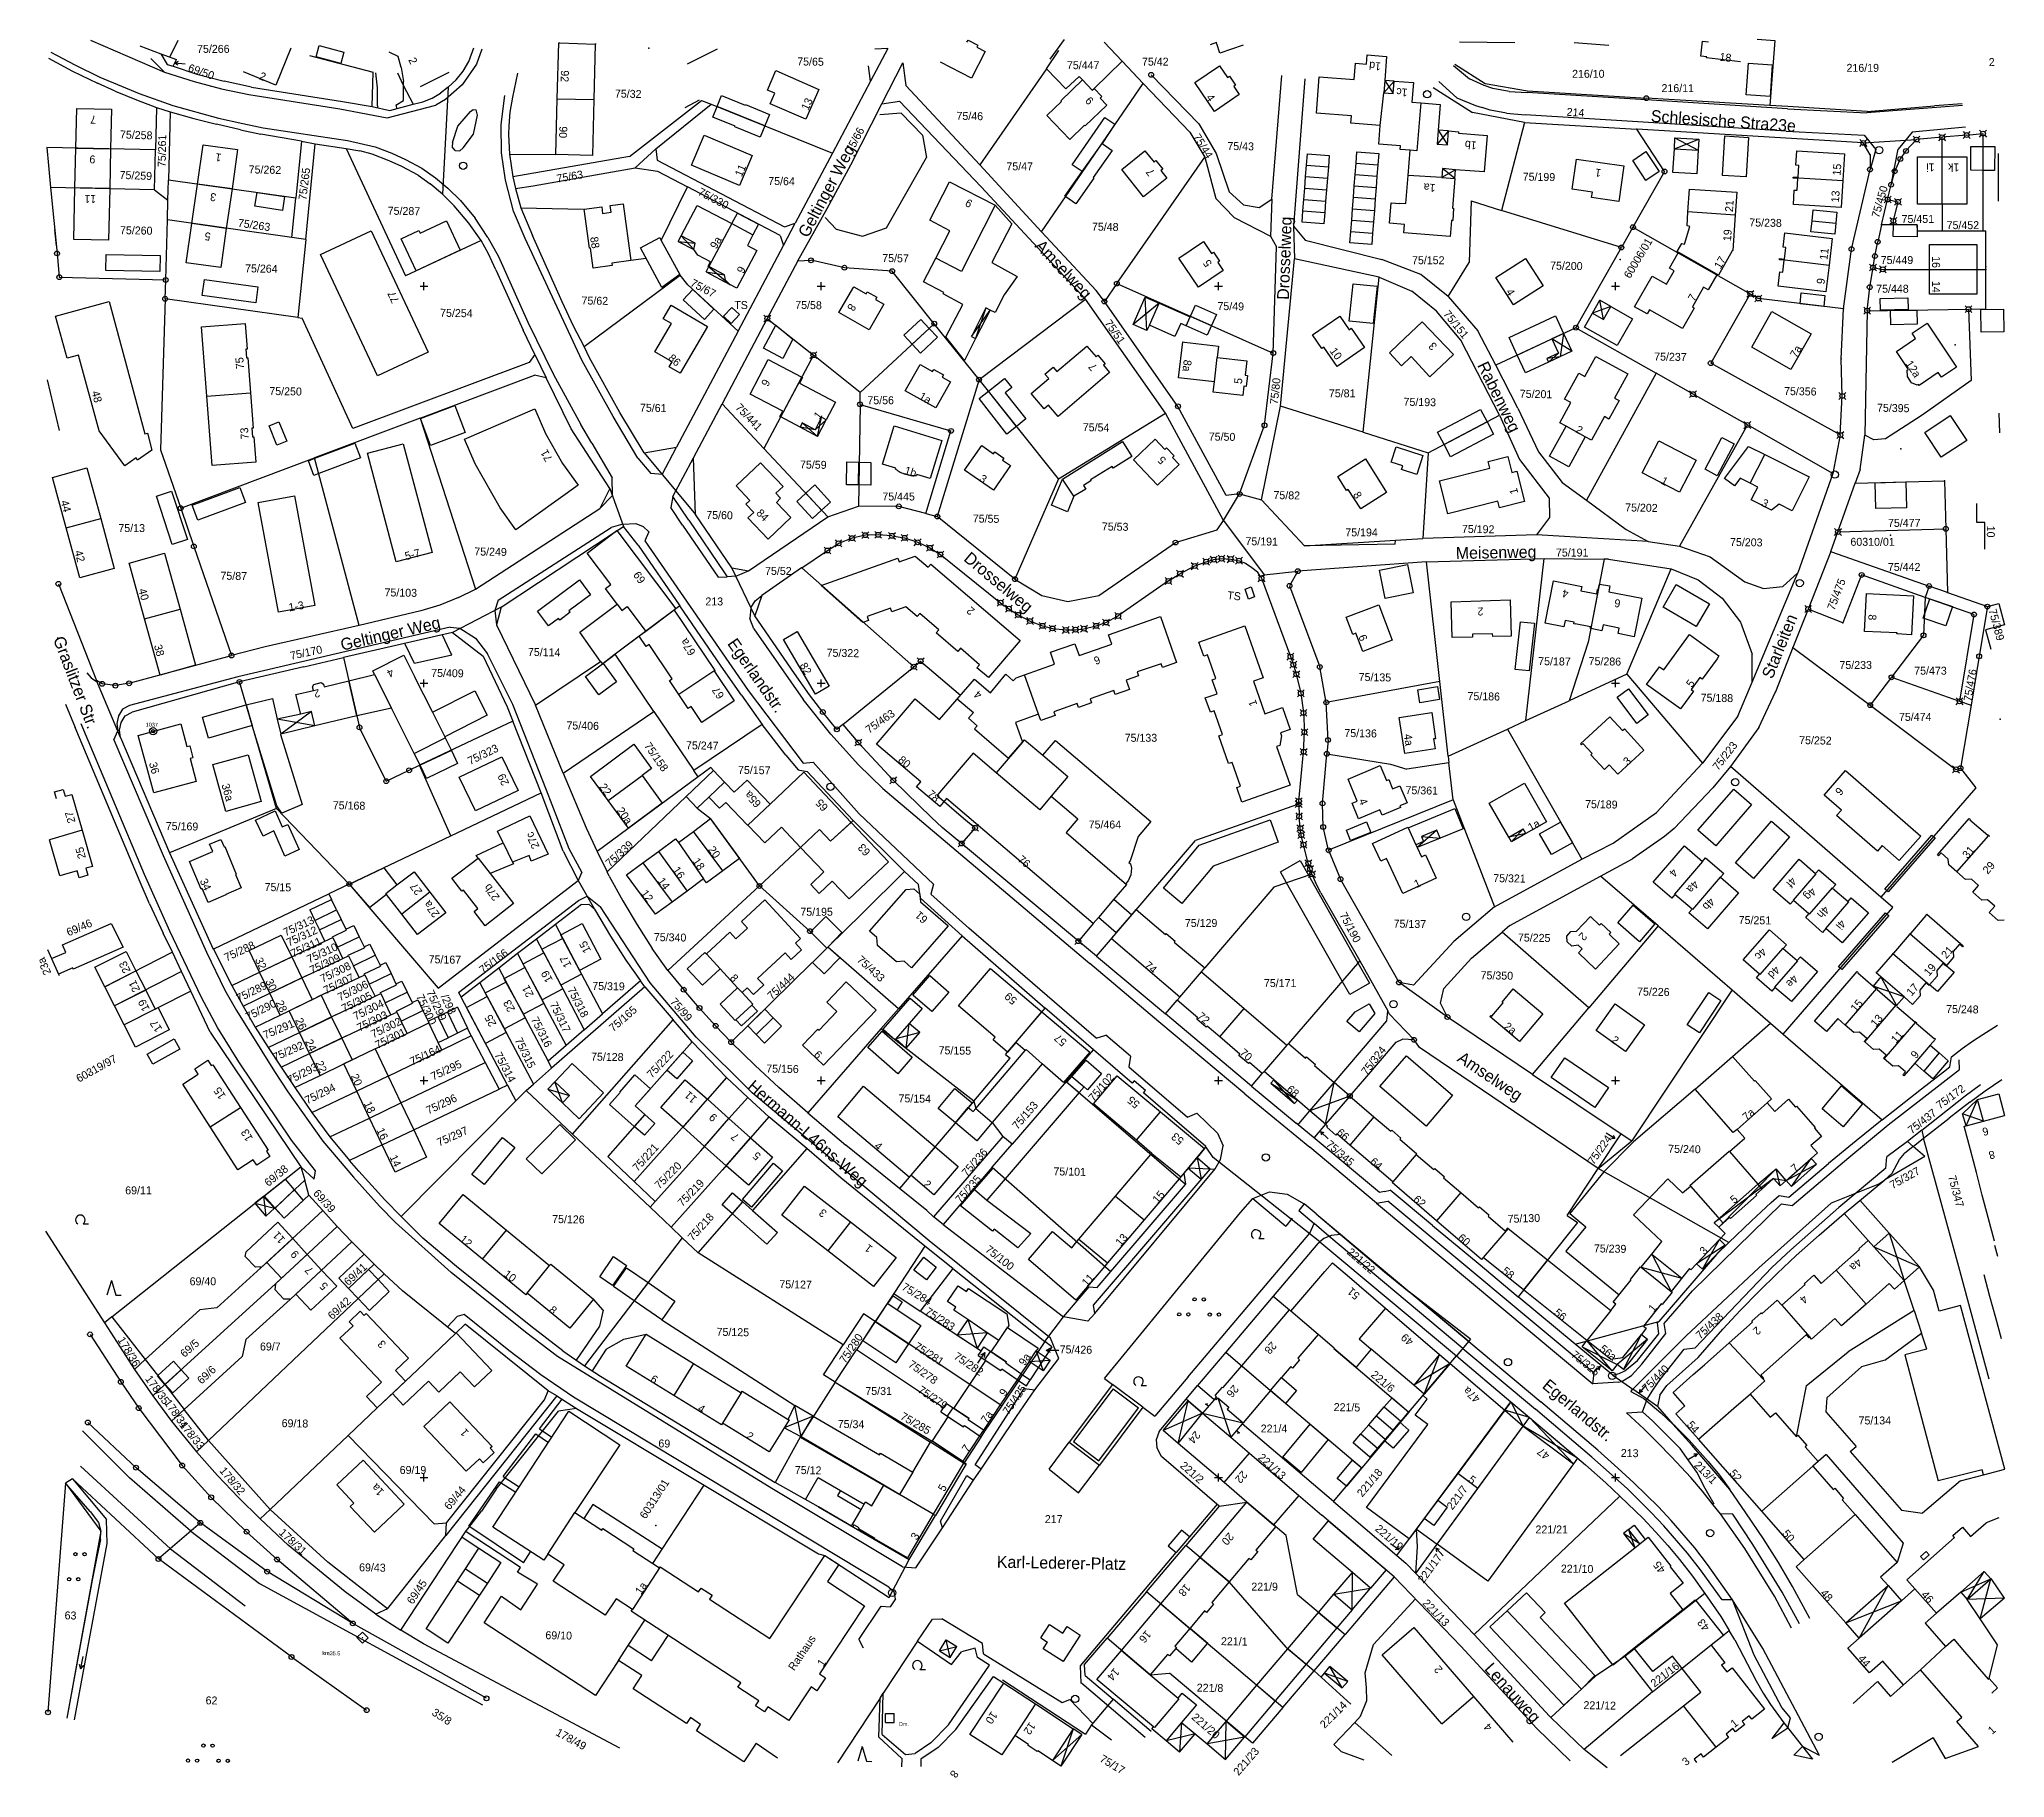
# Model space of a CAD drawing. Extents: x 4459903 to 4460398, y 5304124 to 5304562.
import ezdxf

# ---------------------------------------------------------------- set-up
doc = ezdxf.new("R2010")
doc.units = 0
doc.layers.get('0').update_dxf_attribs({"linetype": 'CONTINUOUS'})
for name, color, linetype in [('1', 7, 'CONTINUOUS'), ('10', 7, 'CONTINUOUS'), ('11', 7, 'CONTINUOUS'), ('14', 7, 'CONTINUOUS'), ('15', 7, 'CONTINUOUS'), ('3', 7, 'CONTINUOUS'), ('4', 7, 'CONTINUOUS'), ('5', 7, 'CONTINUOUS'), ('6', 7, 'CONTINUOUS'), ('7', 7, 'CONTINUOUS'), ('9', 7, 'CONTINUOUS')]:
    doc.layers.add(name, color=color, linetype=linetype)

msp = doc.modelspace()

# ---------------------------------------------------------------- texts
at = {"layer": '11', "color": 7}
for s, p in [('1037', (4459929.93, 5304389.09)), ('km35.5', (4459974.4, 5304155.3))]:
    msp.add_text(s, height=1, rotation=359, dxfattribs=at).set_placement(p)
msp.add_text('Dm.', height=1, dxfattribs=at).set_placement((4460119.55, 5304137.44))
at = {"layer": '14', "color": 7}
for s, rotation, p in [('Schlesische Stra23e', 356, (4460308.8, 5304541.4)), ('Geltinger Weg', 62, (4460096.66, 5304512)), ('Drosselweg', 88, (4460217.75, 5304496.53)), ('Amselweg', 313, (4460153.61, 5304509.98)), ('Rabenweg', 296, (4460265.1, 5304480.1)), ('Drosselweg', 320, (4460135.67, 5304431.05)), ('Meisenweg', 1, (4460259.8, 5304431.3)), ('Geltinger Weg', 13, (4459979.38, 5304408.19)), ('Starleiten', 68, (4460339.49, 5304400.93)), ('Graslitzer Str.', 291, (4459906.57, 5304411.14)), ('Egerlandstr.', 305, (4460076.25, 5304409.98)), ('Amselweg', 326, (4460259.9, 5304305)), ('Hermann-L46ns-Weg', 319, (4460081.19, 5304298.08)), ('Egerlandstr.', 320, (4460281.31, 5304222.76)), ('Karl-Lederer-Platz', 359, (4460144.2, 5304177.3)), ('Lenauweg', 312, (4460266.8, 5304151.7))]:
    msp.add_text(s, height=3, rotation=rotation, dxfattribs=at).set_placement(p)
msp.add_text('.', height=3, dxfattribs=at).set_placement((4459907.21, 5304411.14))
at = {"layer": '4', "color": 2}
for s, p in [('75/266', (4459942.87, 5304558.76)), ('75/447', (4460161.86, 5304554.65)), ('75/42', (4460180.76, 5304555.54)), ('216/10', (4460289.04, 5304552.48)), ('216/19', (4460358.14, 5304553.98)), ('216/11', (4460311.56, 5304548.87)), ('75/47', (4460146.63, 5304529.19)), ('75/451', (4460372, 5304515.93)), ('75/451', (4460372, 5304515.93)), ('75/451', (4460372, 5304515.93)), ('75/452', (4460383.34, 5304514.37)), ('75/452', (4460383.34, 5304514.37)), ('75/452', (4460383.34, 5304514.37)), ('75/152', (4460248.75, 5304505.54)), ('75/449', (4460366.75, 5304505.58)), ('75/449', (4460366.75, 5304505.58)), ('75/449', (4460366.75, 5304505.58)), ('75/448', (4460365.61, 5304498.35)), ('75/448', (4460365.61, 5304498.35)), ('75/448', (4460365.61, 5304498.35)), ('75/56', (4460111.63, 5304470.28)), ('75/81', (4460227.82, 5304472.03)), ('75/445', (4460115.4, 5304446.04)), ('75/13', (4459923.06, 5304438.09)), ('75/194', (4460231.95, 5304437.01)), ('75/477', (4460368.58, 5304439.39)), ('75/191', (4460284.98, 5304431.93)), ('75/52', (4460085.87, 5304427.3)), ('75/442', (4460368.56, 5304428.3)), ('213', (4460070.84, 5304419.61)), ('75/233', (4460356.36, 5304403.62)), ('75/473', (4460375.18, 5304402.18)), ('75/474', (4460371.34, 5304390.54)), ('75/133', (4460176.41, 5304385.28)), ('75/464', (4460167.34, 5304363.45)), ('75/195', (4460094.76, 5304341.47)), ('75/129', (4460191.56, 5304338.64)), ('75/171', (4460211.46, 5304323.51)), ('69/11', (4459924.78, 5304271.32)), ('69/40', (4459940.99, 5304248.42)), ('69/7', (4459958.71, 5304232)), ('75/31', (4460111.12, 5304220.81)), ('75/134', (4460361.17, 5304213.38)), ('221/4', (4460210.66, 5304211.35)), ('69/19', (4459993.88, 5304200.91)), ('217', (4460156.3, 5304188.55)), ('221/21', (4460279.83, 5304185.93)), ('221/9', (4460208.29, 5304171.53))]:
    msp.add_text(s, height=2, dxfattribs=at).set_placement(p)
for s, rotation, p in [('75/65', 359, (4460093.95, 5304555.61)), ('69/50', 341, (4459940.44, 5304554.17)), ('75/32', 359, (4460048.05, 5304547.51)), ('75/46', 359, (4460134.05, 5304541.91)), ('214', 356, (4460287.62, 5304542.93)), ('75/258', 358, (4459923.43, 5304537.23)), ('75/261', 89, (4459934.96, 5304529.97)), ('75/66', 62, (4460107.83, 5304533.42)), ('75/44', 302, (4460193.53, 5304537.61)), ('75/43', 359, (4460202.25, 5304534.31)), ('75/259', 358, (4459923.33, 5304527.03)), ('75/262', 359, (4459955.85, 5304528.41)), ('75/265', 83, (4459970.36, 5304521.57)), ('75/63', 10, (4460033.58, 5304526.07)), ('75/64', 359, (4460086.65, 5304525.51)), ('75/199', 359, (4460276.6, 5304526.6)), ('75/330', 332, (4460068.79, 5304523.13)), ('75/450', 74, (4460366.32, 5304517.07)), ('75/450', 74, (4460366.32, 5304517.07)), ('75/450', 74, (4460366.32, 5304517.07)), ('75/263', 352, (4459953.05, 5304515)), ('75/287', 359, (4459990.85, 5304518.01)), ('75/238', 359, (4460333.65, 5304515.06)), ('75/260', 359, (4459923.45, 5304513.11)), ('75/48', 359, (4460168.15, 5304514.01)), ('75/57', 359, (4460115.35, 5304506.11)), ('75/264', 359, (4459954.95, 5304503.51)), ('75/67', 332, (4460066.87, 5304500.19)), ('75/200', 359, (4460283.5, 5304504.2)), ('75/62', 359, (4460039.65, 5304495.41)), ('75/254', 359, (4460004.05, 5304492.31)), ('75/58', 359, (4460093.45, 5304494.31)), ('75/49', 359, (4460199.75, 5304494.01)), ('75/151', 309, (4460256.49, 5304492.95)), ('75/51', 305, (4460171.23, 5304490.69)), ('75/237', 359, (4460309.7, 5304481.3)), ('75/250', 359, (4459961.05, 5304472.61)), ('75/80', 84, (4460214.96, 5304470.15)), ('75/201', 359, (4460275.87, 5304471.92)), ('75/356', 359, (4460342.4, 5304472.6)), ('75/61', 359, (4460054.35, 5304468.41)), ('75/441', 314, (4460078.24, 5304469.27)), ('75/193', 359, (4460246.6, 5304469.9)), ('75/395', 359, (4460365.8, 5304468.4)), ('75/54', 359, (4460165.85, 5304463.51)), ('75/50', 359, (4460197.56, 5304461.15)), ('75/59', 359, (4460094.65, 5304454.11)), ('75/82', 359, (4460213.85, 5304446.41)), ('75/60', 359, (4460071.05, 5304441.41)), ('75/55', 359, (4460138.15, 5304440.51)), ('75/202', 359, (4460302.4, 5304443.3)), ('75/53', 359, (4460170.65, 5304438.51)), ('75/192', 359, (4460261.3, 5304437.9)), ('75/249', 359, (4460012.65, 5304432.21)), ('75/191', 359, (4460206.8, 5304434.8)), ('75/203', 359, (4460328.8, 5304434.6)), ('75/87', 359, (4459948.75, 5304426.11)), ('75/103', 359, (4459990.05, 5304421.91)), ('75/475', 69, (4460355.05, 5304418.24)), ('75/389', 285, (4460393.88, 5304418.46)), ('75/170', 12, (4459966.54, 5304405.92)), ('75/114', 359, (4460026.15, 5304406.91)), ('75/322', 359, (4460101.35, 5304406.71)), ('75/409', 359, (4460001.8, 5304401.64)), ('75/187', 359, (4460280.5, 5304404.6)), ('75/286', 359, (4460293.2, 5304404.6)), ('75/476', 80, (4460389.55, 5304395.34)), ('75/135', 359, (4460235.3, 5304400.6)), ('75/463', 35, (4460112.06, 5304387.26)), ('75/186', 359, (4460262.7, 5304395.8)), ('75/188', 359, (4460321.4, 5304395.4)), ('75/406', 359, (4460035.85, 5304388.41)), ('75/136', 359, (4460231.7, 5304386.5)), ('75/323', 26, (4460011.61, 5304379.4)), ('75/158', 305, (4460055.32, 5304384.25)), ('75/247', 359, (4460065.95, 5304383.41)), ('75/223', 52, (4460325.8, 5304377.9)), ('75/252', 359, (4460346.2, 5304384.7)), ('75/157', 359, (4460079.05, 5304377.21)), ('75/361', 359, (4460247.1, 5304372.1)), ('75/168', 359, (4459977.03, 5304368.31)), ('75/189', 359, (4460292.3, 5304368.6)), ('75/169', 359, (4459934.98, 5304363.07)), ('75/339', 42, (4460046.8, 5304353.63)), ('75/15', 359, (4459959.85, 5304347.71)), ('75/321', 359, (4460269.18, 5304349.96)), ('69/46', 23, (4459910.51, 5304336.27)), ('75/313', 25, (4459965.15, 5304336.25)), ('75/312', 25, (4459965.97, 5304333.7)), ('75/190', 298, (4460230.41, 5304341.69)), ('75/137', 359, (4460244.1, 5304338.5)), ('75/251', 359, (4460330.97, 5304339.42)), ('75/251', 359, (4460330.97, 5304339.42)), ('75/288', 25, (4459950.29, 5304329.92)), ('75/311', 25, (4459967.03, 5304330.92)), ('75/310', 25, (4459971.09, 5304329.48)), ('75/340', 359, (4460057.85, 5304335.11)), ('75/225', 359, (4460275.4, 5304335)), ('75/309', 25, (4459971.76, 5304326.75)), ('75/308', 26, (4459974.47, 5304324.58)), ('75/167', 359, (4460001.15, 5304329.52)), ('75/166', 37, (4460014.87, 5304326.78)), ('75/433', 318, (4460108.83, 5304330.12)), ('75/289', 26, (4459953.35, 5304319.66)), ('75/307', 26, (4459975.3, 5304321.65)), ('75/306', 26, (4459978.83, 5304319.92)), ('75/319', 359, (4460042.35, 5304322.81)), ('75/444', 43, (4460087.55, 5304320.2)), ('75/350', 359, (4460266, 5304325.5)), ('75/290', 27, (4459955.73, 5304315.02)), ('75/305', 26, (4459979.84, 5304317.08)), ('75/304', 26, (4459982.77, 5304315.12)), ('75/300', 295, (4459997.97, 5304321.16)), ('75/299', 295, (4460000.54, 5304322.23)), ('/298', 295, (4460004.17, 5304321.13)), ('75/317', 296, (4460031.6, 5304319.19)), ('75/318', 297, (4460036.05, 5304322.89)), ('75/165', 41, (4460047.65, 5304312.12)), ('75/99', 311, (4460061.83, 5304319.71)), ('75/226', 359, (4460305.4, 5304321.4)), ('75/248', 359, (4460383.2, 5304317)), ('75/291', 23, (4459960.02, 5304310.38)), ('75/303', 26, (4459983.74, 5304312.25)), ('75/302', 26, (4459987.22, 5304310.6)), ('75/316', 297, (4460026.85, 5304315.39)), ('75/292', 24, (4459962.48, 5304304.8)), ('75/301', 26, (4459988.3, 5304307.9)), ('75/164', 25, (4459997.04, 5304303.73)), ('75/315', 296, (4460022.8, 5304310.19)), ('75/293', 27, (4459966.22, 5304299.04)), ('75/295', 25, (4460002.31, 5304299.97)), ('75/314', 298, (4460017.64, 5304306.48)), ('75/128', 359, (4460042.05, 5304305.01)), ('75/222', 47, (4460057.37, 5304300.45)), ('75/156', 359, (4460086.15, 5304302.01)), ('75/155', 359, (4460129.55, 5304306.61)), ('75/324', 52, (4460237.35, 5304301.17)), ('75/294', 26, (4459970.6, 5304293.96)), ('75/102', 49, (4460168.6, 5304294.55)), ('75/296', 25, (4460001.11, 5304291.42)), ('75/154', 359, (4460119.45, 5304294.51)), ('75/153', 49, (4460149.4, 5304287.5)), ('75/172', 36, (4460381.61, 5304292.68)), ('75/437', 38, (4460374.55, 5304286.41)), ('75/297', 24, (4460003.81, 5304283.35)), ('75/345', 319, (4460226.92, 5304283.62)), ('75/224', 55, (4460294.48, 5304278.64)), ('75/221', 48, (4460053.78, 5304276.94)), ('75/220', 45, (4460059.25, 5304272.51)), ('75/236', 49, (4460136.69, 5304275.66)), ('75/240', 359, (4460313.23, 5304281.8)), ('69/38', 39, (4459960.82, 5304273.16)), ('75/219', 46, (4460065.06, 5304268.07)), ('75/235', 49, (4460135.08, 5304268.92)), ('75/101', 359, (4460158.45, 5304276.11)), ('75/327', 29, (4460369.71, 5304272.61)), ('75/347', 285, (4460383.7, 5304275.8)), ('69/39', 312, (4459971.96, 5304271.46)), ('75/126', 359, (4460032.25, 5304264.11)), ('75/218', 48, (4460067.69, 5304259.42)), ('75/130', 2, (4460272.85, 5304264.12)), ('75/100', 322, (4460141.13, 5304257.07)), ('221/22', 319, (4460232.2, 5304256.5)), ('75/239', 359, (4460294.52, 5304256.72)), ('69/41', 43, (4459980.96, 5304248.19)), ('75/127', 359, (4460089.45, 5304247.71)), ('69/42', 43, (4459976.9, 5304239.63)), ('75/284', 329, (4460120.09, 5304247.46)), ('75/283', 327, (4460125.97, 5304241.31)), ('75/438', 43, (4460321.31, 5304234.72)), ('178/36', 301, (4459922.77, 5304234.7)), ('69/5', 41, (4459939.7, 5304230.12)), ('75/125', 359, (4460073.65, 5304235.71)), ('75/280', 56, (4460106.06, 5304228.59)), ('75/281', 327, (4460123.19, 5304232.55)), ('75/282', 326, (4460133.2, 5304230.05)), ('75/426', 359, (4460160.02, 5304231.3)), ('75/325', 321, (4460288.63, 5304230.56)), ('178/35', 306, (4459929.69, 5304224.83)), ('69/6', 43, (4459944.02, 5304223.38)), ('75/278', 325, (4460121.73, 5304228.06)), ('221/6', 320, (4460238.2, 5304225.6)), ('75/440', 45, (4460307.86, 5304221.37)), ('75/279', 326, (4460124.16, 5304221.6)), ('75/425', 56, (4460147.19, 5304215.67)), ('178/34', 305, (4459934.48, 5304218.82)), ('75/285', 330, (4460119.73, 5304214.84)), ('221/5', 359, (4460229.01, 5304216.75)), ('178/33', 309, (4459938.24, 5304213.22)), ('69/18', 359, (4459964.15, 5304212.71)), ('75/34', 359, (4460104.15, 5304212.51)), ('69', 359, (4460059, 5304207.6)), ('221/13', 318, (4460209.8, 5304204.8)), ('213', 359, (4460301.3, 5304205.2)), ('178/32', 310, (4459948.39, 5304201.64)), ('75/12', 359, (4460093.35, 5304200.91)), ('221/2', 319, (4460190.17, 5304202.74)), ('221/18', 50, (4460236.22, 5304194.95)), ('213/1', 315, (4460319.61, 5304202.92)), ('69/44', 50, (4460006.4, 5304191.69)), ('221/7', 53, (4460258.9, 5304191.7)), ('178/31', 317, (4459963.33, 5304185.91)), ('221/19', 319, (4460239.28, 5304186.84)), ('221/17', 54, (4460251.65, 5304173.23)), ('69/43', 359, (4459983.65, 5304176.41)), ('221/10', 359, (4460286.2, 5304176.1)), ('69/45', 56, (4459997.16, 5304167.91)), ('63', 359, (4459909.5, 5304164.3)), ('221/13', 314, (4460251.24, 5304168.21)), ('69/10', 359, (4460030.55, 5304159.31)), ('221/1', 359, (4460200.63, 5304157.81)), ('221/16', 38, (4460309.8, 5304147.1)), ('221/8', 359, (4460194.53, 5304146.11)), ('62', 359, (4459945, 5304142.9)), ('35/8', 327, (4460001.77, 5304140.36)), ('221/14', 45, (4460226.75, 5304136.68)), ('221/12', 359, (4460291.9, 5304141.7)), ('178/49', 331, (4460032.99, 5304135.23)), ('221/20', 319, (4460193.09, 5304139.38)), ('221/23', 49, (4460205.08, 5304124.79)), ('75/17', 329, (4460169.93, 5304128.63))]:
    msp.add_text(s, height=2, rotation=rotation, dxfattribs=at).set_placement(p)
at = {"layer": '7', "color": 1}
for s, rotation, p in [('2', 296, (4459996, 5304557)), ('1d', 175, (4460241, 5304556.3)), ('18', 353, (4460326.06, 5304556.81)), ('2', 3, (4460394, 5304555.4)), ('2', 337, (4459958.3, 5304552.2)), ('92', 268, (4460034.5, 5304554.4)), ('13', 65, (4460096.7, 5304544.1)), ('9', 134, (4460168.76, 5304546.86)), ('4', 304, (4460196.8, 5304547.5)), ('1c', 175, (4460247.7, 5304549.7)), ('7', 178, (4459917.5, 5304542.9)), ('90', 268, (4460034.1, 5304540.3)), ('1b', 175, (4460265.1, 5304536.4)), ('9', 178, (4459917.3, 5304532.9)), ('1', 172, (4459949.1, 5304533.3)), ('11', 67, (4460080, 5304527.4)), ('7', 128, (4460184.1, 5304528.7)), ('1', 171, (4460296.5, 5304529.4)), ('15', 86, (4460356.63, 5304527.81)), ('1i', 180, (4460380.3, 5304530.9)), ('1k', 180, (4460386.53, 5304530.9)), ('11', 178, (4459917.5, 5304522.9)), ('3', 172, (4459947.8, 5304523.3)), ('9', 152, (4460138.3, 5304521.4)), ('1a', 176, (4460254.7, 5304525.7)), ('13', 86, (4460356.22, 5304521.04)), ('21', 86, (4460329.53, 5304518.63)), ('5', 171, (4459946.4, 5304513.4)), ('88', 279, (4460041.8, 5304512.3)), ('9a', 60, (4460073.6, 5304509.2)), ('60006/01', 59, (4460303.64, 5304501.77)), ('19', 86, (4460329.05, 5304511.27)), ('17', 60, (4460326.4, 5304504.16)), ('11', 83, (4460353.31, 5304506.52)), ('16', 270, (4460379.69, 5304507.56)), ('9', 62, (4460080.4, 5304503)), ('5', 124, (4460198.5, 5304505.7)), ('9', 82, (4460352.56, 5304500.39)), ('77', 115, (4459993.8, 5304496.3)), ('4', 302, (4460272.3, 5304498.6)), ('7', 60, (4460319.8, 5304496)), ('14', 270, (4460379.7, 5304501.32)), ('TS', 359, (4460078.1, 5304494.3)), ('8', 239, (4460107.2, 5304495.8)), ('75', 94, (4459954.7, 5304479.2)), ('86', 319, (4460061.3, 5304481.6)), ('10', 306, (4460227.92, 5304483.65)), ('3', 133, (4460255.2, 5304485)), ('7a', 60, (4460345.5, 5304481.8)), ('7', 130, (4460169.6, 5304479.7)), ('8a', 263, (4460191.32, 5304481.57)), ('12a', 303, (4460372.9, 5304480.5)), ('48', 285, (4459916.29, 5304473.36)), ('6', 242, (4460085.5, 5304476.8)), ('1a', 330, (4460124.4, 5304471.7)), ('5', 83, (4460205.9, 5304475.3)), ('1', 53, (4460099.5, 5304466.3)), ('73', 94, (4459955.9, 5304461.5)), ('2', 331, (4460289.73, 5304463.32)), ('71', 119, (4460032.4, 5304456.5)), ('1b', 343, (4460120.8, 5304452.78)), ('3', 325, (4460139.6, 5304451.1)), ('5', 133, (4460187, 5304456.3)), ('8', 302, (4460233.8, 5304447.5)), ('1', 104, (4460275.5, 5304447.9)), ('1', 332, (4460311.2, 5304450.4)), ('44', 285, (4459908.5, 5304445.8)), ('84', 315, (4460083.5, 5304442.7)), ('3', 333, (4460336.5, 5304444.8)), ('10', 269, (4460393.5, 5304439.7)), ('42', 285, (4459912, 5304433.2)), ('5-7', 15, (4459995.5, 5304431)), ('69', 125, (4460055.9, 5304426)), ('40', 285, (4459928.1, 5304423.6)), ('TS', 354, (4460202.15, 5304421.22)), ('4', 168, (4460288.3, 5304423.4)), ('1-3', 10, (4459966.1, 5304418.1)), ('2', 139, (4460138.83, 5304418.49)), ('2', 181, (4460266.7, 5304419.1)), ('6', 173, (4460301.32, 5304421.05)), ('8', 267, (4460363.7, 5304417.4)), ('38', 285, (4459932, 5304409.5)), ('67a', 123, (4460068.5, 5304407.8)), ('6', 291, (4460235.2, 5304411.8)), ('4', 206, (4459991.8, 5304403.8)), ('82', 300, (4460094.5, 5304404.5)), ('6', 199, (4460169.84, 5304406.98)), ('2', 194, (4459973.53, 5304398.6)), ('67', 124, (4460075.7, 5304396.9)), ('4', 140, (4460140.66, 5304397.39)), ('5', 54, (4460319.2, 5304398.8)), ('1', 109, (4460209.82, 5304394.64)), ('4a', 278, (4460246.7, 5304387.1)), ('36', 285, (4459930.74, 5304379.88)), ('80', 320, (4460119.19, 5304380.4)), ('3', 42, (4460303, 5304379.2)), ('36a', 285, (4459949.01, 5304374.45)), ('29', 115, (4460021.5, 5304374.8)), ('22', 306, (4460044, 5304373.9)), ('78', 319, (4460126.51, 5304371.84)), ('6', 228, (4460356.1, 5304374)), ('20a', 306, (4460048.4, 5304367.9)), ('65a', 133, (4460085.03, 5304369.82)), ('65', 133, (4460101.9, 5304368.9)), ('4', 292, (4460235.3, 5304370.5)), ('27', 106, (4459912.3, 5304365.1)), ('1a', 29, (4460278.6, 5304362.69)), ('25', 105, (4459914.9, 5304356.1)), ('27c', 115, (4460029.14, 5304358.88)), ('20', 307, (4460071.4, 5304358.1)), ('63', 133, (4460112.54, 5304357.65)), ('31', 49, (4460388.6, 5304355.7)), ('16', 305, (4460062.5, 5304353)), ('18', 304, (4460067.5, 5304355.2)), ('76', 320, (4460149.31, 5304355.33)), ('29', 48, (4460393.7, 5304351.8)), ('34', 294, (4459943.5, 5304350.3)), ('27', 127, (4459999.7, 5304347.59)), ('27b', 127, (4460019.18, 5304346.17)), ('14', 306, (4460058.7, 5304350.2)), ('1', 24, (4460249.8, 5304348.4)), ('4', 229, (4460314.34, 5304353.5)), ('4', 229, (4460314.34, 5304353.5)), ('4a', 229, (4460319.67, 5304350.51)), ('4a', 229, (4460319.67, 5304350.51)), ('4f', 229, (4460344.24, 5304351.37)), ('4f', 229, (4460344.24, 5304351.37)), ('27a', 127, (4460004.05, 5304341.95)), ('12', 306, (4460054.5, 5304347.1)), ('4b', 228, (4460323.72, 5304346.16)), ('4b', 228, (4460323.72, 5304346.16)), ('4g', 229, (4460349.24, 5304348.71)), ('4g', 229, (4460349.24, 5304348.71)), ('4h', 227, (4460352.57, 5304344.13)), ('4h', 227, (4460352.57, 5304344.13)), ('61', 138, (4460127, 5304340.8)), ('4i', 230, (4460356.63, 5304340.64)), ('4i', 230, (4460356.63, 5304340.64)), ('15', 117, (4460042.1, 5304332.7)), ('2', 226, (4460291.58, 5304337.46)), ('21', 50, (4460383.3, 5304330.5)), ('23a', 114, (4459906.2, 5304327.1)), ('23', 116, (4459926.2, 5304327.6)), ('32', 295, (4459957.4, 5304330.4)), ('17', 117, (4460037.2, 5304329)), ('74', 319, (4460181.2, 5304328.7)), ('4c', 228, (4460336.76, 5304333.57)), ('4c', 228, (4460336.76, 5304333.57)), ('4d', 228, (4460340.13, 5304328.99)), ('4d', 228, (4460340.13, 5304328.99)), ('19', 49, (4460378.9, 5304326.1)), ('21', 116, (4459928.6, 5304322.8)), ('30', 295, (4459960, 5304325)), ('21', 118, (4460027.7, 5304321.6)), ('19', 118, (4460032.5, 5304325.3)), ('8', 312, (4460076.87, 5304325.67)), ('4e', 230, (4460344.64, 5304326.77)), ('4e', 230, (4460344.64, 5304326.77)), ('17', 48, (4460374.5, 5304321.1)), ('19', 116, (4459931, 5304318)), ('28', 295, (4459962.6, 5304319.6)), ('23', 118, (4460023, 5304317.9)), ('59', 139, (4460149.5, 5304320.4)), ('15', 49, (4460360.46, 5304317.08)), ('17', 124, (4459934.2, 5304313)), ('26', 295, (4459967.5, 5304315.2)), ('25', 118, (4460018.3, 5304314.2)), ('72', 319, (4460194.5, 5304315.9)), ('2a', 323, (4460271.71, 5304313.24)), ('13', 49, (4460365.5, 5304313.3)), ('24', 295, (4459970, 5304309.8)), ('57', 139, (4460162, 5304309.9)), ('2', 324, (4460298.7, 5304309.8)), ('11', 48, (4460370.6, 5304309.2)), ('60319/97', 29, (4459913.13, 5304299.42)), ('22', 295, (4459972.6, 5304304.4)), ('6', 316, (4460098, 5304306.3)), ('70', 319, (4460205.2, 5304306.7)), ('9', 49, (4460375.6, 5304305.3)), ('20', 295, (4459981.5, 5304301.1)), ('15', 124, (4459950.2, 5304296.1)), ('18', 295, (4459984.8, 5304294.2)), ('11', 138, (4460068.9, 5304295.5)), ('55', 140, (4460180.4, 5304294.3)), ('68', 319, (4460217, 5304297.5)), ('9', 138, (4460074, 5304290.9)), ('7a', 41, (4460333, 5304289.73)), ('13', 120, (4459957, 5304285.4)), ('16', 295, (4459988, 5304287.5)), ('7', 138, (4460079.5, 5304286)), ('4', 319, (4460113.2, 5304283.2)), ('53', 140, (4460191.5, 5304285.1)), ('66', 319, (4460229.6, 5304286.6)), ('6', 194, (4460393.6, 5304288.3)), ('14', 295, (4459991.3, 5304280.7)), ('5', 138, (4460085, 5304281.2)), ('64', 318, (4460238, 5304279.3)), ('8', 194, (4460395.2, 5304282.4)), ('2', 319, (4460125.5, 5304273.6)), ('7', 41, (4460345.2, 5304276.72)), ('15', 49, (4460184.7, 5304268.9)), ('62', 319, (4460248.9, 5304269.8)), ('5', 39, (4460329.84, 5304268.85)), ('3', 142, (4460101.6, 5304266.9)), ('11', 132, (4459965.2, 5304260)), ('12', 320, (4460008.8, 5304259.7)), ('13', 49, (4460175.4, 5304258.1)), ('60', 319, (4460260.1, 5304260.1)), ('9', 132, (4459968.7, 5304256.3)), ('1', 142, (4460113.1, 5304258)), ('3', 46, (4460322.36, 5304255.93)), ('4a', 223, (4460360.9, 5304255.3)), ('7', 132, (4459972.3, 5304252.3)), ('10', 322, (4460019.9, 5304250.9)), ('11', 49, (4460166.9, 5304248)), ('58', 321, (4460271.2, 5304251.7)), ('5', 132, (4459976, 5304248.3)), ('51', 139, (4460235.8, 5304246.1)), ('4', 221, (4460347.3, 5304246.1)), ('8', 320, (4460031.3, 5304241.9)), ('56', 321, (4460284.3, 5304241.2)), ('1', 51, (4460309.6, 5304241.49)), ('49', 139, (4460249.3, 5304234.5)), ('2', 221, (4460335.5, 5304238.2)), ('3', 133, (4459990.6, 5304233.7)), ('9a', 56, (4460151.2, 5304228)), ('28', 228, (4460213.4, 5304234.4)), ('56a', 321, (4460295.77, 5304232.07)), ('6', 328, (4460056.8, 5304224.3)), ('9', 56, (4460146.3, 5304220.3)), ('26', 230, (4460203.8, 5304223.5)), ('47a', 139, (4460266.1, 5304220.1)), ('4', 328, (4460068.7, 5304216.9)), ('7a', 56, (4460141.7, 5304213.5)), ('1', 130, (4460011.4, 5304211.4)), ('2', 328, (4460080.9, 5304210)), ('24', 229, (4460194.2, 5304211.9)), ('54', 311, (4460317.8, 5304213.2)), ('7', 56, (4460136.9, 5304206.2)), ('47', 143, (4460283.6, 5304205.9)), ('22', 229, (4460206, 5304201.9)), ('5', 323, (4460262.7, 5304199.1)), ('52', 311, (4460328.5, 5304201)), ('1a', 133, (4459990.1, 5304196.5)), ('60313/01', 57, (4460055.81, 5304189.42)), ('5', 60, (4460131, 5304196.3)), ('3', 59, (4460124.1, 5304184.1)), ('20', 229, (4460202.6, 5304186.3)), ('50', 311, (4460341.8, 5304185.8)), ('45', 127, (4460312.7, 5304176.8)), ('1a', 56, (4460054.64, 5304170.37)), ('18', 229, (4460191.7, 5304173.4)), ('48', 311, (4460351.4, 5304170.8)), ('46', 311, (4460376.8, 5304170.4)), ('16', 229, (4460181.8, 5304161.7)), ('43', 128, (4460323.8, 5304162.3)), ('Rathaus', 56, (4460093.2, 5304151.2)), ('1', 56, (4460100.5, 5304152.2)), ('14', 229, (4460173.8, 5304152.2)), ('2', 130, (4460256.6, 5304151.7)), ('44', 311, (4460360.9, 5304154.3)), ('10', 236, (4460142.9, 5304141.3)), ('12', 236, (4460152.5, 5304138.6)), ('4', 130, (4460269.1, 5304137.2)), ('1', 38, (4460329.9, 5304136.9)), ('1', 41, (4460394.8, 5304135.2)), ('8', 236, (4460133.1, 5304126.5)), ('3', 38, (4460317.7, 5304127.3))]:
    msp.add_text(s, height=2, rotation=rotation, dxfattribs=at).set_placement(p)
msp.add_text('60310/01', height=2, dxfattribs=at).set_placement((4460359.12, 5304434.63))

# ---------------------------------------------------------------- blocks, each defined once
blk = doc.blocks.new('10')
at = {"color": 2}
blk.add_circle((0, 0), 0.61, dxfattribs=at)
blk = doc.blocks.new('3')
at = {"color": 2}
blk.add_circle((0, 0), 0.917, dxfattribs=at)
blk = doc.blocks.new('30')
at = {"color": 2}
for p, q in [((-0.86267, 0.86267), (-0.431335, 0.431335)), ((0.431335, 0.431335), (0.86267, 0.86267)), ((-0.86267, -0.86267), (-0.431335, -0.431335)), ((0.431335, -0.431335), (0.86267, -0.86267))]:
    blk.add_line(p, q, dxfattribs=at)
blk.add_circle((0, 0), 0.61, dxfattribs=at)
blk = doc.blocks.new('5')
at = {"color": 1}
for radius in [0.91, 0.41]:
    blk.add_circle((0, 0), radius, dxfattribs=at)
blk = doc.blocks.new('KM')
at = {"color": 204}
for p, q in [((-1.414089, -0.000445), (0.000123, 1.413766)), ((1.414334, -0.000445), (0.000123, 1.413766)), ((0.000123, -1.414657), (-1.414089, -0.000445)), ((0.000123, -1.414657), (1.414334, -0.000445))]:
    blk.add_line(p, q, dxfattribs=at)
blk = doc.blocks.new('301')
at = {"color": 204}
blk.add_circle((0.001445, -0.023877), 0.05, dxfattribs=at)
at = {"rotation": 90}
blk.add_blockref('KM', (0.001, -0.024), dxfattribs=at)
blk = doc.blocks.new('305')
at = {"color": 1}
for p, q in [((-1.11, -1.11), (-1.11, 1.11)), ((-1.11, 1.11), (1.11, 1.11)), ((1.11, -1.11), (1.11, 1.11)), ((-1.11, -1.11), (1.11, -1.11))]:
    blk.add_line(p, q, dxfattribs=at)
blk = doc.blocks.new('60')
at = {"color": 2}
for p in [(-2.599995, 0), (-0.799999, 0.449999), (-0.799999, -0.449999)]:
    blk.add_line(p, (0, 0), dxfattribs=at)
blk = doc.blocks.new('50')
at = {"color": 2}
for p, q in [((0, 0), (0, 0.930001)), ((0, 0.930001), (0.460001, 0.580001))]:
    blk.add_line(p, q, dxfattribs=at)
blk = doc.blocks.new('112')
at = {"color": 3}
for centre in [(-1.149998, 0), (1.149998, 0)]:
    blk.add_circle(centre, 0.409999, dxfattribs=at)
blk = doc.blocks.new('240')
at = {"color": 4}
for p, q in [((-3.200001, 0), (-1.1, 0)), ((-1.1, 0.55), (0, 0)), ((-1.1, 0), (0, 0)), ((-1.1, -0.55), (0, 0))]:
    blk.add_line(p, q, dxfattribs=at)
blk = doc.blocks.new('212')
at = {"color": 3}
blk.add_line((0.663158, -1.000108), (2.063156, -1.000108), dxfattribs=at)
blk.add_arc((0, 0), 1.199998, 303.547812, 596.700279, dxfattribs=at)
blk = doc.blocks.new('222')
at = {"color": 3}
for p, q in [((0, 1.849997), (-1.099998, -1.849997)), ((0, 1.849997), (1.099998, -1.849997)), ((1.099998, -1.849997), (2.499996, -1.849997))]:
    blk.add_line(p, q, dxfattribs=at)
blk = doc.blocks.new('111')
at = {"color": 3}
for centre in [(-1.149998, 1.899997), (1.149998, 1.899997), (-4.999993, -1.899997), (-2.699996, -1.899997), (2.699996, -1.899997), (4.999993, -1.899997)]:
    blk.add_circle(centre, 0.409999, dxfattribs=at)
blk = doc.blocks.new('400')
at = {"color": 7}
for p, q in [((-1, 0), (0, 0)), ((0, 0), (0, 1)), ((0, 0), (1, 0)), ((0, -1), (0, 0))]:
    blk.add_line(p, q, dxfattribs=at)

# ---------------------------------------------------------------- linework, layer by layer
at = {"layer": '1', "color": 2}
for p in [(4460305.34, 5304539.51), (4460364.07, 5304533.06), (4460366.98, 5304515.45), (4460366.98, 5304515.45), (4460366.98, 5304515.45), (4460382.21, 5304513.91), (4460382.21, 5304513.91), (4460382.21, 5304513.91), (4460094.09, 5304506.35), (4460393.22, 5304504.84), (4460393.22, 5304504.84), (4460393.22, 5304504.84), (4460393.22, 5304504.24), (4460393.22, 5304504.24), (4460393.22, 5304504.24), (4460357.35, 5304494.28), (4460310.18, 5304478.1), (4460356.78, 5304481.67), (4460354.68, 5304452.84), (4460360.33, 5304450.36), (4460382.79, 5304450.99), (4460383.58, 5304422.85), (4460377.95, 5304421.65), (4460357.18, 5304415.25), (4460344.66, 5304409.06), (4460340.22, 5304397.86), (4460389.48, 5304394.47), (4460105.42, 5304389.61), (4460336.06, 5304388.86), (4460220.18, 5304369.54)]:
    msp.add_point(p, dxfattribs=at)
at = {"layer": '10', "color": 30}
for p, q in [((4459916.08, 5304561.91), (4459934.7, 5304553.92)), ((4459935.98, 5304557.69), (4459938.1, 5304561.94)), ((4459906.09, 5304558.97), (4459912.1, 5304555.7)), ((4459931.25, 5304557.32), (4459934.7, 5304553.92)), ((4459993.5, 5304557.83), (4459991.25, 5304558.92)), ((4459994.24, 5304555.07), (4459993.5, 5304557.83)), ((4460014.52, 5304559.67), (4460013.21, 5304555.89)), ((4459912.1, 5304555.7), (4459918.41, 5304552.65)), ((4459918.41, 5304552.65), (4459928.28, 5304548.5)), ((4459934.7, 5304553.92), (4459942.18, 5304551.56)), ((4459942.18, 5304551.56), (4459948.99, 5304549.7)), ((4459988.3, 5304549.97), (4459987.84, 5304553.72)), ((4459994.24, 5304555.07), (4459994.8, 5304551.53)), ((4459994.86, 5304546.8), (4459994.8, 5304551.53)), ((4460013.21, 5304555.89), (4460009.63, 5304550.71)), ((4460260.01, 5304547.41), (4460255.51, 5304551.55)), ((4460259.22, 5304555.6), (4460263.23, 5304552.25)), ((4460266.93, 5304550.52), (4460263.23, 5304552.25)), ((4459928.28, 5304548.5), (4459936.74, 5304545.51)), ((4459948.99, 5304549.7), (4459955.92, 5304548.23)), ((4459955.92, 5304548.23), (4459978.78, 5304544.65)), ((4459988.33, 5304545.39), (4459988.3, 5304549.97)), ((4459992.92, 5304545.62), (4459994.86, 5304546.8)), ((4460005.42, 5304547), (4460003.02, 5304545.6)), ((4460009.63, 5304550.71), (4460005.42, 5304547)), ((4460019.39, 5304540.73), (4460020.32, 5304547.98)), ((4460260.01, 5304547.41), (4460264.74, 5304545.46)), ((4460269.11, 5304549.81), (4460266.93, 5304550.52)), ((4460273.2, 5304549), (4460269.11, 5304549.81)), ((4460273.2, 5304549), (4460277.76, 5304548.81)), ((4460307.71, 5304546.95), (4460277.76, 5304548.81)), ((4460343.32, 5304544.64), (4460307.71, 5304546.95)), ((4459936.74, 5304545.51), (4459948.3, 5304542.34)), ((4459948.3, 5304542.34), (4459954.4, 5304540.96)), ((4459978.78, 5304544.65), (4459990.7, 5304542.36)), ((4459988.33, 5304545.39), (4459988.33, 5304544.94)), ((4459990.7, 5304542.36), (4460003.02, 5304545.6)), ((4459992.92, 5304545.62), (4459993.18, 5304544.71)), ((4460008.49, 5304540.3), (4460011.7, 5304543.97)), ((4460011.7, 5304543.97), (4460012.34, 5304544.49)), ((4460012.34, 5304544.49), (4460013.17, 5304544.42)), ((4460012.43, 5304538.3), (4460013.5, 5304543.05)), ((4460013.5, 5304543.05), (4460013.17, 5304544.42)), ((4460120.12, 5304543.57), (4460114.73, 5304543.11)), ((4460125.48, 5304537.99), (4460120.12, 5304543.57)), ((4460264.74, 5304545.46), (4460266.4, 5304545.01)), ((4460268.44, 5304544.35), (4460266.4, 5304545.01)), ((4460272.53, 5304543.55), (4460268.44, 5304544.35)), ((4460272.53, 5304543.55), (4460277.23, 5304543.11)), ((4460305.57, 5304541.38), (4460277.23, 5304543.11)), ((4460343.32, 5304544.64), (4460363.26, 5304543.68)), ((4460387.31, 5304545.47), (4460363.26, 5304543.68)), ((4459954.4, 5304540.96), (4459959.5, 5304539.89)), ((4459959.5, 5304539.89), (4459980.78, 5304536.68)), ((4459980.78, 5304536.68), (4459987.67, 5304535.11)), ((4460007.2, 5304536.22), (4460008.49, 5304540.3)), ((4460009.88, 5304534.86), (4460012.43, 5304538.3)), ((4460019.51, 5304533.58), (4460019.39, 5304540.73)), ((4460125.48, 5304537.99), (4460126.51, 5304532.38)), ((4460342.92, 5304539.07), (4460305.57, 5304541.38)), ((4460342.92, 5304539.07), (4460362.62, 5304538.06)), ((4460362.62, 5304538.06), (4460365.49, 5304534.38)), ((4460374.68, 5304538.8), (4460371.17, 5304534.54)), ((4460388.09, 5304540.04), (4460374.68, 5304538.8)), ((4459987.67, 5304535.11), (4459991.92, 5304533.46)), ((4459991.92, 5304533.46), (4459995.34, 5304531.91)), ((4459995.34, 5304531.91), (4459999.45, 5304529.71)), ((4460007.2, 5304536.22), (4460007.12, 5304535.07)), ((4460007.86, 5304534.2), (4460007.12, 5304535.07)), ((4460007.86, 5304534.2), (4460009.01, 5304534.12)), ((4460009.88, 5304534.86), (4460009.01, 5304534.12)), ((4460020.52, 5304526.74), (4460019.51, 5304533.58)), ((4460021.49, 5304533.23), (4460033.17, 5304533.12)), ((4460116.44, 5304514.66), (4460126.51, 5304532.38)), ((4460365.49, 5304534.38), (4460364.05, 5304529.37)), ((4460369.36, 5304525.55), (4460371.17, 5304534.54)), ((4459999.45, 5304529.71), (4460002.86, 5304527.3)), ((4460002.86, 5304527.3), (4460005.97, 5304524.67)), ((4460022.57, 5304518.91), (4460020.52, 5304526.74)), ((4460005.97, 5304524.67), (4460009.16, 5304521.55)), ((4460009.16, 5304521.55), (4460012.86, 5304517.17)), ((4460016.1, 5304512.26), (4460012.86, 5304517.17)), ((4460025.46, 5304512), (4460022.57, 5304518.91)), ((4460024.4, 5304519.7), (4460040.15, 5304519.36)), ((4460100.98, 5304517.31), (4460103.78, 5304514.38)), ((4460016.1, 5304512.26), (4460018.74, 5304507.48)), ((4460039.83, 5304481.17), (4460025.46, 5304512)), ((4460103.78, 5304514.38), (4460110.37, 5304512.56)), ((4460110.37, 5304512.56), (4460116.44, 5304514.66)), ((4460018.74, 5304507.48), (4460026.16, 5304490.97)), ((4460055.91, 5304507.01), (4460052.1, 5304506.48)), ((4460026.16, 5304490.97), (4460032.58, 5304477.75)), ((4460032.58, 5304477.75), (4460039.48, 5304465.18)), ((4460047.59, 5304467.18), (4460039.83, 5304481.17)), ((4460053.87, 5304456.73), (4460047.59, 5304467.18)), ((4460042.22, 5304460.47), (4460039.48, 5304465.18)), ((4460042.22, 5304460.47), (4460047.35, 5304451.78)), ((4460059.93, 5304452.58), (4460063.6, 5304459.5)), ((4460053.87, 5304456.73), (4460057.11, 5304452.83)), ((4460059.93, 5304452.58), (4460057.11, 5304452.83)), ((4460062.67, 5304447.07), (4460067.81, 5304456.77)), ((4460047.42, 5304447.3), (4460047.35, 5304451.78)), ((4460047.42, 5304447.3), (4460044.31, 5304444)), ((4460062.67, 5304447.07), (4460062.11, 5304444.3)), ((4460065.11, 5304439.83), (4460062.11, 5304444.3)), ((4460066.64, 5304441.11), (4460062.67, 5304447.07)), ((4460018.64, 5304420.92), (4460047.11, 5304439.25)), ((4460050.02, 5304440.05), (4460047.11, 5304439.25)), ((4460050.02, 5304440.05), (4460053.37, 5304440.27)), ((4460053.37, 5304440.27), (4460055.16, 5304439.47)), ((4460056.59, 5304438.13), (4460055.16, 5304439.47)), ((4460056.59, 5304438.13), (4460055.58, 5304435.91)), ((4460065.11, 5304439.83), (4460074.02, 5304426.73)), ((4460066.64, 5304441.11), (4460075.67, 5304427.86)), ((4460055.58, 5304435.91), (4460081.59, 5304398.15)), ((4460075.67, 5304427.86), (4460076.36, 5304426.85)), ((4460078.51, 5304426.96), (4460081.66, 5304428.34)), ((4460074.02, 5304426.73), (4460076.36, 5304426.85)), ((4460078.51, 5304426.96), (4460076.36, 5304426.85)), ((4460018.64, 5304420.92), (4460017.8, 5304418.34)), ((4460017.8, 5304418.34), (4460018.27, 5304414.73)), ((4460082.32, 5304419.03), (4460082.05, 5304416.31)), ((4460082.32, 5304419.03), (4460083.4, 5304420.8)), ((4460083.4, 5304420.8), (4460085.02, 5304422.1)), ((4460006.62, 5304414.1), (4459953.17, 5304401.66)), ((4460006.62, 5304414.1), (4460009.05, 5304413.87)), ((4460009.05, 5304413.87), (4460012.98, 5304411.41)), ((4460083.02, 5304413.75), (4460082.05, 5304416.31)), ((4460083.02, 5304413.75), (4460095.43, 5304395.94)), ((4459997.62, 5304404.99), (4459995.23, 5304409.86)), ((4460006.98, 5304407.11), (4460004.66, 5304412.1)), ((4460012.98, 5304411.41), (4460016.03, 5304407.46)), ((4460006.98, 5304407.11), (4459997.62, 5304404.99)), ((4460022.39, 5304394.65), (4460016.03, 5304407.46)), ((4459915.1, 5304402.6), (4459916.21, 5304401.38)), ((4459916.21, 5304401.38), (4459917.56, 5304400.45)), ((4459953.17, 5304401.66), (4459925.86, 5304394.43)), ((4460081.59, 5304398.15), (4460095.48, 5304379.88)), ((4459924.12, 5304393.53), (4459923.12, 5304391.85)), ((4459925.86, 5304394.43), (4459924.12, 5304393.53)), ((4460030.82, 5304373.06), (4460022.39, 5304394.65)), ((4460102.42, 5304387.17), (4460095.43, 5304395.94)), ((4459929.61, 5304351.82), (4459913.67, 5304389.81)), ((4459921.92, 5304385.78), (4459922.9, 5304388.07)), ((4459923.12, 5304391.85), (4459922.69, 5304389.91)), ((4459922.69, 5304389.91), (4459922.9, 5304388.07)), ((4459921.92, 5304385.78), (4459934.32, 5304356.66)), ((4460109.39, 5304379.46), (4460102.42, 5304387.17)), ((4460095.48, 5304379.88), (4460097.97, 5304380.16)), ((4460097.97, 5304380.16), (4460109.6, 5304367.17)), ((4460115.48, 5304373.48), (4460109.39, 5304379.46)), ((4460115.48, 5304373.48), (4460167.67, 5304329.43)), ((4460036.55, 5304358.31), (4460030.82, 5304373.06)), ((4460109.6, 5304367.17), (4460128.28, 5304349.43)), ((4459934.32, 5304356.66), (4459945.28, 5304332.31)), ((4460039.77, 5304352.43), (4460036.55, 5304358.31)), ((4459936.03, 5304337.56), (4459929.61, 5304351.82)), ((4460039.77, 5304352.43), (4460038.85, 5304350.35)), ((4460128.28, 5304349.43), (4460127.64, 5304346.89)), ((4460008.69, 5304322.17), (4460038.86, 5304345.3)), ((4460038.86, 5304345.3), (4460041.07, 5304346.44)), ((4460041.07, 5304346.44), (4460044.44, 5304343.71)), ((4460056.97, 5304324.55), (4460044.44, 5304343.71)), ((4460127.64, 5304346.89), (4460137.21, 5304338.35)), ((4459944, 5304320.85), (4459936.03, 5304337.56)), ((4460169.23, 5304310.63), (4460137.21, 5304338.35)), ((4459945.28, 5304332.31), (4459949.86, 5304322.76)), ((4460184.97, 5304314.78), (4460167.67, 5304329.43)), ((4460068.56, 5304310.93), (4460056.97, 5304324.55)), ((4459948.03, 5304313.31), (4459944, 5304320.85)), ((4459949.86, 5304322.76), (4459952.76, 5304317.61)), ((4460008.69, 5304322.17), (4460009.32, 5304320.97)), ((4459952.76, 5304317.61), (4459962.33, 5304302.26)), ((4460206.69, 5304296.65), (4460184.97, 5304314.78)), ((4459953.36, 5304304.66), (4459948.03, 5304313.31)), ((4460082.59, 5304296.91), (4460068.56, 5304310.93)), ((4460169.23, 5304310.63), (4460171.66, 5304311.39)), ((4460177.83, 5304306.08), (4460171.66, 5304311.39)), ((4459966.63, 5304284.99), (4459953.36, 5304304.66)), ((4460177.83, 5304306.08), (4460177.44, 5304303.45)), ((4460386.62, 5304302.74), (4460386.47, 5304305.18)), ((4459962.33, 5304302.26), (4459965.69, 5304297.12)), ((4460177.44, 5304303.45), (4460192.25, 5304290.71)), ((4460368.65, 5304288.78), (4460386.62, 5304302.74)), ((4460388.01, 5304296.12), (4460391.85, 5304298.97)), ((4459965.69, 5304297.12), (4459974.5, 5304284.67)), ((4460127.16, 5304259.59), (4460082.59, 5304296.91)), ((4460206.69, 5304296.65), (4460223.05, 5304283.23)), ((4460377.07, 5304287.46), (4460388.01, 5304296.12)), ((4460192.25, 5304290.71), (4460194.55, 5304291.72)), ((4460194.55, 5304291.72), (4460199.79, 5304286.73)), ((4459972.66, 5304277.26), (4459966.63, 5304284.99)), ((4459974.5, 5304284.67), (4459982.24, 5304275.65)), ((4460199.79, 5304286.73), (4460201.16, 5304283.54)), ((4460358.72, 5304280.58), (4460368.65, 5304288.78)), ((4460373.5, 5304284.6), (4460368.27, 5304280.76)), ((4460199.19, 5304277.75), (4460200.54, 5304280.12)), ((4460200.54, 5304280.12), (4460201.16, 5304283.54)), ((4460239.77, 5304269.09), (4460223.05, 5304283.23)), ((4460344.45, 5304268.49), (4460358.72, 5304280.58)), ((4460368.01, 5304277.87), (4460368.27, 5304280.76)), ((4459972.35, 5304275.16), (4459969.02, 5304278.28)), ((4459972.35, 5304275.16), (4459972.66, 5304277.26)), ((4459982.24, 5304275.65), (4459988.77, 5304268.36)), ((4460168.53, 5304243.39), (4460197.91, 5304277.69)), ((4460168.87, 5304241.29), (4460199.19, 5304277.75)), ((4460197.91, 5304277.69), (4460199.19, 5304277.75)), ((4460368.01, 5304277.87), (4460356.23, 5304268.02)), ((4460205.55, 5304266.71), (4460208.66, 5304270.24)), ((4460208.66, 5304270.24), (4460212.84, 5304271.95)), ((4460208.66, 5304270.24), (4460216.94, 5304263.3)), ((4460212.84, 5304271.95), (4460217.29, 5304271.35)), ((4460217.29, 5304271.35), (4460221.63, 5304268.89)), ((4460239.77, 5304269.09), (4460242.63, 5304269.61)), ((4460294.57, 5304226.31), (4460242.63, 5304269.61)), ((4460361.53, 5304269.82), (4460368.9, 5304261.54)), ((4459992.86, 5304264.22), (4459988.77, 5304268.36)), ((4460171.34, 5304224.94), (4460205.55, 5304266.71)), ((4460218.61, 5304265.29), (4460216.94, 5304263.3)), ((4460221.63, 5304268.89), (4460220.28, 5304267.28)), ((4460220.28, 5304267.28), (4460224.12, 5304263.97)), ((4460224.61, 5304266.38), (4460221.63, 5304268.89)), ((4460224.61, 5304266.38), (4460263.05, 5304234.28)), ((4460224.61, 5304266.38), (4460230.74, 5304261.24)), ((4460239.77, 5304269.09), (4460294.3, 5304223.57)), ((4460319.33, 5304247), (4460341.8, 5304268.93)), ((4460341.8, 5304268.93), (4460344.45, 5304268.49)), ((4460344.14, 5304257.35), (4460356.23, 5304268.02)), ((4460357.51, 5304266.48), (4460363.57, 5304259.73)), ((4460006.83, 5304251.67), (4459992.86, 5304264.22)), ((4460157.77, 5304235.12), (4460127.16, 5304259.59)), ((4460192.31, 5304225.32), (4460223.01, 5304261.58)), ((4460223.01, 5304261.58), (4460224.12, 5304263.97)), ((4460227.84, 5304260.75), (4460224.12, 5304263.97)), ((4460261.57, 5304232.53), (4460227.84, 5304260.75)), ((4460339.35, 5304252.87), (4460344.14, 5304257.35)), ((4460025.52, 5304236.62), (4460006.83, 5304251.67)), ((4460320.07, 5304232.66), (4460339.35, 5304252.87)), ((4460375.14, 5304242.04), (4460372.63, 5304249.62)), ((4460380.04, 5304247.21), (4460376.47, 5304253.03)), ((4460045.07, 5304242.12), (4460042.7, 5304244.95)), ((4460263.05, 5304234.28), (4460248.01, 5304246.76)), ((4460312.24, 5304238.82), (4460319.33, 5304247)), ((4460381.47, 5304241.9), (4460380.04, 5304247.21)), ((4460008.33, 5304240.58), (4460005.91, 5304237.92)), ((4460010.15, 5304241.09), (4460008.33, 5304240.58)), ((4460021.33, 5304232.01), (4460010.15, 5304241.09)), ((4460045.07, 5304242.12), (4460044.22, 5304238.12)), ((4460059.88, 5304239.68), (4460093.39, 5304218.15)), ((4460167.14, 5304239.4), (4460160.97, 5304240.49)), ((4460167.14, 5304239.4), (4460168.87, 5304241.29)), ((4460168.87, 5304241.29), (4460168.53, 5304243.39)), ((4460375.14, 5304242.04), (4460358.54, 5304231.65)), ((4460375.14, 5304242.04), (4460377.02, 5304236.35)), ((4460386.87, 5304243.36), (4460381.47, 5304241.9)), ((4460397.96, 5304202.15), (4460386.87, 5304243.36)), ((4460033.59, 5304230.47), (4460025.52, 5304236.62)), ((4460044.22, 5304238.12), (4460038.35, 5304229.54)), ((4460045.89, 5304232.33), (4460050.3, 5304234.81)), ((4460050.3, 5304234.81), (4460055.91, 5304236.14)), ((4460159.84, 5304229.94), (4460157.77, 5304235.12)), ((4460306.61, 5304228.56), (4460312.61, 5304236.3)), ((4460312.61, 5304236.3), (4460312.24, 5304238.82)), ((4460367.82, 5304229.54), (4460377.02, 5304236.35)), ((4460378.34, 5304232.37), (4460377.02, 5304236.35)), ((4460029.42, 5304225.88), (4460021.33, 5304232.01)), ((4460087.57, 5304197.21), (4460033.59, 5304230.47)), ((4460045.89, 5304232.33), (4460042.34, 5304226.88)), ((4460153.81, 5304222.08), (4460159.84, 5304229.94)), ((4460261.57, 5304232.53), (4460279.84, 5304217.24)), ((4460263.05, 5304234.28), (4460281.2, 5304219.1)), ((4460311.18, 5304224.67), (4460317.29, 5304232.31)), ((4460317.29, 5304232.31), (4460320.07, 5304232.66)), ((4460347.99, 5304223.06), (4460358.54, 5304231.65)), ((4460378.34, 5304232.37), (4460372.84, 5304230.89)), ((4460372.84, 5304230.89), (4460381.17, 5304199.18)), ((4460037.61, 5304220.26), (4460029.42, 5304225.88)), ((4460171.34, 5304224.94), (4460173.34, 5304223.44)), ((4460192.31, 5304225.32), (4460183.96, 5304215.46)), ((4460294.3, 5304223.57), (4460294.57, 5304226.31)), ((4460301.61, 5304224.16), (4460304.04, 5304225.68)), ((4460304.04, 5304225.68), (4460306.61, 5304228.56)), ((4460353.14, 5304220.08), (4460361.87, 5304227.91)), ((4460367.82, 5304229.54), (4460361.87, 5304227.91)), ((4460116.99, 5304172.4), (4460037.61, 5304220.26)), ((4460147.41, 5304216.62), (4460151.1, 5304222.43)), ((4460149.2, 5304215.34), (4460153.81, 5304222.08)), ((4460151.1, 5304222.43), (4460153.81, 5304222.08)), ((4460173.34, 5304223.44), (4460162.44, 5304208.88)), ((4460173.5, 5304222.31), (4460163.56, 5304209.05)), ((4460181, 5304217.69), (4460173.34, 5304223.44)), ((4460173.5, 5304222.31), (4460179.88, 5304217.53)), ((4460300.63, 5304223.99), (4460294.3, 5304223.57)), ((4460300.63, 5304223.99), (4460301.61, 5304224.16)), ((4460307.92, 5304219.75), (4460309.38, 5304221.97)), ((4460309.38, 5304221.97), (4460311.18, 5304224.67)), ((4460347.99, 5304223.06), (4460345.47, 5304210.36)), ((4460353.14, 5304220.08), (4460352.95, 5304216.55)), ((4460029.11, 5304212.29), (4460034.76, 5304219.75)), ((4460138.75, 5304203.23), (4460147.41, 5304216.62)), ((4460140.3, 5304202.12), (4460149.2, 5304215.34)), ((4460169.87, 5304204.25), (4460179.88, 5304217.53)), ((4460181, 5304217.69), (4460170.03, 5304203.13)), ((4460181, 5304217.69), (4460183.96, 5304215.46)), ((4460294.02, 5304205.11), (4460279.84, 5304217.24)), ((4460295.5, 5304206.87), (4460281.2, 5304219.1)), ((4460302.78, 5304216.28), (4460306.75, 5304216.57)), ((4460307.09, 5304212.25), (4460302.78, 5304216.28)), ((4460306.75, 5304216.57), (4460307.92, 5304219.75)), ((4460309.28, 5304214.3), (4460306.75, 5304216.57)), ((4460352.95, 5304216.55), (4460360.58, 5304207.86)), ((4459914.02, 5304211.75), (4459925.85, 5304199.9)), ((4460019.94, 5304200.27), (4460028.19, 5304210.97)), ((4460028.19, 5304210.97), (4460031.32, 5304208.85)), ((4460029.11, 5304212.29), (4460032.2, 5304210.19)), ((4460310.58, 5304208.8), (4460307.09, 5304212.25)), ((4460312.77, 5304210.85), (4460309.28, 5304214.3)), ((4460316.24, 5304207.28), (4460312.77, 5304210.85)), ((4460157.38, 5304202.13), (4460162.44, 5304208.88)), ((4460162.44, 5304208.88), (4460170.03, 5304203.13)), ((4460163.56, 5304209.05), (4460169.87, 5304204.25)), ((4460299.12, 5304200.57), (4460294.02, 5304205.11)), ((4460300.6, 5304202.33), (4460295.5, 5304206.87)), ((4460314.05, 5304205.23), (4460310.58, 5304208.8)), ((4460318.96, 5304199.98), (4460314.05, 5304205.23)), ((4460320.42, 5304201.35), (4460316.24, 5304207.28)), ((4460353.01, 5304205.78), (4460349.68, 5304202.86)), ((4460353.01, 5304205.78), (4460370.77, 5304185.36)), ((4460359.07, 5304206.54), (4460360.58, 5304207.86)), ((4460359.07, 5304206.54), (4460371.95, 5304191.77)), ((4459913.49, 5304202.83), (4459936.14, 5304182.07)), ((4460019.94, 5304200.27), (4460023.96, 5304197.63)), ((4460130.03, 5304189.06), (4460136.69, 5304200.53)), ((4460136.69, 5304200.53), (4460138.31, 5304199.36)), ((4460138.31, 5304199.36), (4460140.3, 5304202.12)), ((4460140.3, 5304202.12), (4460138.75, 5304203.23)), ((4460157.38, 5304202.13), (4460164.78, 5304196.17)), ((4460164.78, 5304196.17), (4460170.03, 5304203.13)), ((4460302.98, 5304197.13), (4460299.12, 5304200.57)), ((4460304.57, 5304198.64), (4460300.6, 5304202.33)), ((4460322.59, 5304197.27), (4460320.42, 5304201.35)), ((4460392.32, 5304201.97), (4460381.17, 5304199.18)), ((4460386.86, 5304199.16), (4460392.65, 5304200.72)), ((4460392.65, 5304200.72), (4460392.32, 5304201.97)), ((4460392.65, 5304200.72), (4460397.96, 5304202.15)), ((4459915.98, 5304191.43), (4459909.77, 5304198.61)), ((4459911.49, 5304199.72), (4459920.04, 5304189.43)), ((4459941.29, 5304186.51), (4459925.85, 5304199.9)), ((4460011.25, 5304187.8), (4460019.02, 5304198.95)), ((4460019.02, 5304198.95), (4460023.08, 5304196.29)), ((4460059.98, 5304181.95), (4460070.5, 5304198.11)), ((4460120.51, 5304177.55), (4460087.57, 5304197.21)), ((4460130.52, 5304187.35), (4460138.31, 5304199.36)), ((4460308.96, 5304191.21), (4460302.98, 5304197.13)), ((4460310.81, 5304192.61), (4460304.57, 5304198.64)), ((4460321.86, 5304196.58), (4460318.96, 5304199.98)), ((4460324.57, 5304193.1), (4460321.86, 5304196.58)), ((4460324.79, 5304193.3), (4460322.59, 5304197.27)), ((4460386.86, 5304199.16), (4460377.25, 5304191.01)), ((4459915.98, 5304191.43), (4459918.07, 5304188.68)), ((4460042.54, 5304193.18), (4460040.25, 5304189.66)), ((4460059.98, 5304181.95), (4460042.54, 5304193.18)), ((4460199.7, 5304193.27), (4460192.7, 5304185.05)), ((4460312.16, 5304187.86), (4460308.96, 5304191.21)), ((4460314.03, 5304189.21), (4460310.81, 5304192.61)), ((4460326.39, 5304190.86), (4460324.57, 5304193.1)), ((4460332.54, 5304182.12), (4460326.39, 5304190.86)), ((4460329.5, 5304190.75), (4460326.39, 5304190.86)), ((4460334.58, 5304183.18), (4460329.5, 5304190.75)), ((4460371.95, 5304191.77), (4460377.25, 5304191.01)), ((4459918.07, 5304188.68), (4459918.65, 5304186.54)), ((4459918.56, 5304184.42), (4459918.65, 5304186.54)), ((4459920.27, 5304183.4), (4459920.04, 5304189.43)), ((4459941.29, 5304186.51), (4459958.61, 5304173.33)), ((4460024.28, 5304177.38), (4460010.38, 5304186.46)), ((4460025.04, 5304178.56), (4460011.25, 5304187.8)), ((4460123.86, 5304177.24), (4460130.52, 5304187.35)), ((4460130.52, 5304187.35), (4460130.03, 5304189.06)), ((4460190.72, 5304186.73), (4460187.36, 5304182.77)), ((4460192.7, 5304185.05), (4460190.72, 5304186.73)), ((4460318.13, 5304180.92), (4460312.16, 5304187.86)), ((4460319.93, 5304182.33), (4460314.03, 5304189.21)), ((4460370.77, 5304185.36), (4460372.41, 5304183.47)), ((4460396.45, 5304189.83), (4460393.26, 5304188.62)), ((4459912.05, 5304139.02), (4459920.27, 5304183.4)), ((4459918.56, 5304184.42), (4459917.66, 5304180.06)), ((4459936.14, 5304182.07), (4459955, 5304167.68)), ((4460009.59, 5304184.98), (4460013.84, 5304182.2)), ((4460025.04, 5304178.56), (4460026.85, 5304181.33)), ((4460057.63, 5304178.34), (4460059.98, 5304181.95)), ((4460165.27, 5304152.63), (4460189.34, 5304181.09)), ((4460187.36, 5304182.77), (4460189.34, 5304181.09)), ((4460192.7, 5304185.05), (4460189.34, 5304181.09)), ((4460321.37, 5304176.77), (4460318.13, 5304180.92)), ((4460323.1, 5304178.12), (4460319.93, 5304182.33)), ((4460339.98, 5304170.17), (4460332.54, 5304182.12)), ((4460341.93, 5304171.18), (4460334.58, 5304183.18)), ((4460372.41, 5304183.47), (4460370.85, 5304178.57)), ((4459917.66, 5304180.06), (4459916.5, 5304174.15)), ((4460023.51, 5304176.21), (4460024.28, 5304177.38)), ((4460028.56, 5304173.15), (4460023.51, 5304176.21)), ((4460120.51, 5304177.55), (4460123.86, 5304177.24)), ((4460326.79, 5304169.19), (4460321.37, 5304176.77)), ((4460329.43, 5304169.2), (4460323.1, 5304178.12)), ((4459916.5, 5304174.15), (4459910.08, 5304139.38)), ((4459958.61, 5304173.33), (4460014.73, 5304142.74)), ((4460024.35, 5304166.71), (4460028.56, 5304173.15)), ((4460116.99, 5304172.4), (4460118.35, 5304171.22)), ((4460118.72, 5304169.46), (4460118.35, 5304171.22)), ((4460346.33, 5304163.15), (4460341.93, 5304171.18)), ((4460015.14, 5304163.4), (4460019.52, 5304170.1)), ((4460019.52, 5304170.1), (4460024.35, 5304166.71)), ((4460109.5, 5304159.22), (4460115.1, 5304167.64)), ((4460115.1, 5304167.64), (4460117.4, 5304167.46)), ((4460118.72, 5304169.46), (4460117.4, 5304167.46)), ((4460239.01, 5304157.97), (4460249.61, 5304169.43)), ((4460329.43, 5304169.2), (4460326.79, 5304169.19)), ((4460337.09, 5304156.94), (4460329.43, 5304169.2)), ((4460334.87, 5304155.24), (4460329.43, 5304169.2)), ((4460344.29, 5304162.09), (4460339.98, 5304170.17)), ((4460043.18, 5304145.08), (4460015.14, 5304163.4)), ((4460051.44, 5304157.72), (4460055.6, 5304164.09)), ((4460124.24, 5304158.83), (4460128.03, 5304164.38)), ((4460128.03, 5304164.38), (4460130.36, 5304164.41)), ((4460140.63, 5304158.21), (4460130.36, 5304164.41)), ((4460155.33, 5304159.65), (4460157.49, 5304162.98)), ((4460157.49, 5304162.98), (4460160.81, 5304160.82)), ((4460160.81, 5304160.82), (4460161.89, 5304162.48)), ((4460161.89, 5304162.48), (4460165.22, 5304160.32)), ((4460396.16, 5304157.92), (4460391.8, 5304164.43)), ((4460048.98, 5304153.96), (4460051.44, 5304157.72)), ((4460057.3, 5304153.89), (4460051.44, 5304157.72)), ((4460057.3, 5304153.89), (4460061.46, 5304160.25)), ((4460109.5, 5304159.22), (4460110.58, 5304157.1)), ((4460124.24, 5304158.83), (4460115.63, 5304145.69)), ((4460124.24, 5304158.83), (4460132.83, 5304152.93)), ((4460132.83, 5304152.93), (4460135.35, 5304156.09)), ((4460138.77, 5304157.03), (4460135.35, 5304156.09)), ((4460139.39, 5304154.7), (4460138.77, 5304157.03)), ((4460140.86, 5304155.65), (4460140.63, 5304158.21)), ((4460140.86, 5304155.65), (4460160.64, 5304143.36)), ((4460155.33, 5304159.65), (4460156.99, 5304158.57)), ((4460155.91, 5304156.91), (4460156.99, 5304158.57)), ((4460160.9, 5304153.67), (4460155.91, 5304156.91)), ((4460165.22, 5304160.32), (4460160.9, 5304153.67)), ((4460236.94, 5304150.85), (4460239.01, 5304157.97)), ((4460351.35, 5304130.02), (4460337.09, 5304156.94)), ((4460394.06, 5304149.43), (4460396.16, 5304157.92)), ((4460048.98, 5304153.96), (4460043.18, 5304145.08)), ((4460054.84, 5304150.13), (4460048.98, 5304153.96)), ((4460132.03, 5304137.73), (4460142.4, 5304152.72)), ((4460142.4, 5304152.72), (4460139.39, 5304154.7)), ((4460165.42, 5304148.19), (4460165.27, 5304152.63)), ((4460237.28, 5304147.04), (4460236.94, 5304150.85)), ((4460341.84, 5304142.07), (4460334.87, 5304155.24)), ((4460052.65, 5304146.78), (4460054.84, 5304150.13)), ((4460066.05, 5304138.03), (4460052.65, 5304146.78)), ((4460114.81, 5304144.44), (4460115.63, 5304145.69)), ((4460115.33, 5304135.32), (4460115.63, 5304145.69)), ((4460133.87, 5304136.52), (4460143.41, 5304149.89)), ((4460143.41, 5304149.89), (4460145.95, 5304148.26)), ((4460165.61, 5304148.14), (4460165.42, 5304148.19)), ((4460181.59, 5304134.51), (4460165.61, 5304148.14)), ((4460237.4, 5304143.86), (4460237.28, 5304147.04)), ((4460309.33, 5304146.08), (4460292.08, 5304131.5)), ((4460359.83, 5304143.14), (4460365.9, 5304148.63)), ((4460365.9, 5304148.63), (4460369.19, 5304144.89)), ((4460369.19, 5304144.89), (4460372.46, 5304147.83)), ((4460114.81, 5304144.44), (4460104.12, 5304128.13)), ((4460114.52, 5304134.65), (4460114.81, 5304144.44)), ((4460160.64, 5304143.36), (4460162.6, 5304144.14)), ((4460162.6, 5304144.14), (4460168.36, 5304138.09)), ((4460235.77, 5304139.88), (4460237.4, 5304143.86)), ((4460344.06, 5304139.51), (4460341.84, 5304142.07)), ((4460067.09, 5304139.62), (4460066.05, 5304138.03)), ((4460069.63, 5304137.84), (4460067.09, 5304139.62)), ((4460068.59, 5304136.25), (4460069.63, 5304137.84)), ((4460080.56, 5304128.43), (4460068.59, 5304136.25)), ((4460127.61, 5304133.22), (4460132.03, 5304137.73)), ((4460129.45, 5304132), (4460133.87, 5304136.52)), ((4460229.03, 5304132.78), (4460234.32, 5304138.36)), ((4460235.77, 5304139.88), (4460234.32, 5304138.36)), ((4460234.32, 5304138.36), (4460243.69, 5304130.04)), ((4460339.37, 5304134.29), (4460343.36, 5304136.95)), ((4460343.36, 5304136.95), (4460344.06, 5304139.51)), ((4460083.62, 5304133.12), (4460080.56, 5304128.43)), ((4460083.62, 5304133.12), (4460088.98, 5304129.4)), ((4460114.52, 5304134.65), (4460120.32, 5304129.22)), ((4460115.33, 5304135.32), (4460121.25, 5304130.27)), ((4460127.61, 5304133.22), (4460123.67, 5304130.48)), ((4460129.45, 5304132), (4460125.07, 5304129.05)), ((4460230.97, 5304130.9), (4460229.03, 5304132.78)), ((4460236.72, 5304128.8), (4460230.97, 5304130.9)), ((4460344.89, 5304130.13), (4460347.08, 5304132.24)), ((4460351.35, 5304130.02), (4460347.08, 5304132.24)), ((4460379.99, 5304134.48), (4460369.59, 5304128.25)), ((4460379.99, 5304134.48), (4460382.99, 5304129.27)), ((4460382.99, 5304129.27), (4460391.36, 5304132.26)), ((4460120.32, 5304129.22), (4460120.24, 5304127.14)), ((4460121.25, 5304130.27), (4460123.67, 5304130.48)), ((4460125.07, 5304129.05), (4460125.12, 5304127.24))]:
    msp.add_line(p, q, dxfattribs=at)
at = {"layer": '3', "color": 7}
for p, q in [((4460175.78, 5304556.65), (4460171.28, 5304561.49)), ((4460335.63, 5304562.17), (4460340.1, 5304561.83)), ((4460340.1, 5304561.83), (4460338.87, 5304545.48)), ((4459905.5, 5304557.42), (4459911.51, 5304554.15)), ((4459928.42, 5304560.56), (4459933.77, 5304558.48)), ((4459933.77, 5304558.48), (4459937.71, 5304557.07)), ((4459933.77, 5304558.48), (4459935.35, 5304555.82)), ((4459936.89, 5304555.38), (4459937.71, 5304557.07)), ((4459971.16, 5304558.05), (4459987.17, 5304553.93)), ((4460009.88, 5304554.13), (4460011.33, 5304556.55)), ((4460011.33, 5304556.55), (4460012.56, 5304560.06)), ((4460116.77, 5304559.82), (4460112.42, 5304551.62)), ((4460116.77, 5304559.82), (4460113.51, 5304559.67)), ((4460115.28, 5304545.88), (4460120.57, 5304556.26)), ((4460120.57, 5304556.26), (4460121.31, 5304550.55)), ((4460156.71, 5304554.77), (4460159.86, 5304559.33)), ((4460175.78, 5304556.65), (4460168.69, 5304549.76)), ((4460175.78, 5304556.65), (4460181.03, 5304551)), ((4459911.51, 5304554.15), (4459917.83, 5304551.1)), ((4459935.35, 5304555.82), (4459936.89, 5304555.38)), ((4459936.89, 5304555.38), (4459942.85, 5304553.42)), ((4459942.85, 5304553.42), (4459949.67, 5304551.59)), ((4459956.58, 5304550.11), (4459949.67, 5304551.59)), ((4459986.91, 5304545.28), (4459987.17, 5304553.93)), ((4459993.37, 5304553.69), (4459994.74, 5304550.66)), ((4460006.12, 5304550.1), (4460008.1, 5304551.98)), ((4460008.1, 5304551.98), (4460009.88, 5304554.13)), ((4460023.52, 5304553.64), (4460022.29, 5304547.63)), ((4460112.42, 5304551.62), (4460102.82, 5304533.53)), ((4460112.42, 5304551.62), (4460111.87, 5304555.53)), ((4460156.71, 5304554.77), (4460139.95, 5304530.55)), ((4460161.59, 5304549.71), (4460156.71, 5304554.77)), ((4460164.94, 5304552.79), (4460161.59, 5304549.71)), ((4460164.94, 5304552.79), (4460165.77, 5304551.95)), ((4460183.06, 5304553.22), (4460195.09, 5304540.87)), ((4460213.45, 5304521.95), (4460215.93, 5304553.04)), ((4460221.78, 5304552.2), (4460218.87, 5304515.12)), ((4460259.5, 5304555.91), (4460267.15, 5304551.03)), ((4459922.27, 5304549.08), (4459917.83, 5304551.1)), ((4459922.27, 5304549.08), (4459927.65, 5304546.9)), ((4459927.65, 5304546.9), (4459932.63, 5304545.03)), ((4459956.58, 5304550.11), (4459979.46, 5304546.52)), ((4459979.46, 5304546.52), (4459986.91, 5304545.28)), ((4459994.74, 5304550.66), (4459997.31, 5304545.87)), ((4459997.31, 5304545.87), (4459999.74, 5304546.45)), ((4459999.74, 5304546.45), (4460002.02, 5304547.36)), ((4460002.02, 5304547.36), (4460004.18, 5304548.58)), ((4460006.12, 5304550.1), (4460004.18, 5304548.58)), ((4460006.12, 5304550.1), (4460004.68, 5304523.14)), ((4460022.29, 5304547.63), (4460021.63, 5304543.83)), ((4460051.75, 5304532.64), (4460069.88, 5304546.8)), ((4460069.88, 5304546.8), (4460072.32, 5304545.84)), ((4460115.28, 5304545.88), (4460119.68, 5304546.56)), ((4460140.28, 5304524.98), (4460119.68, 5304546.56)), ((4460139.95, 5304530.55), (4460121.31, 5304550.55)), ((4460155.5, 5304513.69), (4460181.03, 5304551)), ((4460181.03, 5304551), (4460192.84, 5304538.82)), ((4460254.11, 5304550.02), (4460263.99, 5304543.72)), ((4460267.15, 5304551.03), (4460277.79, 5304549.16)), ((4460277.79, 5304549.16), (4460307.74, 5304547.36)), ((4460338.87, 5304545.48), (4460307.74, 5304547.36)), ((4459932.63, 5304545.03), (4459932.42, 5304534.32)), ((4459932.63, 5304545.03), (4459936.11, 5304543.89)), ((4459936.11, 5304543.89), (4459935.69, 5304526.73)), ((4459936.11, 5304543.89), (4459942.05, 5304542.22)), ((4459942.05, 5304542.22), (4459947.72, 5304540.77)), ((4459986.91, 5304545.28), (4459991.37, 5304544.2)), ((4459991.37, 5304544.2), (4459997.31, 5304545.87)), ((4460021.63, 5304543.83), (4460021.37, 5304540.38)), ((4460058.39, 5304534.6), (4460072.32, 5304545.84)), ((4460072.32, 5304545.84), (4460102.82, 5304533.53)), ((4460107.48, 5304530.59), (4460115.28, 5304545.88)), ((4460277.05, 5304541.21), (4460263.99, 5304543.72)), ((4460343.36, 5304545.21), (4460338.87, 5304545.48)), ((4460363.3, 5304544.01), (4460343.36, 5304545.21)), ((4460363.3, 5304544.01), (4460380.28, 5304545.39)), ((4460387.24, 5304545.96), (4460380.28, 5304545.39)), ((4459953.79, 5304539.36), (4459947.72, 5304540.77)), ((4459953.79, 5304539.36), (4459958.92, 5304538.29)), ((4459969.2, 5304536.53), (4459958.92, 5304538.29)), ((4459969.2, 5304536.53), (4459967.76, 5304522.19)), ((4459969.2, 5304536.53), (4459972.64, 5304535.88)), ((4460021.37, 5304540.38), (4460021.31, 5304538.23)), ((4460021.31, 5304538.23), (4460021.49, 5304533.23)), ((4460192.84, 5304538.82), (4460196.59, 5304532.46)), ((4460195.09, 5304540.87), (4460199.47, 5304533.44)), ((4460277.05, 5304541.21), (4460271.26, 5304519.1)), ((4460277.05, 5304541.21), (4460305.34, 5304539.51)), ((4460312.3, 5304528.88), (4460305.34, 5304539.51)), ((4460362.37, 5304536.07), (4460305.34, 5304539.51)), ((4460362.37, 5304536.07), (4460375.76, 5304536.92)), ((4460375.76, 5304536.92), (4460373.11, 5304534.05)), ((4460382.21, 5304537.5), (4460375.76, 5304536.92)), ((4460388.38, 5304538.06), (4460382.21, 5304537.5)), ((4460382.21, 5304532.6), (4460382.21, 5304537.5)), ((4460388.38, 5304538.06), (4460392.49, 5304538.42)), ((4460392.49, 5304538.42), (4460392.47, 5304535.17)), ((4459905.02, 5304534.91), (4459905.45, 5304530.36)), ((4459932.42, 5304534.32), (4459905.02, 5304534.91)), ((4459932.12, 5304524.3), (4459932.42, 5304534.32)), ((4459970.23, 5304511.73), (4459972.64, 5304535.88)), ((4459972.64, 5304535.88), (4459980.42, 5304534.7)), ((4459980.42, 5304534.7), (4459995.34, 5304502.63)), ((4459980.42, 5304534.7), (4459983.81, 5304534.08)), ((4459986.94, 5304533.24), (4459983.81, 5304534.08)), ((4459991.19, 5304531.59), (4459986.94, 5304533.24)), ((4459994.4, 5304530.15), (4459991.19, 5304531.59)), ((4460021.49, 5304533.23), (4460022.37, 5304527.55)), ((4460051.75, 5304532.64), (4460022.37, 5304527.55)), ((4460053.13, 5304529.81), (4460058.39, 5304534.6)), ((4460058.39, 5304534.6), (4460058.71, 5304531.75)), ((4460058.71, 5304531.75), (4460090.78, 5304514.95)), ((4460102.82, 5304533.53), (4460093.45, 5304515.87)), ((4460174.42, 5304500.66), (4460196.59, 5304532.46)), ((4460196.59, 5304532.46), (4460199.34, 5304522.06)), ((4460199.47, 5304533.44), (4460202.72, 5304523.76)), ((4460364.07, 5304533.06), (4460362.37, 5304536.07)), ((4460364.07, 5304533.06), (4460364.05, 5304529.37)), ((4460371.67, 5304532.03), (4460370.27, 5304528.97)), ((4460373.11, 5304534.05), (4460371.67, 5304532.03)), ((4460382.21, 5304520.62), (4460382.21, 5304532.6)), ((4460392.47, 5304535.17), (4460392.44, 5304529.15)), ((4459905.45, 5304530.36), (4459905.99, 5304524.89)), ((4459935.55, 5304521.66), (4459935.69, 5304526.73)), ((4459967.76, 5304522.19), (4459935.69, 5304526.73)), ((4459998.51, 5304527.95), (4459994.4, 5304530.15)), ((4459998.51, 5304527.95), (4460001.57, 5304525.77)), ((4460022.37, 5304527.55), (4460023.02, 5304524.57)), ((4460027.46, 5304525.27), (4460053.13, 5304529.81)), ((4460053.13, 5304529.81), (4460058.76, 5304528.96)), ((4460058.76, 5304528.96), (4460066.32, 5304525)), ((4460101.51, 5304519.53), (4460107.48, 5304530.59)), ((4460139.95, 5304530.55), (4460155.5, 5304513.69)), ((4460312.3, 5304528.88), (4460304.36, 5304514.87)), ((4460359.39, 5304509.34), (4460364.05, 5304529.37)), ((4460369.36, 5304525.55), (4460370.27, 5304528.97)), ((4460392.44, 5304529.15), (4460392.44, 5304513.91)), ((4459905.99, 5304524.89), (4459907.61, 5304508.25)), ((4459932.12, 5304524.3), (4459905.99, 5304524.89)), ((4459932.12, 5304524.3), (4459935.55, 5304521.66)), ((4459935.4, 5304516.67), (4459935.55, 5304521.66)), ((4459966.75, 5304512.22), (4459967.76, 5304522.19)), ((4460004.68, 5304523.14), (4460001.57, 5304525.77)), ((4460007.63, 5304520.25), (4460004.68, 5304523.14)), ((4460023.02, 5304524.57), (4460027.46, 5304525.27)), ((4460023.02, 5304524.57), (4460024.4, 5304519.7)), ((4460059.74, 5304511.53), (4460066.32, 5304525)), ((4460089.64, 5304512.77), (4460066.32, 5304525)), ((4460166.51, 5304496.72), (4460140.28, 5304524.98)), ((4460199.34, 5304522.06), (4460203.96, 5304517.26)), ((4460202.72, 5304523.76), (4460206.28, 5304520.46)), ((4460210.24, 5304519.82), (4460213.45, 5304521.95)), ((4460213.45, 5304521.95), (4460213.1, 5304512.63)), ((4460366.98, 5304515.45), (4460368.49, 5304521.84)), ((4460368.49, 5304521.84), (4460369.36, 5304525.55)), ((4460368.49, 5304521.84), (4460371.11, 5304521.25)), ((4459934.97, 5304501.57), (4459935.4, 5304516.67)), ((4459966.75, 5304512.22), (4459935.4, 5304516.67)), ((4460011.33, 5304515.87), (4460007.63, 5304520.25)), ((4460024.4, 5304519.7), (4460027.3, 5304512.8)), ((4460094.09, 5304506.35), (4460101.51, 5304519.53)), ((4460203.96, 5304517.26), (4460213.1, 5304512.63)), ((4460206.28, 5304520.46), (4460210.24, 5304519.82)), ((4460263.6, 5304521.47), (4460263.15, 5304505.97)), ((4460263.6, 5304521.47), (4460271.26, 5304519.1)), ((4460301.45, 5304509.74), (4460271.26, 5304519.1)), ((4460369.94, 5304516.44), (4460371.11, 5304521.25)), ((4460382.21, 5304520.62), (4460382.21, 5304513.91)), ((4459970.23, 5304511.73), (4459966.75, 5304512.22)), ((4459970.23, 5304511.73), (4459968.26, 5304492.09)), ((4460014.4, 5304511.52), (4460011.33, 5304515.87)), ((4460034.8, 5304496.02), (4460027.3, 5304512.8)), ((4460089.64, 5304512.77), (4460090.47, 5304510.25)), ((4460090.47, 5304510.25), (4460093.45, 5304515.87)), ((4460090.78, 5304514.95), (4460093.45, 5304515.87)), ((4460169.25, 5304498.92), (4460155.5, 5304513.69)), ((4460213.1, 5304512.63), (4460214.61, 5304509.94)), ((4460218.87, 5304515.12), (4460219.16, 5304506.87)), ((4460218.87, 5304515.12), (4460221.84, 5304511.63)), ((4460304.36, 5304514.87), (4460301.45, 5304509.74)), ((4460304.36, 5304514.87), (4460333.91, 5304498.06)), ((4460366.98, 5304515.45), (4460365.98, 5304511.18)), ((4460369.93, 5304515.44), (4460366.98, 5304515.45)), ((4460369.93, 5304515.44), (4460369.94, 5304516.44)), ((4460375.94, 5304515.42), (4460369.93, 5304515.44)), ((4460375.97, 5304513.91), (4460375.94, 5304515.42)), ((4460375.97, 5304513.91), (4460382.21, 5304513.91)), ((4460382.21, 5304513.91), (4460392.44, 5304513.91)), ((4460392.44, 5304513.91), (4460393.2, 5304513.91)), ((4460393.22, 5304504.84), (4460393.2, 5304513.91)), ((4459907.61, 5304508.25), (4459908.19, 5304502.26)), ((4460014.4, 5304511.52), (4459995.34, 5304502.63)), ((4460016.24, 5304508.13), (4460014.4, 5304511.52)), ((4460018.12, 5304504.11), (4460016.24, 5304508.13)), ((4460059.74, 5304511.53), (4460064.49, 5304502.78)), ((4460079.07, 5304488.65), (4460090.47, 5304510.25)), ((4460213.83, 5304483.17), (4460214.61, 5304509.94)), ((4460215.62, 5304469.78), (4460219.16, 5304506.87)), ((4460240.51, 5304502.29), (4460219.16, 5304506.87)), ((4460221.84, 5304511.63), (4460241.17, 5304506.74)), ((4460290.01, 5304489.55), (4460301.45, 5304509.74)), ((4460357.35, 5304494.28), (4460359.39, 5304509.34)), ((4460364.81, 5304504.71), (4460365.29, 5304507.58)), ((4460365.29, 5304507.58), (4460365.98, 5304511.18)), ((4459908.19, 5304502.26), (4459934.97, 5304501.57)), ((4460018.12, 5304504.11), (4460024.94, 5304488.92)), ((4460040.32, 5304484.8), (4460064.49, 5304502.78)), ((4460066.39, 5304500.32), (4460064.49, 5304502.78)), ((4460094.09, 5304506.35), (4460086.42, 5304491.88)), ((4460094.09, 5304506.35), (4460097.44, 5304506.52)), ((4460105.85, 5304504.65), (4460097.44, 5304506.52)), ((4460117.87, 5304503.77), (4460105.85, 5304504.65)), ((4460128.46, 5304490.56), (4460117.87, 5304503.77)), ((4460236.45, 5304463.2), (4460240.51, 5304502.29)), ((4460240.51, 5304502.29), (4460248.69, 5304498.76)), ((4460250.99, 5304502.92), (4460241.17, 5304506.74)), ((4460257.88, 5304497.42), (4460250.99, 5304502.92)), ((4460257.88, 5304497.42), (4460263.15, 5304505.97)), ((4460363.98, 5304499.76), (4460364.81, 5304504.71)), ((4460364.81, 5304504.71), (4460367.27, 5304504.24)), ((4460367.27, 5304504.24), (4460378.99, 5304504.24)), ((4460378.99, 5304504.24), (4460390.97, 5304504.24)), ((4460390.97, 5304504.24), (4460393.22, 5304504.24)), ((4460393.22, 5304504.24), (4460393.22, 5304504.84)), ((4460393.24, 5304494.3), (4460393.22, 5304504.24)), ((4459934.82, 5304496.82), (4459934.97, 5304501.57)), ((4460079.07, 5304488.65), (4460066.39, 5304500.32)), ((4460171.3, 5304496.14), (4460169.25, 5304498.92)), ((4460174.42, 5304500.66), (4460171.3, 5304496.14)), ((4460174.42, 5304500.66), (4460213.83, 5304483.17)), ((4460254.88, 5304493.67), (4460248.69, 5304498.76)), ((4460257.88, 5304497.42), (4460265.33, 5304488.8)), ((4460333.91, 5304498.06), (4460323.95, 5304480.63)), ((4460333.91, 5304498.06), (4460335.94, 5304496.91)), ((4460357.35, 5304494.28), (4460335.94, 5304496.91)), ((4460363.35, 5304493.83), (4460363.98, 5304499.76)), ((4459934.82, 5304496.82), (4459933.67, 5304458.79)), ((4459968.26, 5304492.09), (4459934.82, 5304496.82)), ((4459968.26, 5304492.09), (4459969.29, 5304491.94)), ((4459982.12, 5304464.13), (4459969.29, 5304491.94)), ((4460037.65, 5304489.94), (4460034.8, 5304496.02)), ((4460139.75, 5304476.47), (4460166.51, 5304496.72)), ((4460186.7, 5304468.05), (4460166.51, 5304496.72)), ((4460189.83, 5304469.74), (4460171.3, 5304496.14)), ((4460261.04, 5304486.4), (4460254.88, 5304493.67)), ((4460356.78, 5304481.67), (4460357.35, 5304494.28)), ((4460363.35, 5304493.83), (4460362.75, 5304462.51)), ((4460363.35, 5304493.83), (4460388.85, 5304494.23)), ((4460388.85, 5304494.23), (4460393.24, 5304494.3)), ((4460388.85, 5304494.23), (4460389.51, 5304476.26)), ((4460027.89, 5304482.84), (4460024.94, 5304488.92)), ((4460040.32, 5304484.8), (4460037.65, 5304489.94)), ((4460079.07, 5304488.65), (4460063.6, 5304459.5)), ((4460086.42, 5304491.88), (4460075.03, 5304470.4)), ((4460086.42, 5304491.88), (4460098.04, 5304482.63)), ((4460128.46, 5304490.56), (4460109.84, 5304473.24)), ((4460139.75, 5304476.47), (4460128.46, 5304490.56)), ((4460269.81, 5304480.09), (4460265.33, 5304488.8)), ((4460290.01, 5304489.55), (4460269.81, 5304480.09)), ((4460290.01, 5304489.55), (4460310.18, 5304478.1)), ((4460027.89, 5304482.84), (4460026.46, 5304480.8)), ((4460027.89, 5304482.84), (4460030.77, 5304476.95)), ((4460041.66, 5304481.96), (4460040.32, 5304484.8)), ((4460098.04, 5304482.63), (4460085.58, 5304459.11)), ((4460109.84, 5304473.24), (4460098.04, 5304482.63)), ((4460211.62, 5304464.97), (4460213.83, 5304483.17)), ((4460270.78, 5304467.49), (4460261.04, 5304486.4)), ((4460026.46, 5304480.8), (4459982.12, 5304464.13)), ((4459999.01, 5304466.75), (4460027.82, 5304477.59)), ((4460030.77, 5304476.95), (4460027.82, 5304477.59)), ((4460049.31, 5304468.21), (4460041.66, 5304481.96)), ((4460275.38, 5304469.29), (4460269.81, 5304480.09)), ((4460310.18, 5304478.1), (4460292.64, 5304446.09)), ((4460319.49, 5304472.82), (4460310.18, 5304478.1)), ((4460356.56, 5304462.53), (4460323.95, 5304480.63)), ((4460357.08, 5304472.36), (4460356.78, 5304481.67)), ((4460037.04, 5304464.12), (4460030.77, 5304476.95)), ((4460109.79, 5304470.24), (4460109.84, 5304473.24)), ((4460139.75, 5304476.47), (4460129.23, 5304442.02)), ((4460159.75, 5304451.51), (4460139.75, 5304476.47)), ((4460333.18, 5304465.05), (4460319.49, 5304472.82)), ((4460356.56, 5304462.53), (4460357.08, 5304472.36)), ((4460389.51, 5304476.26), (4460377.16, 5304467.56)), ((4460055.4, 5304458.01), (4460049.31, 5304468.21)), ((4460067.81, 5304456.77), (4460075.03, 5304470.4)), ((4460085.58, 5304459.11), (4460075.03, 5304470.4)), ((4460109.79, 5304470.24), (4460109.4, 5304444.62)), ((4460109.79, 5304470.24), (4460132.67, 5304463.56)), ((4460159.75, 5304451.51), (4460186.7, 5304468.05)), ((4460201.28, 5304441.02), (4460186.7, 5304468.05)), ((4460201.96, 5304447.29), (4460189.83, 5304469.74)), ((4460210.87, 5304446.18), (4460215.62, 5304469.78)), ((4460236.45, 5304463.2), (4460215.62, 5304469.78)), ((4460252.81, 5304458.01), (4460270.78, 5304467.49)), ((4460270.78, 5304467.49), (4460275.84, 5304456.32)), ((4460275.38, 5304469.29), (4460280.56, 5304458.27)), ((4460377.16, 5304467.56), (4460367.97, 5304461.6)), ((4459999.01, 5304466.75), (4459972.46, 5304456.78)), ((4459999.01, 5304466.75), (4460012.94, 5304423.74)), ((4460046.78, 5304449.07), (4460037.04, 5304464.12)), ((4460126.32, 5304442.78), (4460132.67, 5304463.56)), ((4460205.34, 5304447.69), (4460211.62, 5304464.97)), ((4460236.45, 5304463.2), (4460252.81, 5304458.01)), ((4460333.18, 5304465.05), (4460316.1, 5304434.53)), ((4460354.68, 5304452.84), (4460333.18, 5304465.05)), ((4460356.56, 5304462.53), (4460354.68, 5304452.84)), ((4460361.56, 5304453.82), (4460362.75, 5304462.51)), ((4460365, 5304461.32), (4460362.75, 5304462.51)), ((4459933.67, 5304458.79), (4459938.74, 5304444.1)), ((4460055.4, 5304458.01), (4460063.6, 5304459.5)), ((4460055.4, 5304458.01), (4460068.33, 5304442.52)), ((4460101.63, 5304441.94), (4460085.58, 5304459.11)), ((4460252.81, 5304458.01), (4460251.43, 5304436.48)), ((4460280.56, 5304458.27), (4460286.51, 5304450.57)), ((4460367.97, 5304461.6), (4460365, 5304461.32)), ((4459938.74, 5304444.1), (4459972.46, 5304456.78)), ((4459983.72, 5304414.54), (4459972.46, 5304456.78)), ((4460068.33, 5304442.52), (4460067.81, 5304456.77)), ((4460275.84, 5304456.32), (4460283.31, 5304446.66)), ((4460354.68, 5304452.84), (4460345.9, 5304427.78)), ((4460361.56, 5304453.82), (4460360.33, 5304450.36)), ((4460046.78, 5304449.07), (4460044.31, 5304444)), ((4460046.78, 5304449.07), (4460050.22, 5304439.48)), ((4460159.75, 5304451.51), (4460148.79, 5304426.21)), ((4460201.28, 5304441.02), (4460205.34, 5304447.69)), ((4460205.34, 5304447.69), (4460201.96, 5304447.29)), ((4460205.34, 5304447.69), (4460210.87, 5304446.18)), ((4460286.51, 5304450.57), (4460292.64, 5304446.09)), ((4460355.98, 5304438.12), (4460360.33, 5304450.36)), ((4460360.33, 5304450.36), (4460382.79, 5304450.99)), ((4460382.79, 5304450.99), (4460383.13, 5304438.89)), ((4459938.74, 5304444.1), (4459942.07, 5304434.47)), ((4460012.94, 5304423.74), (4460044.31, 5304444)), ((4460077.49, 5304429.1), (4460068.33, 5304442.52)), ((4460101.63, 5304441.94), (4460109.4, 5304444.62)), ((4460119.53, 5304444.55), (4460109.4, 5304444.62)), ((4460126.32, 5304442.78), (4460119.53, 5304444.55)), ((4460126.32, 5304442.78), (4460129.23, 5304442.02)), ((4460221.65, 5304434.63), (4460210.87, 5304446.18)), ((4460283.31, 5304446.66), (4460283.38, 5304441.74)), ((4460292.64, 5304446.09), (4460302.69, 5304438.71)), ((4460019.4, 5304419.17), (4460047.88, 5304437.95)), ((4460047.88, 5304437.95), (4460050.22, 5304439.48)), ((4460053.89, 5304434.76), (4460050.22, 5304439.48)), ((4460081.66, 5304428.34), (4460101.63, 5304441.94)), ((4460148.79, 5304426.21), (4460129.23, 5304442.02)), ((4460189.19, 5304435.44), (4460199.69, 5304438.66)), ((4460199.69, 5304438.66), (4460201.28, 5304441.02)), ((4460201.28, 5304441.02), (4460211.53, 5304427.28)), ((4460283.38, 5304441.74), (4460280.09, 5304437.41)), ((4460302.69, 5304438.71), (4460308.24, 5304435.73)), ((4460354.22, 5304433.19), (4460355.98, 5304438.12)), ((4460355.98, 5304438.12), (4460383.13, 5304438.89)), ((4460383.13, 5304438.89), (4460383.58, 5304422.85)), ((4459942.07, 5304434.47), (4459951.55, 5304407.01)), ((4460053.89, 5304434.76), (4460064.43, 5304419.48)), ((4460095.12, 5304429.04), (4460101.57, 5304433.43)), ((4460101.57, 5304433.43), (4460104.36, 5304435.23)), ((4460107.76, 5304436.56), (4460104.36, 5304435.23)), ((4460111.12, 5304437.29), (4460107.76, 5304436.56)), ((4460114.34, 5304437.38), (4460111.12, 5304437.29)), ((4460117.81, 5304437.14), (4460114.34, 5304437.38)), ((4460117.81, 5304437.14), (4460120.99, 5304436.62)), ((4460120.99, 5304436.62), (4460124.29, 5304435.52)), ((4460124.29, 5304435.52), (4460127.37, 5304434.12)), ((4460127.37, 5304434.12), (4460130.02, 5304432.43)), ((4460169.93, 5304422.13), (4460189.19, 5304435.44)), ((4460221.65, 5304434.63), (4460244.57, 5304436.05)), ((4460244.47, 5304435.02), (4460221.65, 5304434.63)), ((4460244.47, 5304435.02), (4460244.57, 5304436.05)), ((4460244.57, 5304436.05), (4460251.43, 5304436.48)), ((4460280.09, 5304437.41), (4460251.43, 5304436.48)), ((4460308.24, 5304435.73), (4460280.09, 5304437.41)), ((4460308.24, 5304435.73), (4460316.1, 5304434.53)), ((4460316.1, 5304434.53), (4460323.79, 5304431.82)), ((4460354.22, 5304433.19), (4460348.48, 5304418.7)), ((4460354.22, 5304433.19), (4460354.38, 5304433.13)), ((4460354.38, 5304433.13), (4460378.92, 5304424.49)), ((4460083.31, 5304416.96), (4460077.49, 5304429.1)), ((4460077.49, 5304429.1), (4460081.66, 5304428.34)), ((4460095.04, 5304429.11), (4460085.02, 5304422.1)), ((4460095.12, 5304429.04), (4460095.04, 5304429.11)), ((4460095.12, 5304429.04), (4460123.3, 5304404.17)), ((4460130.02, 5304432.43), (4460145.15, 5304420.3)), ((4460187.45, 5304425.77), (4460190.32, 5304427.6)), ((4460190.32, 5304427.6), (4460194.04, 5304429.55)), ((4460194.04, 5304429.55), (4460196.92, 5304430.63)), ((4460196.92, 5304430.63), (4460198.83, 5304431.15)), ((4460198.83, 5304431.15), (4460200.8, 5304431.39)), ((4460200.8, 5304431.39), (4460203.11, 5304431.3)), ((4460203.11, 5304431.3), (4460205.19, 5304430.88)), ((4460205.19, 5304430.88), (4460206.81, 5304430.25)), ((4460206.81, 5304430.25), (4460208.45, 5304429.2)), ((4460208.45, 5304429.2), (4460209.84, 5304428.05)), ((4460210.63, 5304426.93), (4460209.84, 5304428.05)), ((4460211.53, 5304427.28), (4460219.99, 5304428.25)), ((4460219.99, 5304428.25), (4460217.92, 5304424.56)), ((4460252.4, 5304430.61), (4460219.99, 5304428.25)), ((4460252.4, 5304430.61), (4460281.99, 5304431.43)), ((4460255.76, 5304400.44), (4460252.4, 5304430.61)), ((4460277.41, 5304390.62), (4460281.99, 5304431.43)), ((4460281.99, 5304431.43), (4460297.1, 5304431.3)), ((4460297.1, 5304431.3), (4460293.12, 5304410.39)), ((4460298.22, 5304431.29), (4460297.1, 5304431.3)), ((4460298.22, 5304431.29), (4460314, 5304428.82)), ((4460302.87, 5304402.28), (4460314, 5304428.82)), ((4460314, 5304428.82), (4460320.75, 5304426.05)), ((4460323.79, 5304431.82), (4460332.51, 5304425.53)), ((4460334.35, 5304400.25), (4460345.9, 5304427.78)), ((4460345.9, 5304427.78), (4460342.11, 5304424.41)), ((4459907.96, 5304425.04), (4459917.52, 5304400.73)), ((4460008.67, 5304421.61), (4460012.94, 5304423.74)), ((4460148.79, 5304426.21), (4460155.56, 5304422.15)), ((4460187.45, 5304425.77), (4460174.76, 5304416.96)), ((4460211.53, 5304427.28), (4460210.63, 5304426.93)), ((4460210.63, 5304426.93), (4460210.86, 5304426.45)), ((4460210.86, 5304426.45), (4460218.16, 5304406.73)), ((4460217.92, 5304424.56), (4460225.52, 5304404.13)), ((4460320.75, 5304426.05), (4460326.84, 5304421.44)), ((4460332.51, 5304425.53), (4460337.21, 5304423.85)), ((4460337.21, 5304423.85), (4460342.11, 5304424.41)), ((4460361.95, 5304427.29), (4460357.18, 5304415.25)), ((4460377.95, 5304421.65), (4460361.95, 5304427.29)), ((4460378.92, 5304424.49), (4460377.95, 5304421.65)), ((4460383.58, 5304422.85), (4460378.92, 5304424.49)), ((4460383.58, 5304422.85), (4460393.6, 5304419.32)), ((4459999.19, 5304418.22), (4459983.72, 5304414.54)), ((4460004, 5304419.72), (4459999.19, 5304418.22)), ((4460008.67, 5304421.61), (4460004, 5304419.72)), ((4460019.4, 5304419.17), (4460007.21, 5304412.83)), ((4460019.4, 5304419.17), (4460018.27, 5304414.73)), ((4460064.43, 5304419.48), (4460048.11, 5304407.33)), ((4460074.85, 5304404.29), (4460064.43, 5304419.48)), ((4460085.02, 5304422.1), (4460083.31, 5304416.96)), ((4460145.15, 5304420.3), (4460147.24, 5304418.79)), ((4460147.24, 5304418.79), (4460149.58, 5304417.25)), ((4460155.56, 5304422.15), (4460162.12, 5304420.58)), ((4460162.12, 5304420.58), (4460169.93, 5304422.13)), ((4460326.84, 5304421.44), (4460331.48, 5304415.41)), ((4460348.48, 5304418.7), (4460344.66, 5304409.06)), ((4460357.18, 5304415.25), (4460348.48, 5304418.7)), ((4460377.95, 5304421.65), (4460377.51, 5304412.09)), ((4460390.23, 5304417.33), (4460377.95, 5304421.65)), ((4460393.6, 5304419.32), (4460391.52, 5304406.8)), ((4460393.6, 5304419.32), (4460396.51, 5304420.1)), ((4460396.51, 5304420.1), (4460397.95, 5304414.7)), ((4459983.72, 5304414.54), (4459959.98, 5304409.15)), ((4460007.21, 5304412.83), (4459979.77, 5304406.46)), ((4460007.21, 5304412.83), (4460014.86, 5304406.81)), ((4460018.27, 5304414.73), (4460028.07, 5304394.52)), ((4460093.28, 5304402.47), (4460083.31, 5304416.96)), ((4460149.58, 5304417.25), (4460152.57, 5304415.67)), ((4460152.57, 5304415.67), (4460155.72, 5304414.46)), ((4460155.72, 5304414.46), (4460158.22, 5304413.82)), ((4460158.22, 5304413.82), (4460161.58, 5304413.44)), ((4460161.58, 5304413.44), (4460164.02, 5304413.5)), ((4460164.02, 5304413.5), (4460166.15, 5304413.76)), ((4460166.15, 5304413.76), (4460169.21, 5304414.46)), ((4460169.21, 5304414.46), (4460171.69, 5304415.32)), ((4460171.69, 5304415.32), (4460174.76, 5304416.96)), ((4460331.48, 5304415.41), (4460334.36, 5304407.35)), ((4460390.23, 5304417.33), (4460386.6, 5304395.48)), ((4460397.95, 5304414.7), (4460393.13, 5304413.45)), ((4460393.13, 5304413.45), (4460393.78, 5304411.01)), ((4459959.98, 5304409.15), (4459951.55, 5304407.01)), ((4460293.12, 5304410.39), (4460288.31, 5304395.61)), ((4460344.66, 5304409.06), (4460340.22, 5304397.86)), ((4460344.66, 5304409.06), (4460364.11, 5304394.49)), ((4460377.51, 5304412.09), (4460369.46, 5304401.52)), ((4460393.78, 5304411.01), (4460394.43, 5304408.58)), ((4459925.77, 5304400.01), (4459951.55, 5304407.01)), ((4459969.74, 5304404.15), (4459953.55, 5304400.35)), ((4459969.74, 5304404.15), (4459979.77, 5304406.46)), ((4459979.77, 5304406.46), (4459983.77, 5304388.9)), ((4460014.86, 5304406.81), (4460020.93, 5304394.08)), ((4460028.07, 5304394.52), (4460044.46, 5304405.51)), ((4460044.46, 5304405.51), (4460044.91, 5304404.94)), ((4460044.91, 5304404.94), (4460048.11, 5304407.33)), ((4460057.88, 5304392.91), (4460048.11, 5304407.33)), ((4460079.95, 5304397.01), (4460074.85, 5304404.29)), ((4460105.42, 5304389.61), (4460123.3, 5304404.17)), ((4460123.3, 5304404.17), (4460125.03, 5304405.59)), ((4460125.03, 5304405.59), (4460135.07, 5304397.03)), ((4460218.16, 5304406.73), (4460218.87, 5304404.69)), ((4460218.87, 5304404.69), (4460219.61, 5304402.3)), ((4460227.16, 5304395.19), (4460225.52, 5304404.13)), ((4460334.35, 5304400.25), (4460334.36, 5304407.35)), ((4460391.52, 5304406.8), (4460389.48, 5304394.47)), ((4459918.98, 5304399.88), (4459917.52, 5304400.73)), ((4459923.57, 5304386.33), (4459917.52, 5304400.73)), ((4459922.31, 5304399.41), (4459918.98, 5304399.88)), ((4459925.77, 5304400.01), (4459922.31, 5304399.41)), ((4459953.55, 5304400.35), (4459926.49, 5304392.74)), ((4459962.85, 5304368.51), (4459953.55, 5304400.35)), ((4460097.08, 5304397.12), (4460093.28, 5304402.47)), ((4460219.61, 5304402.3), (4460220.76, 5304397.48)), ((4460255.76, 5304400.44), (4460227.16, 5304395.19)), ((4460257.86, 5304381.66), (4460255.76, 5304400.44)), ((4460302.87, 5304402.28), (4460288.31, 5304395.61)), ((4460302.87, 5304402.28), (4460321.92, 5304379.92)), ((4460330.76, 5304391.7), (4460334.35, 5304400.25)), ((4460369.46, 5304401.52), (4460364.11, 5304394.49)), ((4460369.46, 5304401.52), (4460386.6, 5304395.48)), ((4459909.76, 5304394.71), (4459912.2, 5304388.91)), ((4460020.93, 5304394.08), (4460022.37, 5304390.49)), ((4460035.01, 5304377.41), (4460028.07, 5304394.52)), ((4460079.95, 5304397.01), (4460085.12, 5304389.65)), ((4460100.41, 5304392.76), (4460097.08, 5304397.12)), ((4460135.07, 5304397.03), (4460134.27, 5304396.09)), ((4460134.27, 5304396.09), (4460138.31, 5304392.61)), ((4460220.76, 5304397.48), (4460221.44, 5304392.55)), ((4460227.6, 5304385.72), (4460227.16, 5304395.19)), ((4460277.41, 5304390.62), (4460288.31, 5304395.61)), ((4460336.06, 5304388.86), (4460340.22, 5304397.86)), ((4460364.11, 5304394.49), (4460385.68, 5304378.33)), ((4460386.6, 5304395.48), (4460389.48, 5304394.47)), ((4460389.48, 5304394.47), (4460386.85, 5304378.64)), ((4459922.12, 5304365.3), (4459912.2, 5304388.91)), ((4459923.33, 5304388.23), (4459923.75, 5304390.16)), ((4459923.57, 5304386.33), (4459923.33, 5304388.23)), ((4459923.75, 5304390.16), (4459924.76, 5304391.84)), ((4459924.76, 5304391.84), (4459926.49, 5304392.74)), ((4459990.5, 5304375.37), (4459983.77, 5304388.9)), ((4460022.37, 5304390.49), (4459998.9, 5304379.35)), ((4460029.53, 5304372.45), (4460022.37, 5304390.49)), ((4460035.01, 5304377.41), (4460057.88, 5304392.91)), ((4460057.88, 5304392.91), (4460067.96, 5304378.03)), ((4460085.12, 5304389.65), (4460067.96, 5304378.03)), ((4460085.7, 5304388.84), (4460085.12, 5304389.65)), ((4460091.1, 5304381.93), (4460085.7, 5304388.84)), ((4460103.95, 5304388.41), (4460100.41, 5304392.76)), ((4460105.42, 5304389.61), (4460103.95, 5304388.41)), ((4460105.42, 5304389.61), (4460109.33, 5304385.08)), ((4460138.31, 5304392.61), (4460137.1, 5304391.21)), ((4460137.1, 5304391.21), (4460139.3, 5304389.31)), ((4460139.3, 5304389.31), (4460138.61, 5304388.51)), ((4460138.61, 5304388.51), (4460147.18, 5304381.12)), ((4460221.44, 5304392.55), (4460221.66, 5304387.69)), ((4460257.86, 5304381.66), (4460272.75, 5304388.49)), ((4460272.75, 5304388.49), (4460277.41, 5304390.62)), ((4460272.75, 5304388.49), (4460291.47, 5304355.74)), ((4460330.76, 5304391.7), (4460321.92, 5304379.92)), ((4460336.06, 5304388.86), (4460328.89, 5304379.09)), ((4459923.57, 5304386.33), (4459935.91, 5304357.32)), ((4460109.33, 5304385.08), (4460118.17, 5304375.55)), ((4460147.18, 5304381.12), (4460150.7, 5304385.22)), ((4460150.7, 5304385.22), (4460151.2, 5304385.8)), ((4460151.2, 5304385.8), (4460155.81, 5304381.87)), ((4460155.81, 5304381.87), (4460159.03, 5304385.64)), ((4460159.03, 5304385.64), (4460182.99, 5304365.19)), ((4460221.45, 5304382.76), (4460221.66, 5304387.69)), ((4460227.6, 5304385.72), (4460227.3, 5304382.23)), ((4459996.28, 5304378.11), (4459998.9, 5304379.35)), ((4460006.77, 5304361.62), (4459998.9, 5304379.35)), ((4460072.18, 5304378.83), (4460069.01, 5304376.48)), ((4460072.18, 5304378.83), (4460072.91, 5304378.07)), ((4460091.1, 5304381.93), (4460094.18, 5304378.19)), ((4460094.18, 5304378.19), (4460096.43, 5304377.81)), ((4460138.24, 5304382.4), (4460129.79, 5304372.5)), ((4460144.03, 5304377.46), (4460138.24, 5304382.4)), ((4460155.81, 5304381.87), (4460162.09, 5304376.52)), ((4460220.24, 5304370.31), (4460221.45, 5304382.76)), ((4460226.22, 5304369.76), (4460227.3, 5304382.23)), ((4460227.3, 5304382.23), (4460243.33, 5304379.66)), ((4460243.33, 5304379.66), (4460247.48, 5304378.35)), ((4460258.04, 5304379.97), (4460247.48, 5304378.35)), ((4460257.86, 5304381.66), (4460258.04, 5304379.97)), ((4460259.09, 5304370.63), (4460258.04, 5304379.97)), ((4460310.32, 5304367.49), (4460321.92, 5304379.92)), ((4460328.89, 5304379.09), (4460324.48, 5304373.71)), ((4460366.8, 5304346.19), (4460328.89, 5304379.09)), ((4460385.68, 5304378.33), (4460386.85, 5304378.64)), ((4460386.85, 5304378.64), (4460390.72, 5304373.72)), ((4459990.5, 5304375.37), (4459996.28, 5304378.11)), ((4460035.01, 5304377.41), (4460040.87, 5304363.6)), ((4460069.01, 5304376.48), (4460043.58, 5304357.67)), ((4460066.01, 5304371.48), (4460072.91, 5304378.07)), ((4460069.01, 5304376.48), (4460067.96, 5304378.03)), ((4460108.03, 5304365.48), (4460096.43, 5304377.81)), ((4460118.17, 5304375.55), (4460127.77, 5304366.24)), ((4460155.01, 5304368.11), (4460144.03, 5304377.46)), ((4460162.09, 5304376.52), (4460157.94, 5304371.59)), ((4460314.74, 5304363.4), (4460324.48, 5304373.71)), ((4460390.72, 5304373.72), (4460366.8, 5304346.19)), ((4459962.85, 5304368.51), (4459935.91, 5304357.32)), ((4459981.19, 5304349.44), (4459962.85, 5304368.51)), ((4460006.77, 5304361.62), (4460029.53, 5304372.45)), ((4460035.06, 5304357.71), (4460029.53, 5304372.45)), ((4460046.12, 5304352.51), (4460066.01, 5304371.48)), ((4460066.01, 5304371.48), (4460068.78, 5304368.57)), ((4460068.78, 5304368.57), (4460072.09, 5304365.92)), ((4460129.79, 5304372.5), (4460129.18, 5304371.79)), ((4460129.18, 5304371.79), (4460135.85, 5304366.08)), ((4460157.94, 5304371.59), (4460155.01, 5304368.11)), ((4460220.18, 5304369.54), (4460194.2, 5304360.43)), ((4460220.18, 5304369.54), (4460220.22, 5304369.55)), ((4460220.22, 5304369.55), (4460220.24, 5304370.31)), ((4460220.22, 5304369.55), (4460220.35, 5304366.49)), ((4460226.39, 5304363.83), (4460226.22, 5304369.76)), ((4460259.09, 5304370.63), (4460227.76, 5304357.96)), ((4460259.09, 5304370.63), (4460269.52, 5304343.72)), ((4459928.55, 5304349.96), (4459922.12, 5304365.3)), ((4460040.87, 5304363.6), (4460043.58, 5304357.67)), ((4460084.45, 5304348.98), (4460072.09, 5304365.92)), ((4460102.36, 5304360.24), (4460108.03, 5304365.48)), ((4460107.51, 5304364.97), (4460102.36, 5304360.24)), ((4460107.51, 5304364.97), (4460108.03, 5304365.48)), ((4460121, 5304352.59), (4460108.03, 5304365.48)), ((4460127.77, 5304366.24), (4460130.47, 5304363.72)), ((4460133.42, 5304361.28), (4460130.47, 5304363.72)), ((4460138.74, 5304363.61), (4460135.36, 5304359.65)), ((4460135.85, 5304366.08), (4460138.74, 5304363.61)), ((4460182.99, 5304365.19), (4460179.76, 5304361.43)), ((4460220.61, 5304363.54), (4460220.35, 5304366.49)), ((4460220.88, 5304361.75), (4460220.61, 5304363.54)), ((4460227.76, 5304357.96), (4460226.39, 5304363.83)), ((4460299.37, 5304359.71), (4460310.32, 5304367.49)), ((4460314.74, 5304363.4), (4460312.35, 5304361.44)), ((4459981.19, 5304349.44), (4460006.77, 5304361.62)), ((4460090.61, 5304354.68), (4460094.82, 5304358.67)), ((4460094.82, 5304358.67), (4460099.61, 5304363.22)), ((4460099.61, 5304363.22), (4460102.36, 5304360.24)), ((4460135.36, 5304359.65), (4460133.42, 5304361.28)), ((4460164.74, 5304335.08), (4460135.36, 5304359.65)), ((4460169.28, 5304331.29), (4460194.2, 5304360.43)), ((4460179.76, 5304361.43), (4460177.8, 5304355.28)), ((4460221.42, 5304359.36), (4460220.88, 5304361.75)), ((4460222.63, 5304354.72), (4460221.42, 5304359.36)), ((4460291.47, 5304355.74), (4460299.37, 5304359.71)), ((4460312.35, 5304361.44), (4460304.29, 5304355.82)), ((4459935.91, 5304357.32), (4459946.89, 5304333.07)), ((4460035.06, 5304357.71), (4460038.85, 5304350.35)), ((4460043.58, 5304357.67), (4460046.12, 5304352.51)), ((4460090.61, 5304354.68), (4460084.45, 5304348.98)), ((4460177.8, 5304355.28), (4460177.49, 5304354.91)), ((4460177.49, 5304354.91), (4460177.89, 5304354.56)), ((4460177.89, 5304354.56), (4460178.1, 5304353.43)), ((4460178.1, 5304353.43), (4460177.94, 5304351.79)), ((4460223.05, 5304353.24), (4460222.63, 5304354.72)), ((4460227.76, 5304357.96), (4460230.75, 5304350.69)), ((4460269.52, 5304343.72), (4460291.47, 5304355.74)), ((4460296.23, 5304351.42), (4460304.29, 5304355.82)), ((4459930.88, 5304344.43), (4459928.55, 5304349.96)), ((4459981.19, 5304349.44), (4459976.02, 5304346.97)), ((4459981.19, 5304349.44), (4460003.6, 5304323.21)), ((4460003.6, 5304323.21), (4460038.85, 5304350.35)), ((4460038.85, 5304350.35), (4460042.94, 5304343.16)), ((4460046.66, 5304351.42), (4460046.12, 5304352.51)), ((4460046.66, 5304351.42), (4460050.07, 5304345.25)), ((4460084.45, 5304348.98), (4460061.43, 5304327.72)), ((4460097.18, 5304337.59), (4460084.45, 5304348.98)), ((4460121, 5304352.59), (4460110.4, 5304342.15)), ((4460124.51, 5304349.36), (4460121, 5304352.59)), ((4460125, 5304345.87), (4460124.51, 5304349.36)), ((4460176.9, 5304349.38), (4460173.66, 5304345.63)), ((4460177.26, 5304350.29), (4460176.67, 5304349.58)), ((4460176.67, 5304349.58), (4460176.9, 5304349.38)), ((4460177.94, 5304351.79), (4460177.26, 5304350.29)), ((4460213.99, 5304348.7), (4460196.55, 5304328.32)), ((4460223.55, 5304351.95), (4460213.99, 5304348.7)), ((4460223.55, 5304351.95), (4460223.05, 5304353.24)), ((4460223.55, 5304351.95), (4460224.47, 5304349.85)), ((4460225.81, 5304347.23), (4460224.47, 5304349.85)), ((4460245.47, 5304324.66), (4460230.75, 5304350.69)), ((4460273.41, 5304339.02), (4460296.23, 5304351.42)), ((4460310.71, 5304338.9), (4460296.23, 5304351.42)), ((4459930.88, 5304344.43), (4459934.36, 5304337.09)), ((4459947.05, 5304333.15), (4459976.02, 5304346.97)), ((4459971.26, 5304342.93), (4459976.7, 5304345.54)), ((4459976.02, 5304346.97), (4459976.7, 5304345.54)), ((4459977.99, 5304342.92), (4459976.7, 5304345.54)), ((4460039.63, 5304344.32), (4460033.11, 5304339.26)), ((4460039.63, 5304344.32), (4460041.52, 5304344.39)), ((4460041.52, 5304344.39), (4460042.94, 5304343.16)), ((4460050.07, 5304345.25), (4460053.7, 5304339.2)), ((4460125, 5304345.87), (4460135.49, 5304336.41)), ((4460173.66, 5304345.63), (4460169.79, 5304341)), ((4460225.81, 5304347.23), (4460235.57, 5304330.13)), ((4460269.52, 5304343.72), (4460259.27, 5304334.95)), ((4460342.17, 5304311.69), (4460369.81, 5304343.56)), ((4460369.81, 5304343.56), (4460366.8, 5304346.19)), ((4459971.26, 5304342.93), (4459972.53, 5304340.27)), ((4459972.53, 5304340.27), (4459977.99, 5304342.92)), ((4459972.53, 5304340.27), (4459973.67, 5304337.89)), ((4459973.67, 5304337.89), (4459979.11, 5304340.56)), ((4459977.99, 5304342.92), (4459979.11, 5304340.56)), ((4459979.11, 5304340.56), (4459980.34, 5304338.07)), ((4459980.34, 5304338.07), (4459982.31, 5304339.01)), ((4459982.31, 5304339.01), (4459983.68, 5304336.19)), ((4460033.11, 5304339.26), (4460028.34, 5304335.58)), ((4460033.11, 5304339.26), (4460039.64, 5304326.8)), ((4460042.94, 5304343.16), (4460046.96, 5304336.3)), ((4460053.7, 5304339.2), (4460057.47, 5304333.26)), ((4460110.4, 5304342.15), (4460101.66, 5304333.58)), ((4460168.5, 5304339.5), (4460164.74, 5304335.08)), ((4460169.79, 5304341), (4460168.5, 5304339.5)), ((4460273.41, 5304339.02), (4460271.46, 5304337.33)), ((4460310.71, 5304338.9), (4460293.3, 5304318.3)), ((4460310.71, 5304338.9), (4460329.34, 5304322.8)), ((4459936.65, 5304332.27), (4459934.36, 5304337.09)), ((4459967.77, 5304331.65), (4459975.03, 5304335.04)), ((4459975.03, 5304335.04), (4459973.67, 5304337.89)), ((4459975.03, 5304335.04), (4459977.03, 5304336)), ((4459976.93, 5304336.2), (4459980.43, 5304337.88)), ((4459977.03, 5304336), (4459976.93, 5304336.2)), ((4459977.03, 5304336), (4459978.21, 5304333.54)), ((4459978.21, 5304333.54), (4459983.68, 5304336.19)), ((4459980.34, 5304338.07), (4459980.43, 5304337.88)), ((4459983.68, 5304336.19), (4459984.93, 5304333.62)), ((4459984.93, 5304333.62), (4459986.38, 5304334.31)), ((4459984.93, 5304333.62), (4459985.02, 5304333.43)), ((4459986.38, 5304334.31), (4459987.7, 5304331.57)), ((4460028.34, 5304335.58), (4460023.58, 5304331.93)), ((4460028.34, 5304335.58), (4460034.98, 5304323.08)), ((4460046.96, 5304336.3), (4460050.79, 5304330.32)), ((4460097.18, 5304337.59), (4460101.39, 5304333.3)), ((4460101.39, 5304333.3), (4460101.66, 5304333.58)), ((4460119.49, 5304318.07), (4460101.66, 5304333.58)), ((4460135.49, 5304336.41), (4460119.49, 5304318.07)), ((4460135.49, 5304336.41), (4460156.35, 5304318.24)), ((4460169.28, 5304331.29), (4460164.74, 5304335.08)), ((4460249.14, 5304323.95), (4460259.27, 5304334.95)), ((4460263.71, 5304330.83), (4460271.46, 5304337.33)), ((4460293.3, 5304318.3), (4460271.46, 5304337.33)), ((4459936.65, 5304332.27), (4459919.64, 5304323.57)), ((4459938.96, 5304327.39), (4459936.65, 5304332.27)), ((4459947.05, 5304333.15), (4459946.89, 5304333.07)), ((4459947.05, 5304333.15), (4459947.11, 5304333.03)), ((4459951.66, 5304323.9), (4459947.11, 5304333.03)), ((4459958.59, 5304327.28), (4459967.77, 5304331.65)), ((4459970.32, 5304326.36), (4459979.58, 5304330.69)), ((4459979.58, 5304330.69), (4459978.21, 5304333.54)), ((4459979.58, 5304330.69), (4459981.03, 5304331.38)), ((4459980.94, 5304331.56), (4459985.02, 5304333.43)), ((4459981.03, 5304331.38), (4459980.94, 5304331.56)), ((4459981.03, 5304331.38), (4459982.22, 5304328.87)), ((4459982.22, 5304328.87), (4459987.7, 5304331.57)), ((4459983.64, 5304325.92), (4459982.22, 5304328.87)), ((4459984.97, 5304326.81), (4459989.05, 5304328.8)), ((4459987.7, 5304331.57), (4459988.95, 5304329)), ((4459988.95, 5304329), (4459990.39, 5304329.67)), ((4459988.95, 5304329), (4459989.05, 5304328.8)), ((4459990.39, 5304329.67), (4459991.7, 5304326.94)), ((4460023.58, 5304331.93), (4460018.82, 5304328.27)), ((4460023.58, 5304331.93), (4460030.2, 5304319.4)), ((4460050.79, 5304330.32), (4460054.48, 5304325.06)), ((4460061.43, 5304327.72), (4460057.47, 5304333.26)), ((4460097.76, 5304329.72), (4460077.34, 5304309.63)), ((4460097.76, 5304329.72), (4460097.82, 5304329.66)), ((4460101.39, 5304333.3), (4460097.82, 5304329.66)), ((4460169.28, 5304331.29), (4460186.67, 5304316.77)), ((4460235.52, 5304330.07), (4460217.63, 5304309.33)), ((4460235.52, 5304330.07), (4460235.57, 5304330.13)), ((4460235.57, 5304330.13), (4460242.66, 5304317.52)), ((4460256.76, 5304323.12), (4460263.71, 5304330.83)), ((4459938.96, 5304327.39), (4459922.07, 5304318.77)), ((4459941.27, 5304322.51), (4459938.96, 5304327.39)), ((4459951.66, 5304323.9), (4459958.59, 5304327.28)), ((4459951.66, 5304323.9), (4459954.5, 5304318.71)), ((4459970.32, 5304326.36), (4459961.15, 5304321.95)), ((4459975.22, 5304321.98), (4459983.64, 5304325.92)), ((4459983.64, 5304325.92), (4459985.07, 5304326.61)), ((4459985.07, 5304326.61), (4459984.97, 5304326.81)), ((4459985.07, 5304326.61), (4459986.23, 5304324.23)), ((4459986.23, 5304324.23), (4459991.7, 5304326.94)), ((4459987.71, 5304321.19), (4459986.23, 5304324.23)), ((4459989.01, 5304322.11), (4459993.08, 5304324.08)), ((4459991.7, 5304326.94), (4459992.95, 5304324.34)), ((4459992.95, 5304324.34), (4459994.39, 5304325.02)), ((4459992.95, 5304324.34), (4459993.08, 5304324.08)), ((4459994.39, 5304325.02), (4459995.74, 5304322.24)), ((4460014.08, 5304324.61), (4460009.32, 5304320.97)), ((4460018.82, 5304328.27), (4460014.08, 5304324.61)), ((4460014.08, 5304324.61), (4460020.72, 5304312.11)), ((4460018.82, 5304328.27), (4460025.49, 5304315.77)), ((4460039.64, 5304326.8), (4460044.98, 5304316.79)), ((4460054.48, 5304325.06), (4460044.98, 5304316.79)), ((4460055.59, 5304323.56), (4460054.48, 5304325.06)), ((4460061.43, 5304327.72), (4460065.38, 5304322.84)), ((4460195.72, 5304327.34), (4460196.55, 5304328.32)), ((4460249.14, 5304323.95), (4460245.47, 5304324.66)), ((4460257.68, 5304315.96), (4460245.47, 5304324.66)), ((4459941.27, 5304322.51), (4459924.49, 5304314)), ((4459946.17, 5304312.18), (4459941.27, 5304322.51)), ((4459954.5, 5304318.71), (4459961.15, 5304321.95)), ((4459966.08, 5304317.53), (4459972.93, 5304320.89)), ((4459975.22, 5304321.98), (4459972.93, 5304320.89)), ((4459977.84, 5304316.5), (4459987.71, 5304321.19)), ((4459987.71, 5304321.19), (4459989.13, 5304321.86)), ((4459989.13, 5304321.86), (4459989.01, 5304322.11)), ((4459989.13, 5304321.86), (4459990.25, 5304319.52)), ((4459990.25, 5304319.52), (4459995.74, 5304322.24)), ((4459991.67, 5304316.54), (4459990.25, 5304319.52)), ((4459993.04, 5304317.42), (4459997.09, 5304319.45)), ((4459995.74, 5304322.24), (4459997, 5304319.64)), ((4459997, 5304319.64), (4459998.45, 5304320.31)), ((4459997, 5304319.64), (4459997.09, 5304319.45)), ((4459998.45, 5304320.31), (4459999.72, 5304317.61)), ((4460021.01, 5304298.79), (4460009.32, 5304320.97)), ((4460030.2, 5304319.4), (4460035.8, 5304308.81)), ((4460055.59, 5304323.56), (4460032.14, 5304303.07)), ((4460034.98, 5304323.08), (4460040.36, 5304312.76)), ((4460055.59, 5304323.56), (4460062.76, 5304315.22)), ((4460069.36, 5304318.23), (4460065.38, 5304322.84)), ((4460186.67, 5304316.77), (4460189.61, 5304320.21)), ((4460255.9, 5304319.43), (4460256.76, 5304323.12)), ((4460257.68, 5304315.96), (4460255.9, 5304319.43)), ((4460329.34, 5304322.8), (4460304.07, 5304284.82)), ((4460329.34, 5304322.8), (4460342.17, 5304311.69)), ((4459954.5, 5304318.71), (4459957.53, 5304313.45)), ((4459957.53, 5304313.45), (4459963.79, 5304316.46)), ((4459963.79, 5304316.46), (4459966.08, 5304317.53)), ((4459977.84, 5304316.5), (4459968.66, 5304312.1)), ((4459980.36, 5304311.16), (4459991.67, 5304316.54)), ((4459991.67, 5304316.54), (4459993.13, 5304317.23)), ((4459993.13, 5304317.23), (4459993.04, 5304317.42)), ((4459993.13, 5304317.23), (4459994.28, 5304314.9)), ((4459994.28, 5304314.9), (4459999.72, 5304317.61)), ((4459995.78, 5304311.86), (4459994.28, 5304314.9)), ((4459995.78, 5304311.86), (4460001.23, 5304314.49)), ((4459999.72, 5304317.61), (4460001.03, 5304314.91)), ((4460001.03, 5304314.91), (4460003.52, 5304316.1)), ((4460001.03, 5304314.91), (4460001.23, 5304314.49)), ((4460003.55, 5304309.55), (4460001.23, 5304314.49)), ((4460005.9, 5304317.23), (4460003.52, 5304316.1)), ((4460003.52, 5304316.1), (4460006.05, 5304310.77)), ((4460008.45, 5304318.45), (4460005.9, 5304317.23)), ((4460005.9, 5304317.23), (4460008.44, 5304311.92)), ((4460008.45, 5304318.45), (4460010.99, 5304313.14)), ((4460025.49, 5304315.77), (4460031.22, 5304304.85)), ((4460037.43, 5304286.43), (4460062.76, 5304315.22)), ((4460040.36, 5304312.76), (4460044.98, 5304316.79)), ((4460067.48, 5304309.72), (4460062.76, 5304315.22)), ((4460073.41, 5304313.74), (4460069.36, 5304318.23)), ((4460115.04, 5304312.97), (4460119.49, 5304318.07)), ((4460146.43, 5304306.53), (4460156.35, 5304318.24)), ((4460157.47, 5304317.26), (4460156.35, 5304318.24)), ((4460168.52, 5304307.74), (4460157.47, 5304317.26)), ((4460208.36, 5304298.59), (4460186.67, 5304316.77)), ((4460229.12, 5304299.48), (4460242.4, 5304315)), ((4460242.4, 5304315), (4460242.66, 5304317.52)), ((4460243.03, 5304316.79), (4460242.66, 5304317.52)), ((4460243.03, 5304316.79), (4460249.26, 5304310.21)), ((4460279.12, 5304301.53), (4460257.68, 5304315.96)), ((4460279.12, 5304301.53), (4460293.3, 5304318.3)), ((4460392.43, 5304311.58), (4460396.18, 5304313.9)), ((4459946.17, 5304312.18), (4459969.02, 5304278.28)), ((4459957.53, 5304313.45), (4459960.73, 5304308.32)), ((4459960.73, 5304308.32), (4459968.66, 5304312.1)), ((4459980.36, 5304311.16), (4459971.2, 5304306.75)), ((4459987.72, 5304307.97), (4459995.78, 5304311.86)), ((4460003.55, 5304309.55), (4460006.05, 5304310.77)), ((4460004.46, 5304307.63), (4460003.55, 5304309.55)), ((4460011.91, 5304311.24), (4460004.46, 5304307.63)), ((4460008.44, 5304311.92), (4460006.05, 5304310.77)), ((4460010.99, 5304313.14), (4460008.44, 5304311.92)), ((4460011.91, 5304311.24), (4460010.99, 5304313.14)), ((4460011.91, 5304311.24), (4460015.39, 5304304.49)), ((4460020.72, 5304312.11), (4460027.55, 5304299.09)), ((4460040.36, 5304312.76), (4460035.8, 5304308.81)), ((4460067.48, 5304309.72), (4460053.18, 5304293.59)), ((4460076.18, 5304300.72), (4460067.48, 5304309.72)), ((4460077.34, 5304309.63), (4460073.41, 5304313.74)), ((4460077.34, 5304309.63), (4460083.38, 5304303.72)), ((4460115.04, 5304312.97), (4460096.6, 5304291.83)), ((4460138.42, 5304294.76), (4460115.04, 5304312.97)), ((4460236.86, 5304300.44), (4460244.79, 5304309.66)), ((4460244.79, 5304309.66), (4460246.35, 5304310.43)), ((4460249.26, 5304310.21), (4460246.35, 5304310.43)), ((4460250.61, 5304308.28), (4460249.26, 5304310.21)), ((4460342.17, 5304311.69), (4460367.11, 5304290.11)), ((4460387.23, 5304308.04), (4460389.84, 5304309.85)), ((4460389.84, 5304309.85), (4460392.43, 5304311.58)), ((4459960.73, 5304308.32), (4459964.04, 5304303.32)), ((4459964.04, 5304303.32), (4459971.2, 5304306.75)), ((4459973.82, 5304301.24), (4459979.79, 5304304.16)), ((4459982.97, 5304305.71), (4459979.79, 5304304.16)), ((4459987.72, 5304307.97), (4459982.97, 5304305.71)), ((4459990.98, 5304301.11), (4460004.46, 5304307.63)), ((4459994.2, 5304294.33), (4460015.39, 5304304.49)), ((4460015.39, 5304304.49), (4460018.9, 5304297.79)), ((4460035.8, 5304308.81), (4460031.22, 5304304.85)), ((4460031.22, 5304304.85), (4460032.14, 5304303.07)), ((4460138.42, 5304294.76), (4460147.56, 5304305.58)), ((4460146.43, 5304306.53), (4460147.56, 5304305.58)), ((4460161.65, 5304299.75), (4460168.52, 5304307.74)), ((4460178.26, 5304299.31), (4460168.52, 5304307.74)), ((4460295.62, 5304277.81), (4460250.61, 5304308.28)), ((4460384.16, 5304303.46), (4460384.54, 5304305.96)), ((4460384.54, 5304305.96), (4460387.23, 5304308.04)), ((4459964.04, 5304303.32), (4459967.47, 5304298.24)), ((4459967.47, 5304298.24), (4459973.82, 5304301.24)), ((4459990.98, 5304301.11), (4459983.05, 5304297.33)), ((4460025.71, 5304297.49), (4460027.55, 5304299.09)), ((4460032.14, 5304303.07), (4460027.55, 5304299.09)), ((4460076.18, 5304300.72), (4460071.35, 5304295.25)), ((4460081.51, 5304295.74), (4460076.18, 5304300.72)), ((4460089.3, 5304298.24), (4460083.38, 5304303.72)), ((4460161.65, 5304299.75), (4460148.08, 5304283.94)), ((4460161.65, 5304299.75), (4460191.7, 5304273.9)), ((4460178.78, 5304299.88), (4460178.26, 5304299.31)), ((4460181.68, 5304297.46), (4460178.78, 5304299.88)), ((4460208.36, 5304298.59), (4460211.05, 5304301.71)), ((4460233.09, 5304296.08), (4460229.12, 5304299.48)), ((4460233.09, 5304296.08), (4460236.86, 5304300.44)), ((4460279.12, 5304301.53), (4460301.43, 5304286.57)), ((4460376.98, 5304297.9), (4460382.54, 5304302.16)), ((4460382.54, 5304302.16), (4460384.16, 5304303.46)), ((4460393.04, 5304297.37), (4460397.25, 5304300.27)), ((4459967.47, 5304298.24), (4459971.79, 5304291.95)), ((4459971.79, 5304291.95), (4459983.05, 5304297.33)), ((4459986.28, 5304290.53), (4459994.2, 5304294.33)), ((4459994.22, 5304265.7), (4460023.09, 5304294.85)), ((4459997.42, 5304287.55), (4460018.9, 5304297.79)), ((4460021.01, 5304298.79), (4460018.9, 5304297.79)), ((4460021.01, 5304298.79), (4460023.09, 5304294.85)), ((4460025.71, 5304297.49), (4460023.09, 5304294.85)), ((4460025.71, 5304297.49), (4460037.43, 5304286.43)), ((4460064.2, 5304287.11), (4460071.35, 5304295.25)), ((4460081.51, 5304295.74), (4460076.78, 5304290.38)), ((4460086.83, 5304290.8), (4460081.51, 5304295.74)), ((4460096.6, 5304291.83), (4460089.3, 5304298.24)), ((4460138.42, 5304294.76), (4460119.74, 5304272.75)), ((4460138.42, 5304294.76), (4460138.9, 5304292.91)), ((4460181.18, 5304296.84), (4460181.68, 5304297.46)), ((4460196.82, 5304283.34), (4460181.18, 5304296.84)), ((4460208.36, 5304298.59), (4460219.57, 5304289.26)), ((4460367.11, 5304290.11), (4460376.98, 5304297.9)), ((4460389.2, 5304294.52), (4460383.98, 5304290.49)), ((4460389.2, 5304294.52), (4460393.04, 5304297.37)), ((4459971.79, 5304291.95), (4459976.31, 5304285.79)), ((4459976.31, 5304285.79), (4459986.28, 5304290.53)), ((4460055.6, 5304291.43), (4460046.25, 5304280.86)), ((4460055.6, 5304291.43), (4460053.18, 5304293.59)), ((4460069.66, 5304282.26), (4460076.78, 5304290.38)), ((4460086.83, 5304290.8), (4460082.18, 5304285.54)), ((4460096.35, 5304282.87), (4460086.83, 5304290.8)), ((4460096.6, 5304291.83), (4460106.17, 5304283.71)), ((4460138.9, 5304292.91), (4460143.05, 5304289.43)), ((4460143.05, 5304289.43), (4460145.71, 5304285.92)), ((4460219.57, 5304289.26), (4460220.24, 5304289.09)), ((4460224.36, 5304285.3), (4460219.57, 5304289.26)), ((4460220.24, 5304289.09), (4460223.03, 5304292.34)), ((4460227, 5304288.95), (4460223.03, 5304292.34)), ((4460367.11, 5304290.11), (4460360.57, 5304284.79)), ((4460377.52, 5304285.44), (4460383.98, 5304290.49)), ((4459976.31, 5304285.79), (4459981.24, 5304279.85)), ((4459989.48, 5304283.77), (4459997.42, 5304287.55)), ((4460056.9, 5304268.05), (4460037.43, 5304286.43)), ((4460064.2, 5304287.11), (4460052.94, 5304274.54)), ((4460082.18, 5304285.54), (4460075.1, 5304277.39)), ((4460145.71, 5304285.92), (4460128.31, 5304265.67)), ((4460148.08, 5304283.94), (4460145.71, 5304285.92)), ((4460227, 5304288.95), (4460224.17, 5304285.69)), ((4460224.36, 5304285.3), (4460224.17, 5304285.69)), ((4460240.52, 5304271.77), (4460224.36, 5304285.3)), ((4460295.62, 5304277.81), (4460301.43, 5304286.57)), ((4460295.62, 5304277.81), (4460304.07, 5304284.82)), ((4460301.43, 5304286.57), (4460304.07, 5304284.82)), ((4460360.57, 5304284.79), (4460353.61, 5304279.1)), ((4460377.07, 5304287.46), (4460373.5, 5304284.6)), ((4460373.5, 5304284.6), (4460374.89, 5304283.37)), ((4460374.89, 5304283.37), (4460377.52, 5304285.44)), ((4460377.07, 5304287.46), (4460377.52, 5304285.44)), ((4460386.38, 5304253.03), (4460377.52, 5304285.44)), ((4459989.48, 5304283.77), (4459981.24, 5304279.85)), ((4459983.6, 5304277.15), (4459981.24, 5304279.85)), ((4460046.25, 5304280.86), (4460052.94, 5304274.54)), ((4460069.66, 5304282.26), (4460058.23, 5304269.53)), ((4460096.35, 5304282.87), (4460082.72, 5304267.27)), ((4460105.06, 5304275.43), (4460096.35, 5304282.87)), ((4460119.74, 5304272.75), (4460106.17, 5304283.71)), ((4460143.08, 5304278.12), (4460148.08, 5304283.94)), ((4460196.82, 5304283.34), (4460191.29, 5304276.65)), ((4460196.82, 5304283.34), (4460196.89, 5304283.23)), ((4460198.68, 5304280.57), (4460196.89, 5304283.23)), ((4460225.58, 5304259.4), (4460198.68, 5304280.57)), ((4460377.85, 5304280.82), (4460367.77, 5304275)), ((4460369.62, 5304276.66), (4460371.49, 5304280.09)), ((4460371.49, 5304280.09), (4460372.76, 5304281.59)), ((4460374.89, 5304283.37), (4460372.76, 5304281.59)), ((4460377.85, 5304280.82), (4460374.89, 5304283.37)), ((4459959.6, 5304270.8), (4459969.02, 5304278.28)), ((4459962.44, 5304267.8), (4459969.96, 5304274.9)), ((4459969.02, 5304278.28), (4459969.96, 5304274.9)), ((4459971.02, 5304271.09), (4459969.96, 5304274.9)), ((4459990.18, 5304269.91), (4459983.6, 5304277.15)), ((4460058.23, 5304269.53), (4460052.94, 5304274.54)), ((4460062.22, 5304263.03), (4460075.1, 5304277.39)), ((4460126.13, 5304258.27), (4460105.06, 5304275.43)), ((4460143.08, 5304278.12), (4460130.72, 5304263.73)), ((4460143.08, 5304278.12), (4460172.95, 5304251.92)), ((4460191.29, 5304276.65), (4460191.7, 5304273.9)), ((4460287.79, 5304265.98), (4460295.62, 5304277.81)), ((4460328.5, 5304259.23), (4460295.62, 5304277.81)), ((4460343.58, 5304270.63), (4460353.61, 5304279.1)), ((4460357.51, 5304266.48), (4460367.77, 5304275)), ((4460365.98, 5304273.8), (4460367.77, 5304275)), ((4460367.77, 5304275), (4460369.62, 5304276.66)), ((4459921.42, 5304240.48), (4459959.6, 5304270.8)), ((4459959.6, 5304270.8), (4459962.38, 5304267.86)), ((4459971.02, 5304271.09), (4459964.76, 5304265.34)), ((4459971.02, 5304271.09), (4459974.55, 5304267.21)), ((4459994.22, 5304265.7), (4459990.18, 5304269.91)), ((4460056.9, 5304268.05), (4460058.23, 5304269.53)), ((4460069.02, 5304256.62), (4460080.28, 5304269.42)), ((4460080.28, 5304269.42), (4460082.72, 5304267.27)), ((4460126.6, 5304267.23), (4460119.74, 5304272.75)), ((4460172.95, 5304251.92), (4460191.75, 5304273.77)), ((4460191.75, 5304273.77), (4460191.7, 5304273.9)), ((4460241.79, 5304272.03), (4460240.52, 5304271.77)), ((4460241.79, 5304272.03), (4460243.23, 5304272.33)), ((4460253.93, 5304263.51), (4460243.23, 5304272.33)), ((4460339.18, 5304269.24), (4460341.15, 5304270.99)), ((4460341.15, 5304270.99), (4460343.58, 5304270.63)), ((4460365.98, 5304273.8), (4460354.3, 5304269.06)), ((4459958.96, 5304252.85), (4459974.55, 5304267.21)), ((4459962.44, 5304267.8), (4459962.38, 5304267.86)), ((4459962.44, 5304267.8), (4459964.76, 5304265.34)), ((4459978.16, 5304263.24), (4459974.55, 5304267.21)), ((4459994.22, 5304265.7), (4459999.72, 5304260.3)), ((4460062.22, 5304263.03), (4460056.9, 5304268.05)), ((4460128.31, 5304265.67), (4460126.6, 5304267.23)), ((4460130.72, 5304263.73), (4460128.31, 5304265.67)), ((4460287.79, 5304265.98), (4460290.43, 5304264.19)), ((4460328.5, 5304259.23), (4460334.1, 5304264.59)), ((4460334.1, 5304264.59), (4460339.18, 5304269.24)), ((4460336.05, 5304252.8), (4460354.3, 5304269.06)), ((4460351.25, 5304261.05), (4460357.51, 5304266.48)), ((4459904.75, 5304262.05), (4459919.6, 5304238.98)), ((4459962.65, 5304248.82), (4459978.16, 5304263.24)), ((4459981.86, 5304259.35), (4459978.16, 5304263.24)), ((4460008.17, 5304253.15), (4459999.72, 5304260.3)), ((4460065.02, 5304260.39), (4460040.4, 5304228.11)), ((4460065.02, 5304260.39), (4460062.22, 5304263.03)), ((4460069.02, 5304256.62), (4460065.02, 5304260.39)), ((4460130.72, 5304263.73), (4460160.97, 5304240.49)), ((4460225.04, 5304258.94), (4460225.58, 5304259.4)), ((4460226.56, 5304260.2), (4460225.58, 5304259.4)), ((4460225.58, 5304259.4), (4460259.96, 5304230.62)), ((4460228.35, 5304260.97), (4460226.56, 5304260.2)), ((4460230.74, 5304261.24), (4460228.35, 5304260.97)), ((4460230.74, 5304261.24), (4460241.8, 5304251.83)), ((4460253.93, 5304263.51), (4460265.39, 5304253.97)), ((4460290.43, 5304264.19), (4460275.45, 5304245.54)), ((4460345.5, 5304255.89), (4460351.25, 5304261.05)), ((4459966.27, 5304244.86), (4459981.86, 5304259.35)), ((4459978.6, 5304250.17), (4459984.92, 5304256.28)), ((4459981.86, 5304259.35), (4459984.92, 5304256.28)), ((4459984.92, 5304256.28), (4459987.44, 5304253.77)), ((4460105.56, 5304233.43), (4460069.02, 5304256.62)), ((4460126.13, 5304258.27), (4460118.27, 5304246.36)), ((4460133.12, 5304252.68), (4460126.13, 5304258.27)), ((4460225.04, 5304258.94), (4460213.79, 5304245.66)), ((4460325.37, 5304256.2), (4460310.86, 5304239.31)), ((4460325.37, 5304256.2), (4460328.5, 5304259.23)), ((4460340.71, 5304251.41), (4460345.5, 5304255.89)), ((4459958.96, 5304252.85), (4459947.87, 5304242.75)), ((4459981, 5304247.64), (4459978.6, 5304250.17)), ((4459981, 5304247.64), (4459987.44, 5304253.77)), ((4459983.42, 5304245.08), (4459990, 5304251.31)), ((4459990, 5304251.31), (4459987.44, 5304253.77)), ((4459990, 5304251.31), (4459994.57, 5304246.99)), ((4460026.86, 5304238.1), (4460008.17, 5304253.15)), ((4460133.12, 5304252.68), (4460124.94, 5304241.94)), ((4460133.12, 5304252.68), (4460156.3, 5304234.27)), ((4460169.46, 5304247.85), (4460172.95, 5304251.92)), ((4460241.8, 5304251.83), (4460248.01, 5304246.76)), ((4460265.39, 5304253.97), (4460275.45, 5304245.54)), ((4460336.05, 5304252.8), (4460317.77, 5304235.67)), ((4460336.04, 5304246.83), (4460340.71, 5304251.41)), ((4460394.01, 5304224.77), (4460386.38, 5304253.03)), ((4459934.72, 5304223.44), (4459962.65, 5304248.82)), ((4459945.71, 5304209.35), (4459983.42, 5304245.08)), ((4459966.27, 5304244.86), (4459955.15, 5304234.73)), ((4459983.42, 5304245.08), (4459981, 5304247.64)), ((4460007.91, 5304236.29), (4459994.57, 5304246.99)), ((4460118.27, 5304246.36), (4460113.58, 5304239.26)), ((4460118.27, 5304246.36), (4460124.94, 5304241.94)), ((4460160.97, 5304240.49), (4460167.49, 5304248.01)), ((4460167.49, 5304248.01), (4460169.46, 5304247.85)), ((4460213.79, 5304245.66), (4460201.84, 5304231.56)), ((4460213.79, 5304245.66), (4460217.86, 5304242.22)), ((4460263.48, 5304234.84), (4460248.01, 5304246.76)), ((4460289.79, 5304233.62), (4460275.45, 5304245.54)), ((4460331.44, 5304242.17), (4460336.04, 5304246.83)), ((4459921.42, 5304240.48), (4459919.6, 5304238.98)), ((4459921.42, 5304240.48), (4459929.82, 5304229.72)), ((4459929.82, 5304229.72), (4459943.56, 5304242.21)), ((4459947.87, 5304242.75), (4459943.56, 5304242.21)), ((4460110.68, 5304241.19), (4460105.56, 5304233.43)), ((4460113.58, 5304239.26), (4460110.68, 5304241.19)), ((4460140.25, 5304231.81), (4460124.94, 5304241.94)), ((4460156.3, 5304234.27), (4460160.97, 5304240.49)), ((4460217.86, 5304242.22), (4460218.24, 5304241.9)), ((4460225.09, 5304236.04), (4460218.24, 5304241.9)), ((4460326.98, 5304237.37), (4460331.44, 5304242.17)), ((4459915.93, 5304236.05), (4459923.69, 5304224.1)), ((4459919.6, 5304238.98), (4459927.1, 5304227.19)), ((4459955.15, 5304234.73), (4459954.2, 5304230.5)), ((4459998.39, 5304227.16), (4460007.91, 5304236.29)), ((4460010.37, 5304238.63), (4460007.91, 5304236.29)), ((4460031.25, 5304221.88), (4460010.37, 5304238.63)), ((4460034.92, 5304231.92), (4460026.86, 5304238.1)), ((4460113.58, 5304239.26), (4460108.89, 5304232.15)), ((4460137.4, 5304223.46), (4460113.58, 5304239.26)), ((4460229.14, 5304232.58), (4460225.09, 5304236.04)), ((4460263.48, 5304234.84), (4460259.96, 5304230.62)), ((4460289.79, 5304233.62), (4460310.86, 5304239.31)), ((4460317.77, 5304235.67), (4460304.35, 5304222.24)), ((4460305.55, 5304229.47), (4460310.85, 5304236.16)), ((4460310.53, 5304238.93), (4460310.86, 5304239.31)), ((4460310.85, 5304236.16), (4460310.53, 5304238.93)), ((4460320.79, 5304230.22), (4460326.98, 5304237.37)), ((4459927.1, 5304227.19), (4459929.82, 5304229.72)), ((4459929.82, 5304229.72), (4459934.72, 5304223.44)), ((4459939.61, 5304217.18), (4459954.2, 5304230.5)), ((4460034.92, 5304231.92), (4460040.4, 5304228.11)), ((4460100.56, 5304225.86), (4460105.56, 5304233.43)), ((4460103.54, 5304224.04), (4460108.89, 5304232.15)), ((4460130.82, 5304217.6), (4460108.89, 5304232.15)), ((4460139.55, 5304230.76), (4460140.25, 5304231.81)), ((4460139.55, 5304230.76), (4460145.26, 5304226.96)), ((4460140.25, 5304231.81), (4460140.95, 5304232.88)), ((4460140.95, 5304232.88), (4460146.67, 5304229.09)), ((4460156.3, 5304234.27), (4460150.71, 5304225.87)), ((4460158.03, 5304232.9), (4460152.65, 5304224.57)), ((4460158.03, 5304232.9), (4460156.3, 5304234.27)), ((4460201.84, 5304231.56), (4460194.71, 5304223.14)), ((4460201.84, 5304231.56), (4460213.11, 5304221.92)), ((4460229.14, 5304232.58), (4460229.07, 5304232.49)), ((4460229.07, 5304232.49), (4460247.96, 5304216.44)), ((4460247.96, 5304216.44), (4460259.96, 5304230.62)), ((4460259.96, 5304230.62), (4460273.63, 5304219.07)), ((4460299.31, 5304225.77), (4460289.79, 5304233.62)), ((4460312.89, 5304223.21), (4460320.79, 5304230.22)), ((4459927.1, 5304227.19), (4459931.69, 5304220.62)), ((4459988.22, 5304217.57), (4459998.35, 5304227.16)), ((4459998.39, 5304227.16), (4459998.35, 5304227.16)), ((4460040.4, 5304228.11), (4460044.4, 5304225.56)), ((4460044.4, 5304225.56), (4460088.43, 5304198.77)), ((4460103.54, 5304224.04), (4460100.56, 5304225.86)), ((4460145.26, 5304226.96), (4460145.47, 5304227.27)), ((4460149.3, 5304224.64), (4460145.47, 5304227.27)), ((4460146.47, 5304228.78), (4460146.67, 5304229.09)), ((4460150.3, 5304226.15), (4460146.47, 5304228.78)), ((4460149.72, 5304224.37), (4460150.71, 5304225.87)), ((4460150.3, 5304226.15), (4460150.71, 5304225.87)), ((4460150.71, 5304225.87), (4460152.65, 5304224.57)), ((4460299.31, 5304225.77), (4460300.91, 5304226.18)), ((4460299.31, 5304225.77), (4460304.35, 5304222.24)), ((4460300.91, 5304226.18), (4460302.31, 5304226.88)), ((4460302.31, 5304226.88), (4460305.55, 5304229.47)), ((4459923.69, 5304224.1), (4459928.18, 5304217.46)), ((4459931.69, 5304220.62), (4459934.72, 5304223.44)), ((4459931.69, 5304220.62), (4459936.41, 5304214.24)), ((4459934.72, 5304223.44), (4459939.61, 5304217.18)), ((4460033.42, 5304220.62), (4460005.47, 5304185.42)), ((4460030.3, 5304219.57), (4460031.25, 5304221.88)), ((4460033.42, 5304220.62), (4460031.25, 5304221.88)), ((4460033.42, 5304220.62), (4460038.39, 5304217.4)), ((4460103.54, 5304224.04), (4460094.72, 5304210.16)), ((4460103.54, 5304224.04), (4460127.74, 5304209.27)), ((4460103.54, 5304224.04), (4460127.53, 5304208.91)), ((4460145.07, 5304218.28), (4460137.4, 5304223.46)), ((4460145.51, 5304218), (4460149.72, 5304224.37)), ((4460149.3, 5304224.64), (4460149.72, 5304224.37)), ((4460149.72, 5304224.37), (4460151.68, 5304223.06)), ((4460151.68, 5304223.06), (4460152.65, 5304224.57)), ((4460191.89, 5304219.72), (4460194.71, 5304223.14)), ((4460198.91, 5304219.56), (4460194.71, 5304223.14)), ((4460213.11, 5304221.92), (4460236.08, 5304202.41)), ((4460303.82, 5304221.71), (4460304.35, 5304222.24)), ((4460303.82, 5304221.71), (4460307.09, 5304219.94)), ((4460310.54, 5304217.91), (4460304.35, 5304222.24)), ((4460307.09, 5304219.94), (4460311.39, 5304216.26)), ((4460311.17, 5304220.73), (4460310.54, 5304217.91)), ((4460311.17, 5304220.73), (4460312.89, 5304223.21)), ((4459928.18, 5304217.46), (4459939.11, 5304203.03)), ((4459936.41, 5304214.24), (4459939.61, 5304217.18)), ((4459945.71, 5304209.35), (4459939.61, 5304217.18)), ((4459980.91, 5304210.63), (4459988.22, 5304217.57)), ((4460005.69, 5304188.56), (4460030.3, 5304219.57)), ((4460018.18, 5304197.04), (4460033.86, 5304216.72)), ((4460038.39, 5304217.4), (4460033.86, 5304216.72)), ((4460038.39, 5304217.4), (4460099.29, 5304180.82)), ((4460130.12, 5304216.54), (4460130.82, 5304217.6)), ((4460130.12, 5304216.54), (4460135.84, 5304212.75)), ((4460130.82, 5304217.6), (4460131.52, 5304218.66)), ((4460131.52, 5304218.66), (4460137.24, 5304214.87)), ((4460137.03, 5304214.55), (4460137.24, 5304214.87)), ((4460141.24, 5304211.69), (4460145.51, 5304218)), ((4460145.07, 5304218.28), (4460145.51, 5304218)), ((4460185.11, 5304211.56), (4460191.89, 5304219.72)), ((4460196.02, 5304216.2), (4460191.89, 5304219.72)), ((4460198.91, 5304219.56), (4460196.02, 5304216.2)), ((4460196.02, 5304216.2), (4460203.11, 5304210.16)), ((4460247.96, 5304216.44), (4460236.08, 5304202.41)), ((4460249.88, 5304187.04), (4460273.63, 5304219.07)), ((4460255.09, 5304183.2), (4460278.3, 5304215.11)), ((4460273.63, 5304219.07), (4460278.3, 5304215.11)), ((4460278.3, 5304215.11), (4460292.42, 5304203.23)), ((4460310.54, 5304217.91), (4460314.45, 5304213.47)), ((4460311.39, 5304216.26), (4460314.45, 5304213.47)), ((4459915.37, 5304213.87), (4459927.5, 5304202.49)), ((4459936.41, 5304214.24), (4459942.72, 5304206.45)), ((4459961.28, 5304191.98), (4459980.91, 5304210.63)), ((4460002.57, 5304188.39), (4459980.91, 5304210.63)), ((4460094.72, 5304210.16), (4460088.43, 5304198.77)), ((4460094.72, 5304210.16), (4460119.7, 5304195.73)), ((4460135.84, 5304212.75), (4460136.05, 5304213.07)), ((4460136.05, 5304203.74), (4460140.29, 5304210.21)), ((4460140.86, 5304211.94), (4460137.03, 5304214.55)), ((4460139.89, 5304210.47), (4460140.29, 5304210.21)), ((4460140.29, 5304210.21), (4460141.24, 5304211.69)), ((4460140.86, 5304211.94), (4460141.24, 5304211.69)), ((4460185.11, 5304211.56), (4460184.37, 5304209.54)), ((4460205.99, 5304213.53), (4460203.11, 5304210.16)), ((4460203.11, 5304210.16), (4460226.04, 5304190.56)), ((4460228.95, 5304193.97), (4460205.99, 5304213.53)), ((4460319.16, 5304208.12), (4460314.45, 5304213.47)), ((4460315.02, 5304212.95), (4460314.45, 5304213.47)), ((4460315.02, 5304212.95), (4460318.5, 5304209.4)), ((4459945.71, 5304209.35), (4459942.72, 5304206.45)), ((4459942.72, 5304206.45), (4459948, 5304200.52)), ((4459961.28, 5304191.98), (4459945.71, 5304209.35)), ((4460135.84, 5304203.66), (4460127.53, 5304208.91)), ((4460135.87, 5304203.87), (4460127.74, 5304209.27)), ((4460184.37, 5304209.54), (4460184.54, 5304207.6)), ((4460185.66, 5304205.31), (4460184.54, 5304207.6)), ((4460200.22, 5304192.82), (4460185.66, 5304205.31)), ((4460318.5, 5304209.4), (4460323.32, 5304204.05)), ((4460328.74, 5304197), (4460319.16, 5304208.12)), ((4459943.71, 5304188.6), (4459927.5, 5304202.49)), ((4459939.11, 5304203.03), (4459946.43, 5304195.01)), ((4459953.28, 5304195.01), (4459948, 5304200.52)), ((4460136.43, 5304203.3), (4460128.79, 5304190.44)), ((4460135.84, 5304203.66), (4460136.43, 5304203.3)), ((4460136.05, 5304203.74), (4460135.87, 5304203.87)), ((4460136.05, 5304203.74), (4460136.5, 5304203.42)), ((4460136.5, 5304203.42), (4460136.43, 5304203.3)), ((4460228.95, 5304193.97), (4460236.08, 5304202.41)), ((4460297.51, 5304198.67), (4460292.42, 5304203.23)), ((4460323.32, 5304204.05), (4460326.16, 5304200.59)), ((4460326.16, 5304200.59), (4460328.74, 5304197)), ((4459909.77, 5304198.61), (4459905.33, 5304140.89)), ((4459911.49, 5304199.72), (4459909.77, 5304198.61)), ((4459909.77, 5304198.61), (4459918.65, 5304186.54)), ((4459911.49, 5304199.72), (4459933.17, 5304179.5)), ((4460018.18, 5304197.04), (4460014.45, 5304191.57)), ((4460099.35, 5304192.6), (4460088.43, 5304198.77)), ((4460264.42, 5304160.45), (4460301.03, 5304195.28)), ((4460301.03, 5304195.28), (4460297.51, 5304198.67)), ((4460301.03, 5304195.28), (4460306.91, 5304189.66)), ((4460332.83, 5304191.1), (4460328.74, 5304197)), ((4459955.34, 5304186.36), (4459946.43, 5304195.01)), ((4459958.78, 5304189.6), (4459953.28, 5304195.01)), ((4459961.28, 5304191.98), (4459958.78, 5304189.6)), ((4459975.82, 5304178.66), (4459961.28, 5304191.98)), ((4460010.49, 5304186.34), (4460014.45, 5304191.57)), ((4460099.35, 5304192.6), (4460122.14, 5304179.33)), ((4460122.14, 5304179.33), (4460128.79, 5304190.44)), ((4460128.23, 5304190.77), (4460128.79, 5304190.44)), ((4460200.22, 5304192.82), (4460191.82, 5304182.93)), ((4460200.22, 5304192.82), (4460207.18, 5304193.77)), ((4460217.09, 5304185.38), (4460207.18, 5304193.77)), ((4460244.25, 5304175.03), (4460226.04, 5304190.56)), ((4460228.95, 5304193.97), (4460244.93, 5304180.36)), ((4460337.21, 5304184.53), (4460332.83, 5304191.1)), ((4459918.65, 5304186.54), (4459910.08, 5304139.38)), ((4459943.71, 5304188.6), (4459933.17, 5304179.5)), ((4459960.53, 5304176.32), (4459943.71, 5304188.6)), ((4459963.01, 5304179.37), (4459955.34, 5304186.36)), ((4459965.83, 5304182.97), (4459958.78, 5304189.6)), ((4459990.79, 5304166.96), (4460005.47, 5304185.42)), ((4459994.18, 5304161.54), (4460010.49, 5304186.34)), ((4460002.57, 5304188.39), (4460005.69, 5304188.56)), ((4460005.47, 5304185.42), (4460005.69, 5304188.56)), ((4460219.92, 5304170.56), (4460217.09, 5304185.38)), ((4460244.93, 5304180.36), (4460249.88, 5304187.04)), ((4460250.13, 5304182.62), (4460249.88, 5304187.04)), ((4460249.88, 5304187.04), (4460255.09, 5304183.2)), ((4460306.91, 5304189.66), (4460310.08, 5304186.36)), ((4460310.08, 5304186.36), (4460313.13, 5304182.9)), ((4459980.17, 5304171.23), (4459965.83, 5304182.97)), ((4460099.29, 5304180.82), (4460100.91, 5304180.41)), ((4460100.91, 5304180.41), (4460117.1, 5304169.81)), ((4460181.88, 5304171.25), (4460191.82, 5304182.93)), ((4460202.69, 5304173.73), (4460191.82, 5304182.93)), ((4460244.93, 5304180.36), (4460247.17, 5304178.46)), ((4460249.69, 5304175.81), (4460255.09, 5304183.2)), ((4460249.69, 5304175.81), (4460250.13, 5304182.62)), ((4460313.13, 5304182.9), (4460316.13, 5304179.36)), ((4460340.99, 5304178.63), (4460337.21, 5304184.53)), ((4459966.63, 5304154.82), (4459933.17, 5304179.5)), ((4459982.09, 5304163.27), (4459960.53, 5304176.32)), ((4459982.09, 5304163.27), (4459963.01, 5304179.37)), ((4459990.79, 5304166.96), (4459975.82, 5304178.66)), ((4460117.1, 5304169.81), (4460122.14, 5304179.33)), ((4460249.69, 5304175.81), (4460247.17, 5304178.46)), ((4460249.69, 5304175.81), (4460264.42, 5304160.45)), ((4460316.13, 5304179.36), (4460319.37, 5304175.21)), ((4460344.56, 5304172.54), (4460340.99, 5304178.63)), ((4459987.9, 5304165.56), (4459980.17, 5304171.23)), ((4460181.88, 5304171.25), (4460171.98, 5304159.57)), ((4460216.19, 5304142.06), (4460181.88, 5304171.25)), ((4460217.03, 5304157.28), (4460202.69, 5304173.73)), ((4460219.92, 5304170.56), (4460231.88, 5304160.5)), ((4460244.25, 5304175.03), (4460231.88, 5304160.5)), ((4460244.25, 5304175.03), (4460261.02, 5304157.53)), ((4460322.48, 5304170.8), (4460302.35, 5304154.91)), ((4460319.37, 5304175.21), (4460322.48, 5304170.8)), ((4460322.48, 5304170.8), (4460326.48, 5304165)), ((4460346.76, 5304168.57), (4460344.56, 5304172.54)), ((4459990.79, 5304166.96), (4459987.9, 5304165.56)), ((4459987.9, 5304165.56), (4459994.18, 5304161.54)), ((4460348.9, 5304164.49), (4460346.76, 5304168.57)), ((4460015.75, 5304144.41), (4459982.09, 5304163.27)), ((4459999.89, 5304158.12), (4459994.18, 5304161.54)), ((4460224.09, 5304151.35), (4460231.88, 5304160.5)), ((4460264.42, 5304160.45), (4460283.36, 5304139.89)), ((4460309.33, 5304146.08), (4460328.62, 5304161.46)), ((4460326.48, 5304165), (4460328.62, 5304161.46)), ((4460330, 5304159.12), (4460328.62, 5304161.46)), ((4460049.3, 5304131.89), (4459999.89, 5304158.12)), ((4460166.31, 5304152.89), (4460171.98, 5304159.57)), ((4460182.85, 5304150.31), (4460171.98, 5304159.57)), ((4460217.03, 5304157.28), (4460224.09, 5304151.35)), ((4460280.2, 5304136.8), (4460261.02, 5304157.53)), ((4460330, 5304159.12), (4460335.38, 5304148.79)), ((4459966.63, 5304154.82), (4459985.56, 5304141.43)), ((4460166.48, 5304150.17), (4460166.31, 5304152.89)), ((4460182.85, 5304150.31), (4460187.69, 5304150.71)), ((4460208.59, 5304133.13), (4460187.69, 5304150.71)), ((4460216.19, 5304142.06), (4460224.09, 5304151.35)), ((4460224.09, 5304151.35), (4460233.32, 5304142.95)), ((4460302.35, 5304154.91), (4460294.97, 5304150.01)), ((4460302.35, 5304154.91), (4460309.33, 5304146.08)), ((4460145.67, 5304149.09), (4460166.58, 5304135.35)), ((4460166.48, 5304150.17), (4460173.47, 5304144.23)), ((4460294.97, 5304150.01), (4460283.68, 5304139.59)), ((4460335.38, 5304148.79), (4460337.16, 5304145.71)), ((4460337.16, 5304145.71), (4460339.01, 5304142.86)), ((4460173.47, 5304144.23), (4460168.02, 5304137.72)), ((4460183.04, 5304136.09), (4460173.47, 5304144.23)), ((4460216.19, 5304142.06), (4460208.59, 5304133.13)), ((4460339.01, 5304142.86), (4460342.37, 5304138.21)), ((4460168.02, 5304137.72), (4460166.58, 5304135.35)), ((4460168.02, 5304137.72), (4460173.08, 5304133.98)), ((4460288.55, 5304128.7), (4460280.2, 5304136.8)), ((4460283.36, 5304139.89), (4460283.68, 5304139.59)), ((4460292.08, 5304131.5), (4460283.68, 5304139.59)), ((4460342.37, 5304138.21), (4460339.37, 5304134.29)), ((4460342.37, 5304138.21), (4460349.58, 5304129.08)), ((4460297.86, 5304126.89), (4460292.08, 5304131.5)), ((4460349.58, 5304129.08), (4460344.89, 5304130.13))]:
    msp.add_line(p, q, dxfattribs=at)
at = {"layer": '5', "color": 1}
for p, q in [((4460033.55, 5304547.19), (4460033.96, 5304561.27)), ((4460033.96, 5304561.27), (4460034.21, 5304561.26)), ((4460034.21, 5304561.26), (4460043.11, 5304560.92)), ((4460136.69, 5304561.44), (4460136.97, 5304561.97)), ((4460136.97, 5304561.97), (4460139.45, 5304560.69)), ((4460161.19, 5304562.15), (4460159.39, 5304559.68)), ((4460199.5, 5304561.34), (4460197.95, 5304560.81)), ((4460199.5, 5304561.34), (4460199.46, 5304561.45)), ((4460199.6, 5304561.06), (4460199.5, 5304561.34)), ((4460274.61, 5304561.24), (4460260.71, 5304561.42)), ((4460298.33, 5304560.58), (4460289.58, 5304561.26)), ((4460321.45, 5304557.93), (4460321.88, 5304561.73)), ((4460321.88, 5304561.73), (4460323.36, 5304561.56)), ((4459966.51, 5304559.94), (4459962.71, 5304550.64)), ((4459972.82, 5304557.73), (4459973.57, 5304560.61)), ((4459979.1, 5304556.09), (4459972.82, 5304557.73)), ((4459973.57, 5304560.61), (4459979.86, 5304558.97)), ((4459979.86, 5304558.97), (4459979.1, 5304556.09)), ((4460043.11, 5304560.92), (4460042.77, 5304546.97)), ((4460043.36, 5304560.91), (4460043.11, 5304560.92)), ((4460073.79, 5304559.68), (4460066.26, 5304555.88)), ((4460137.87, 5304552.41), (4460130.05, 5304556.44)), ((4460141.31, 5304559.06), (4460137.87, 5304552.41)), ((4460139.45, 5304560.69), (4460139.17, 5304560.16)), ((4460139.17, 5304560.16), (4460141.31, 5304559.06)), ((4460159.39, 5304559.68), (4460157.56, 5304557.16)), ((4460200.39, 5304558.72), (4460199.6, 5304561.06)), ((4460206.23, 5304560.7), (4460200.39, 5304558.72)), ((4460237.27, 5304555.95), (4460237.45, 5304558.3)), ((4460237.45, 5304558.3), (4460242.35, 5304557.88)), ((4460242.35, 5304557.88), (4460241.9, 5304551.82)), ((4460322.93, 5304557.76), (4460321.45, 5304557.93)), ((4460322.89, 5304557.47), (4460322.93, 5304557.76)), ((4460331.47, 5304556.49), (4460322.89, 5304557.47)), ((4459962.71, 5304550.64), (4459954.55, 5304553.97)), ((4460006.25, 5304553.79), (4459999, 5304550.21)), ((4460086.46, 5304549.4), (4460088.6, 5304554.29)), ((4460088.6, 5304554.29), (4460099.41, 5304549.56)), ((4460160.34, 5304546.71), (4460165.77, 5304551.95)), ((4460165.77, 5304551.95), (4460168.26, 5304549.35)), ((4460194.04, 5304551.29), (4460200.25, 5304555.53)), ((4460200.25, 5304555.53), (4460202.28, 5304552.56)), ((4460202.28, 5304552.56), (4460202.78, 5304552.89)), ((4460202.78, 5304552.89), (4460204.34, 5304550.6)), ((4460224.66, 5304543.6), (4460225.37, 5304552.75)), ((4460225.37, 5304552.75), (4460234.2, 5304552.04)), ((4460234.2, 5304552.04), (4460234.53, 5304556.16)), ((4460234.53, 5304556.16), (4460237.27, 5304555.95)), ((4460241.9, 5304551.82), (4460241.67, 5304548.72)), ((4460244, 5304548.55), (4460244.23, 5304551.65)), ((4460244.23, 5304551.65), (4460249.12, 5304551.28)), ((4460332.91, 5304548.16), (4460333.48, 5304556.15)), ((4460333.48, 5304556.15), (4460339.45, 5304555.71)), ((4460339.45, 5304555.71), (4460338.9, 5304547.73)), ((4460033.17, 5304533.12), (4460033.55, 5304547.19)), ((4460033.55, 5304547.19), (4460042.77, 5304546.97)), ((4460042.77, 5304546.97), (4460042.43, 5304532.9)), ((4460069.24, 5304546.86), (4460065.7, 5304544.88)), ((4460073.8, 5304545.24), (4460074.91, 5304547.98)), ((4460074.91, 5304547.98), (4460080.85, 5304545.57)), ((4460088.3, 5304548.59), (4460086.46, 5304549.4)), ((4460087.14, 5304545.94), (4460088.3, 5304548.59)), ((4460099.41, 5304549.56), (4460096.14, 5304542.08)), ((4460156.8, 5304542.95), (4460160.51, 5304546.53)), ((4460160.51, 5304546.53), (4460160.34, 5304546.71)), ((4460168.26, 5304549.35), (4460168.69, 5304549.76)), ((4460168.69, 5304549.76), (4460170.63, 5304547.78)), ((4460170.63, 5304547.78), (4460170.2, 5304547.36)), ((4460170.2, 5304547.36), (4460171.91, 5304545.62)), ((4460199.01, 5304544.02), (4460194.04, 5304551.29)), ((4460205.23, 5304548.24), (4460199.01, 5304544.02)), ((4460204.34, 5304550.6), (4460203.85, 5304550.27)), ((4460203.85, 5304550.27), (4460205.23, 5304548.24)), ((4460240.74, 5304540.49), (4460241.67, 5304548.72)), ((4460241.67, 5304548.72), (4460244, 5304548.55)), ((4460249.12, 5304551.28), (4460248.72, 5304546.31)), ((4460338.9, 5304547.73), (4460332.91, 5304548.16)), ((4459912.35, 5304534.74), (4459912.58, 5304544.76)), ((4459912.58, 5304544.76), (4459921.34, 5304544.56)), ((4459921.34, 5304544.56), (4459921.11, 5304534.56)), ((4460072.72, 5304542.59), (4460073.8, 5304545.24)), ((4460078.34, 5304540.3), (4460072.72, 5304542.59)), ((4460085.84, 5304540.38), (4460073.8, 5304545.24)), ((4460080.85, 5304545.57), (4460080.91, 5304545.71)), ((4460080.91, 5304545.71), (4460087, 5304543.25)), ((4460087, 5304543.25), (4460085.84, 5304540.38)), ((4460096.14, 5304542.08), (4460087.14, 5304545.94)), ((4460162.58, 5304536.95), (4460156.8, 5304542.95)), ((4460163.22, 5304530.57), (4460171.44, 5304542.49)), ((4460171.91, 5304545.62), (4460166.49, 5304540.39)), ((4460171.44, 5304542.49), (4460173.95, 5304540.76)), ((4460233.5, 5304542.94), (4460224.66, 5304543.6)), ((4460233.36, 5304541.07), (4460233.5, 5304542.94)), ((4460248.72, 5304546.31), (4460250.93, 5304546.13)), ((4460250.93, 5304546.13), (4460249.98, 5304534.12)), ((4460250.93, 5304546.13), (4460255.84, 5304545.74)), ((4460255.84, 5304545.74), (4460255.32, 5304539.29)), ((4460067.33, 5304530.49), (4460070.52, 5304538.04)), ((4460070.52, 5304538.04), (4460082.65, 5304532.91)), ((4460078.27, 5304540.13), (4460078.34, 5304540.3)), ((4460084.67, 5304537.52), (4460078.27, 5304540.13)), ((4460085.84, 5304540.38), (4460084.67, 5304537.52)), ((4460166.32, 5304540.56), (4460162.58, 5304536.95)), ((4460166.49, 5304540.39), (4460166.32, 5304540.56)), ((4460173.95, 5304540.76), (4460170.72, 5304535.93)), ((4460240.74, 5304540.49), (4460233.36, 5304541.07)), ((4460240.37, 5304535.75), (4460240.74, 5304540.49)), ((4460255.32, 5304539.29), (4460255.04, 5304535.78)), ((4460257.64, 5304535.59), (4460257.91, 5304539.09)), ((4460257.91, 5304539.09), (4460260.46, 5304538.88)), ((4460260.46, 5304538.88), (4460260.43, 5304538.51)), ((4460260.43, 5304538.51), (4460267.63, 5304537.92)), ((4460267.63, 5304537.92), (4460266.93, 5304528.78)), ((4460314.79, 5304534.58), (4460314.95, 5304537.37)), ((4460314.95, 5304537.37), (4460320.93, 5304537.02)), ((4460320.93, 5304537.02), (4460320.78, 5304534.24)), ((4460326.94, 5304527.88), (4460327.53, 5304537.82)), ((4460327.53, 5304537.82), (4460333.5, 5304537.47)), ((4460333.5, 5304537.47), (4460332.91, 5304527.52)), ((4459912.11, 5304524.76), (4459912.35, 5304534.74)), ((4459912.35, 5304534.74), (4459921.11, 5304534.56)), ((4459921.11, 5304534.56), (4459920.87, 5304524.58)), ((4459942.96, 5304525.71), (4459944.37, 5304535.63)), ((4459944.37, 5304535.63), (4459953.08, 5304534.42)), ((4459953.08, 5304534.42), (4459951.7, 5304524.5)), ((4460042.43, 5304532.9), (4460033.17, 5304533.12)), ((4460082.65, 5304532.91), (4460079.46, 5304525.36)), ((4460165.72, 5304528.84), (4460170.72, 5304535.93)), ((4460173.26, 5304534.14), (4460168.45, 5304527.34)), ((4460170.72, 5304535.93), (4460173.26, 5304534.14)), ((4460175.67, 5304529.36), (4460181.52, 5304534.06)), ((4460181.52, 5304534.06), (4460183.79, 5304531.24)), ((4460183.79, 5304531.24), (4460184.26, 5304531.61)), ((4460184.26, 5304531.61), (4460185.98, 5304529.47)), ((4460222.19, 5304530.49), (4460222.41, 5304533.33)), ((4460222.41, 5304533.33), (4460227.9, 5304532.9)), ((4460227.9, 5304532.9), (4460227.68, 5304530.06)), ((4460234.65, 5304531.01), (4460234.87, 5304533.87)), ((4460234.87, 5304533.87), (4460240.37, 5304533.45)), ((4460240.37, 5304533.45), (4460240.15, 5304530.59)), ((4460245.84, 5304535.31), (4460240.37, 5304535.75)), ((4460245.77, 5304534.46), (4460245.84, 5304535.31)), ((4460248.27, 5304534.26), (4460245.77, 5304534.46)), ((4460247.76, 5304527.85), (4460248.27, 5304534.26)), ((4460249.98, 5304534.12), (4460248.27, 5304534.26)), ((4460255.04, 5304535.78), (4460257.64, 5304535.59)), ((4460289.08, 5304524.42), (4460290.15, 5304531.99)), ((4460290.15, 5304531.99), (4460302.09, 5304530.3)), ((4460304.31, 5304531.66), (4460307.65, 5304533.88)), ((4460307.65, 5304526.63), (4460304.31, 5304531.66)), ((4460307.65, 5304533.88), (4460311, 5304528.85)), ((4460314.45, 5304528.6), (4460314.79, 5304534.58)), ((4460320.78, 5304534.24), (4460320.43, 5304528.26)), ((4460345.35, 5304530.44), (4460345.59, 5304534.08)), ((4460345.59, 5304534.08), (4460357.61, 5304533.36)), ((4460357.61, 5304533.36), (4460357.2, 5304526.6)), ((4460375.98, 5304520.62), (4460375.98, 5304532.6)), ((4460375.98, 5304532.6), (4460382.21, 5304532.6)), ((4460382.21, 5304532.6), (4460388.44, 5304532.6)), ((4460388.44, 5304532.6), (4460388.44, 5304520.62)), ((4460389.44, 5304529.19), (4460389.47, 5304535.18)), ((4460389.47, 5304535.18), (4460392.47, 5304535.17)), ((4460392.47, 5304535.17), (4460395.47, 5304535.16)), ((4460395.47, 5304535.16), (4460395.43, 5304529.15)), ((4460396.44, 5304521.41), (4460396.43, 5304533.38)), ((4460079.46, 5304525.36), (4460067.33, 5304530.49)), ((4460161.35, 5304522.67), (4460165.72, 5304528.84)), ((4460165.72, 5304528.84), (4460163.22, 5304530.57)), ((4460168.66, 5304527.2), (4460164.08, 5304520.74)), ((4460168.45, 5304527.34), (4460168.66, 5304527.2)), ((4460181.18, 5304522.51), (4460175.67, 5304529.36)), ((4460187.03, 5304527.21), (4460181.18, 5304522.51)), ((4460185.98, 5304529.47), (4460185.51, 5304529.1)), ((4460185.51, 5304529.1), (4460187.03, 5304527.21)), ((4460221.74, 5304524.72), (4460221.96, 5304527.61)), ((4460221.96, 5304527.61), (4460222.19, 5304530.49)), ((4460221.96, 5304527.61), (4460227.46, 5304527.18)), ((4460222.19, 5304530.49), (4460227.68, 5304530.06)), ((4460227.46, 5304527.18), (4460227.22, 5304524.3)), ((4460227.68, 5304530.06), (4460227.46, 5304527.18)), ((4460234.22, 5304525.26), (4460234.44, 5304528.14)), ((4460234.44, 5304528.14), (4460234.65, 5304531.01)), ((4460234.44, 5304528.14), (4460239.93, 5304527.72)), ((4460234.65, 5304531.01), (4460240.15, 5304530.59)), ((4460239.93, 5304527.72), (4460239.71, 5304524.84)), ((4460240.15, 5304530.59), (4460239.93, 5304527.72)), ((4460247.19, 5304520.81), (4460247.76, 5304527.85)), ((4460256.29, 5304527.4), (4460247.76, 5304527.85)), ((4460256.45, 5304529.6), (4460256.29, 5304527.4)), ((4460256.29, 5304527.4), (4460259.54, 5304527.13)), ((4460259.71, 5304529.34), (4460256.45, 5304529.6)), ((4460259.54, 5304527.13), (4460258.93, 5304519.65)), ((4460266.93, 5304528.78), (4460259.71, 5304529.34)), ((4460302.09, 5304530.3), (4460300.82, 5304521.34)), ((4460311, 5304528.85), (4460307.65, 5304526.63)), ((4460320.43, 5304528.26), (4460314.45, 5304528.6)), ((4460332.91, 5304527.52), (4460326.94, 5304527.88)), ((4460344.68, 5304527.18), (4460344.69, 5304527.34)), ((4460345.89, 5304527.11), (4460344.68, 5304527.18)), ((4460344.69, 5304527.34), (4460344.7, 5304527.49)), ((4460344.69, 5304527.34), (4460357.2, 5304526.6)), ((4460344.7, 5304527.49), (4460345.93, 5304527.42)), ((4460346.11, 5304530.39), (4460345.35, 5304530.44)), ((4460345.73, 5304524.15), (4460345.89, 5304527.11)), ((4460345.93, 5304527.42), (4460346.11, 5304530.39)), ((4460357.2, 5304526.6), (4460356.79, 5304519.81)), ((4460392.44, 5304529.15), (4460389.44, 5304529.19)), ((4460395.43, 5304529.15), (4460392.44, 5304529.15)), ((4459911.81, 5304511.76), (4459912.11, 5304524.76)), ((4459920.87, 5304524.58), (4459912.11, 5304524.76)), ((4459920.87, 5304524.58), (4459920.57, 5304511.56)), ((4459941.55, 5304515.8), (4459942.96, 5304525.71)), ((4459951.7, 5304524.5), (4459942.96, 5304525.71)), ((4459951.7, 5304524.5), (4459950.21, 5304514.56)), ((4459957.45, 5304520.11), (4459957.96, 5304523.6)), ((4459957.96, 5304523.6), (4459964.91, 5304522.6)), ((4459964.91, 5304522.6), (4459964.4, 5304519.1)), ((4460127.31, 5304516.59), (4460132.28, 5304526.24)), ((4460132.28, 5304526.24), (4460143.8, 5304520.37)), ((4460161.45, 5304522.6), (4460161.35, 5304522.67)), ((4460161.55, 5304522.53), (4460161.45, 5304522.6)), ((4460164.08, 5304520.74), (4460161.55, 5304522.53)), ((4460221.28, 5304518.97), (4460221.51, 5304521.84)), ((4460221.51, 5304521.84), (4460221.74, 5304524.72)), ((4460221.51, 5304521.84), (4460226.99, 5304521.41)), ((4460221.74, 5304524.72), (4460227.22, 5304524.3)), ((4460227.22, 5304524.3), (4460226.99, 5304521.41)), ((4460233.78, 5304519.51), (4460234, 5304522.38)), ((4460234, 5304522.38), (4460234.22, 5304525.26)), ((4460234, 5304522.38), (4460239.49, 5304521.96)), ((4460234.22, 5304525.26), (4460239.71, 5304524.84)), ((4460239.49, 5304521.96), (4460239.26, 5304519.1)), ((4460239.71, 5304524.84), (4460239.49, 5304521.96)), ((4460294.15, 5304523.7), (4460289.08, 5304524.42)), ((4460293.96, 5304522.31), (4460294.15, 5304523.7)), ((4460300.82, 5304521.34), (4460293.96, 5304522.31)), ((4460318.19, 5304518.73), (4460318.64, 5304524.43)), ((4460318.64, 5304524.43), (4460330.5, 5304523.68)), ((4460330.5, 5304523.68), (4460330.12, 5304517.9)), ((4460344.75, 5304520.55), (4460344.98, 5304524.19)), ((4460344.98, 5304524.19), (4460345.73, 5304524.15)), ((4459964.4, 5304519.1), (4459957.45, 5304520.11)), ((4460040.3, 5304519.42), (4460044.74, 5304520.02)), ((4460041.64, 5304509.54), (4460040.3, 5304519.42)), ((4460044.74, 5304520.02), (4460044.96, 5304518.34)), ((4460044.96, 5304518.34), (4460047.13, 5304518.64)), ((4460046.91, 5304520.31), (4460050.11, 5304520.75)), ((4460047.13, 5304518.64), (4460046.91, 5304520.31)), ((4460050.11, 5304520.75), (4460052.1, 5304506.48)), ((4460064.73, 5304512.69), (4460068.78, 5304520.31)), ((4460068.78, 5304520.31), (4460077.51, 5304515.76)), ((4460077.51, 5304515.76), (4460078.9, 5304518.4)), ((4460078.9, 5304518.4), (4460084.24, 5304515.6)), ((4460143.8, 5304520.37), (4460135.3, 5304503.68)), ((4460143.8, 5304520.37), (4460147.98, 5304515.71)), ((4460221.06, 5304516.11), (4460221.28, 5304518.97)), ((4460221.28, 5304518.97), (4460226.77, 5304518.54)), ((4460226.77, 5304518.54), (4460226.54, 5304515.68)), ((4460226.99, 5304521.41), (4460226.77, 5304518.54)), ((4460233.56, 5304516.65), (4460233.78, 5304519.51)), ((4460233.78, 5304519.51), (4460239.26, 5304519.1)), ((4460239.26, 5304519.1), (4460239.05, 5304516.24)), ((4460243.07, 5304515.83), (4460243.47, 5304520.98)), ((4460243.47, 5304520.98), (4460245.7, 5304520.8)), ((4460245.7, 5304520.8), (4460245.71, 5304520.93)), ((4460245.71, 5304520.93), (4460247.19, 5304520.81)), ((4460258.93, 5304519.65), (4460259.23, 5304519.63)), ((4460259.23, 5304519.63), (4460259.01, 5304516.5)), ((4460318.02, 5304515.2), (4460318.19, 5304518.73)), ((4460330.12, 5304517.9), (4460318.19, 5304518.73)), ((4460330.12, 5304517.9), (4460329.53, 5304508.97)), ((4460356.79, 5304519.81), (4460344.75, 5304520.55)), ((4460349.45, 5304516.46), (4460349.71, 5304519.22)), ((4460349.71, 5304519.22), (4460355.7, 5304518.67)), ((4460355.7, 5304518.67), (4460355.43, 5304515.89)), ((4460382.21, 5304520.62), (4460375.98, 5304520.62)), ((4460388.44, 5304520.62), (4460382.21, 5304520.62)), ((4459907, 5304514.15), (4459907.43, 5304510.17)), ((4459920.57, 5304511.56), (4459911.81, 5304511.76)), ((4459940.14, 5304505.91), (4459941.55, 5304515.8)), ((4459950.21, 5304514.56), (4459941.55, 5304515.8)), ((4459950.21, 5304514.56), (4459948.83, 5304504.69)), ((4459973.97, 5304507.99), (4459986.73, 5304513.97)), ((4459986.73, 5304513.97), (4460001.06, 5304483.41)), ((4459994.27, 5304511.92), (4459998.73, 5304514)), ((4459998.02, 5304503.88), (4459994.27, 5304511.92)), ((4459998.73, 5304514), (4459999.04, 5304513.35)), ((4459999.04, 5304513.35), (4460005.63, 5304516.43)), ((4460005.63, 5304516.43), (4460009.08, 5304509.04)), ((4460054.51, 5304509.63), (4460059.36, 5304512.23)), ((4460059.36, 5304512.23), (4460059.74, 5304511.53)), ((4460068.26, 5304510.81), (4460064.73, 5304512.69)), ((4460077.51, 5304515.76), (4460071.75, 5304504.93)), ((4460077.51, 5304515.76), (4460082.83, 5304512.93)), ((4460082.83, 5304512.93), (4460081.43, 5304510.27)), ((4460084.24, 5304515.6), (4460082.83, 5304512.93)), ((4460132.41, 5304513.96), (4460127.31, 5304516.59)), ((4460128.83, 5304507.02), (4460132.41, 5304513.96)), ((4460147.98, 5304515.71), (4460142.95, 5304505.96)), ((4460226.54, 5304515.68), (4460221.06, 5304516.11)), ((4460233.13, 5304510.93), (4460233.35, 5304513.78)), ((4460233.35, 5304513.78), (4460233.56, 5304516.65)), ((4460233.35, 5304513.78), (4460238.83, 5304513.37)), ((4460233.56, 5304516.65), (4460239.05, 5304516.24)), ((4460238.83, 5304513.37), (4460238.62, 5304510.52)), ((4460239.05, 5304516.24), (4460238.83, 5304513.37)), ((4460246.83, 5304515.54), (4460243.07, 5304515.83)), ((4460246.66, 5304513.4), (4460246.83, 5304515.54)), ((4460258.37, 5304512.52), (4460246.66, 5304513.4)), ((4460258.71, 5304516.53), (4460258.37, 5304512.52)), ((4460259.01, 5304516.5), (4460258.71, 5304516.53)), ((4460317.31, 5304510.6), (4460318.66, 5304515.01)), ((4460318.66, 5304515.01), (4460318.02, 5304515.2)), ((4460342.15, 5304509.83), (4460342.59, 5304513.46)), ((4460342.59, 5304513.46), (4460354.56, 5304512)), ((4460349.18, 5304513.67), (4460349.45, 5304516.46)), ((4460355.16, 5304513.1), (4460349.18, 5304513.67)), ((4460349.45, 5304516.46), (4460355.43, 5304515.89)), ((4460354.56, 5304512), (4460353.74, 5304505.27)), ((4460355.43, 5304515.89), (4460355.16, 5304513.1)), ((4460369.91, 5304512.48), (4460369.93, 5304515.44)), ((4460375.91, 5304512.42), (4460369.91, 5304512.48)), ((4460375.94, 5304515.42), (4460375.91, 5304512.42)), ((4459919.89, 5304503.99), (4459919.97, 5304508.01)), ((4459919.97, 5304508.01), (4459933.55, 5304507.73)), ((4459933.55, 5304507.73), (4459933.47, 5304503.74)), ((4459988.3, 5304477.43), (4459973.97, 5304507.99)), ((4460009.08, 5304509.04), (4459998.02, 5304503.88)), ((4460041.88, 5304509.57), (4460041.64, 5304509.54)), ((4460042.56, 5304504.57), (4460041.88, 5304509.57)), ((4460059.85, 5304499.66), (4460054.51, 5304509.63)), ((4460059.74, 5304511.53), (4460064.42, 5304502.91)), ((4460067.92, 5304509.2), (4460068.26, 5304510.81)), ((4460068.92, 5304507.79), (4460067.92, 5304509.2)), ((4460072.09, 5304506.1), (4460068.92, 5304507.79)), ((4460083.82, 5304509.01), (4460078.79, 5304499.51)), ((4460081.43, 5304510.27), (4460083.82, 5304509.01)), ((4460125.79, 5304501.13), (4460128.83, 5304507.02)), ((4460135.3, 5304503.68), (4460128.83, 5304507.02)), ((4460190.08, 5304507.02), (4460196.24, 5304511.22)), ((4460195.01, 5304499.78), (4460190.08, 5304507.02)), ((4460196.24, 5304511.22), (4460198.26, 5304508.26)), ((4460198.26, 5304508.26), (4460198.76, 5304508.6)), ((4460198.76, 5304508.6), (4460200.32, 5304506.32)), ((4460238.62, 5304510.52), (4460233.13, 5304510.93)), ((4460269.85, 5304502.18), (4460277.28, 5304506.99)), ((4460277.28, 5304506.99), (4460281.73, 5304500.13)), ((4460313.58, 5304504.56), (4460315.76, 5304508.39)), ((4460315.46, 5304508.72), (4460316.65, 5304510.79)), ((4460325.87, 5304502.8), (4460315.46, 5304508.72)), ((4460315.76, 5304508.39), (4460325.47, 5304502.87)), ((4460316.65, 5304510.79), (4460317.31, 5304510.6)), ((4460329.35, 5304508.94), (4460325.87, 5304502.8)), ((4460329.53, 5304508.97), (4460329.35, 5304508.94)), ((4460341.25, 5304506.66), (4460341.27, 5304506.81)), ((4460341.27, 5304506.81), (4460341.29, 5304506.96)), ((4460341.27, 5304506.81), (4460353.74, 5304505.27)), ((4460341.29, 5304506.96), (4460342.5, 5304506.8)), ((4460342.88, 5304509.74), (4460342.15, 5304509.83)), ((4460342.5, 5304506.8), (4460342.88, 5304509.74)), ((4460378.99, 5304504.24), (4460378.99, 5304510.47)), ((4460378.99, 5304510.47), (4460390.97, 5304510.47)), ((4460390.97, 5304510.47), (4460390.97, 5304504.24)), ((4459933.47, 5304503.74), (4459919.89, 5304503.99)), ((4459948.83, 5304504.69), (4459940.14, 5304505.91)), ((4460047.4, 5304505.23), (4460042.56, 5304504.57)), ((4460052.1, 5304506.48), (4460047.32, 5304505.83)), ((4460047.32, 5304505.83), (4460047.4, 5304505.23)), ((4460064.42, 5304502.91), (4460059.85, 5304499.66)), ((4460071.53, 5304505.05), (4460072.09, 5304506.1)), ((4460071.75, 5304504.93), (4460071.53, 5304505.05)), ((4460075.67, 5304502.86), (4460071.75, 5304504.93)), ((4460075.92, 5304501.52), (4460075.67, 5304502.86)), ((4460142.95, 5304505.96), (4460149.37, 5304502.43)), ((4460149.37, 5304502.43), (4460146.07, 5304497.83)), ((4460201.19, 5304503.99), (4460195.01, 5304499.78)), ((4460200.32, 5304506.32), (4460199.83, 5304505.98)), ((4460199.83, 5304505.98), (4460201.19, 5304503.99)), ((4460274.29, 5304495.32), (4460269.85, 5304502.18)), ((4460304.78, 5304494.81), (4460309.19, 5304502.55)), ((4460309.19, 5304502.55), (4460312.82, 5304500.48)), ((4460312.82, 5304500.48), (4460314.76, 5304503.89)), ((4460314.76, 5304503.89), (4460313.58, 5304504.56)), ((4460325.47, 5304502.87), (4460323.3, 5304499.05)), ((4460340.94, 5304500), (4460341.38, 5304503.64)), ((4460342.48, 5304506.52), (4460341.25, 5304506.66)), ((4460341.38, 5304503.64), (4460342.14, 5304503.55)), ((4460342.14, 5304503.55), (4460342.48, 5304506.52)), ((4460353.74, 5304505.27), (4460352.91, 5304498.54)), ((4460379.01, 5304497.98), (4460378.99, 5304504.24)), ((4460390.97, 5304504.24), (4460390.97, 5304498.01)), ((4459944.18, 5304497.68), (4459944.72, 5304501.69)), ((4459957.64, 5304495.84), (4459944.18, 5304497.68)), ((4459944.72, 5304501.69), (4459958.19, 5304499.86)), ((4459958.19, 5304499.86), (4459957.64, 5304495.84)), ((4460065.26, 5304496.57), (4460067.65, 5304499.16)), ((4460067.65, 5304499.16), (4460072.98, 5304494.25)), ((4460077.02, 5304500.45), (4460075.92, 5304501.52)), ((4460078.79, 5304499.51), (4460077.02, 5304500.45)), ((4460104.45, 5304493.38), (4460108.18, 5304499.87)), ((4460108.18, 5304499.87), (4460111.29, 5304498.08)), ((4460111.29, 5304498.08), (4460111.59, 5304498.6)), ((4460111.59, 5304498.6), (4460114.01, 5304497.21)), ((4460114.01, 5304497.21), (4460113.71, 5304496.69)), ((4460130.9, 5304498.4), (4460125.79, 5304501.13)), ((4460130.7, 5304498.04), (4460130.9, 5304498.4)), ((4460135.63, 5304495.41), (4460130.7, 5304498.04)), ((4460146.07, 5304497.83), (4460143.76, 5304493.39)), ((4460178.51, 5304490.37), (4460181.56, 5304497.27)), ((4460181.56, 5304497.27), (4460185.06, 5304495.72)), ((4460232.91, 5304491.22), (4460233.9, 5304500.63)), ((4460233.9, 5304500.63), (4460239.96, 5304499.99)), ((4460239.96, 5304499.99), (4460238.97, 5304490.58)), ((4460281.73, 5304500.13), (4460274.29, 5304495.32)), ((4460322.13, 5304499.72), (4460319.32, 5304494.77)), ((4460323.3, 5304499.05), (4460322.13, 5304499.72)), ((4460352.91, 5304498.54), (4460340.94, 5304500)), ((4460346.43, 5304495.58), (4460346.75, 5304498.36)), ((4460346.75, 5304498.36), (4460352.72, 5304497.65)), ((4460352.72, 5304497.65), (4460352.39, 5304494.88)), ((4460366.6, 5304496.92), (4460373.58, 5304497.09)), ((4460366.68, 5304493.98), (4460366.6, 5304496.92)), ((4460373.58, 5304497.09), (4460373.64, 5304494.13)), ((4460390.97, 5304498.01), (4460379.01, 5304497.98)), ((4459907.24, 5304492.48), (4459920.75, 5304496.13)), ((4459910.13, 5304481.88), (4459907.24, 5304492.48)), ((4459920.75, 5304496.13), (4459929.68, 5304462.79)), ((4460060.25, 5304491.8), (4460062.24, 5304495.19)), ((4460062.24, 5304495.19), (4460071.4, 5304489.82)), ((4460070.58, 5304491.65), (4460065.26, 5304496.57)), ((4460072.98, 5304494.25), (4460070.58, 5304491.65)), ((4460075.4, 5304492.42), (4460077.47, 5304494.67)), ((4460077.34, 5304490.64), (4460075.4, 5304492.42)), ((4460079.41, 5304492.89), (4460077.34, 5304490.64)), ((4460077.47, 5304494.67), (4460079.41, 5304492.89)), ((4460112.06, 5304489), (4460104.45, 5304493.38)), ((4460115.79, 5304495.49), (4460112.06, 5304489)), ((4460113.71, 5304496.69), (4460115.79, 5304495.49)), ((4460131.39, 5304487.23), (4460135.63, 5304495.41)), ((4460141.49, 5304494.52), (4460137.82, 5304487.35)), ((4460142.55, 5304493.97), (4460141.49, 5304494.52)), ((4460143.76, 5304493.39), (4460142.55, 5304493.97)), ((4460182.62, 5304490.2), (4460185.06, 5304495.72)), ((4460185.06, 5304495.72), (4460192.89, 5304492.26)), ((4460191.88, 5304489.98), (4460192.89, 5304492.26)), ((4460192.89, 5304492.26), (4460192.97, 5304492.43)), ((4460192.97, 5304492.43), (4460194.22, 5304495.25)), ((4460192.97, 5304492.43), (4460198.25, 5304490.08)), ((4460194.22, 5304495.25), (4460199.5, 5304492.9)), ((4460199.5, 5304492.9), (4460198.25, 5304490.08)), ((4460223.66, 5304487.73), (4460230.54, 5304492.47)), ((4460230.54, 5304492.47), (4460232.89, 5304489.05)), ((4460273.19, 5304487.05), (4460284.83, 5304492.5)), ((4460284.83, 5304492.5), (4460286.9, 5304488.09)), ((4460292.18, 5304489.7), (4460294.15, 5304493.2)), ((4460294.15, 5304493.2), (4460296.97, 5304491.61)), ((4460296.97, 5304491.61), (4460298.81, 5304494.87)), ((4460298.81, 5304494.87), (4460304.23, 5304491.81)), ((4460307.95, 5304493.01), (4460304.78, 5304494.81)), ((4460308.54, 5304494.05), (4460307.95, 5304493.01)), ((4460316.87, 5304489.32), (4460308.54, 5304494.05)), ((4460319.81, 5304494.49), (4460316.87, 5304489.32)), ((4460319.32, 5304494.77), (4460319.81, 5304494.49)), ((4460334.27, 5304484.63), (4460339.36, 5304493.63)), ((4460339.36, 5304493.63), (4460349.24, 5304488.04)), ((4460352.39, 5304494.88), (4460346.43, 5304495.58)), ((4460373.64, 5304494.13), (4460366.68, 5304493.98)), ((4460369.23, 5304493.86), (4460375.8, 5304493.99)), ((4460369.32, 5304490.3), (4460369.23, 5304493.86)), ((4460375.8, 5304493.99), (4460375.89, 5304490.47)), ((4460391.98, 5304494.11), (4460397.65, 5304494.2)), ((4460392.07, 5304488.39), (4460391.98, 5304494.11)), ((4460397.65, 5304494.2), (4460397.74, 5304488.49)), ((4459943.95, 5304489.75), (4459954.96, 5304490.59)), ((4459945.29, 5304472.3), (4459943.95, 5304489.75)), ((4459954.96, 5304490.59), (4459955.45, 5304484.16)), ((4460058.11, 5304483.47), (4460062.29, 5304490.6)), ((4460062.29, 5304490.6), (4460060.25, 5304491.8)), ((4460071.4, 5304489.82), (4460064.5, 5304478.08)), ((4460085.45, 5304484.36), (4460088.55, 5304490.15)), ((4460088.55, 5304490.15), (4460092.87, 5304486.69)), ((4460120.84, 5304487.68), (4460125.1, 5304491.63)), ((4460122.94, 5304485.42), (4460120.84, 5304487.68)), ((4460127.19, 5304489.38), (4460122.94, 5304485.42)), ((4460129.28, 5304487.13), (4460125.03, 5304483.17)), ((4460125.1, 5304491.63), (4460127.19, 5304489.38)), ((4460127.19, 5304489.38), (4460129.28, 5304487.13)), ((4460136.06, 5304481.31), (4460131.39, 5304487.23)), ((4460137.82, 5304487.35), (4460138.88, 5304486.8)), ((4460182.01, 5304488.82), (4460178.51, 5304490.37)), ((4460182.62, 5304490.2), (4460182.01, 5304488.82)), ((4460189.03, 5304487.32), (4460182.62, 5304490.2)), ((4460190.52, 5304490.6), (4460189.03, 5304487.32)), ((4460191.88, 5304489.98), (4460190.52, 5304490.6)), ((4460197.17, 5304487.63), (4460191.88, 5304489.98)), ((4460198.25, 5304490.08), (4460197.17, 5304487.63)), ((4460226.02, 5304484.33), (4460223.66, 5304487.73)), ((4460232.89, 5304489.05), (4460233.41, 5304489.4)), ((4460238.97, 5304490.58), (4460232.91, 5304491.22)), ((4460233.41, 5304489.4), (4460236.75, 5304484.56)), ((4460245.43, 5304485.52), (4460251.34, 5304491.06)), ((4460251.34, 5304491.06), (4460259.23, 5304482.8)), ((4460275.26, 5304482.64), (4460273.19, 5304487.05)), ((4460286.9, 5304488.09), (4460283.96, 5304486.72)), ((4460300.43, 5304485.07), (4460292.18, 5304489.7)), ((4460304.23, 5304491.81), (4460300.43, 5304485.07)), ((4460349.24, 5304488.04), (4460344.15, 5304479.04)), ((4460375.89, 5304490.47), (4460369.32, 5304490.3)), ((4460374.64, 5304488.13), (4460378.43, 5304490.67)), ((4460375.53, 5304486.79), (4460374.64, 5304488.13)), ((4460378.43, 5304490.67), (4460385.83, 5304479.61)), ((4460397.74, 5304488.49), (4460392.07, 5304488.39)), ((4459912.98, 5304482.66), (4459910.13, 5304481.88)), ((4459918.19, 5304463.6), (4459912.98, 5304482.66)), ((4459955.45, 5304484.16), (4459955.13, 5304484.13)), ((4459955.13, 5304484.13), (4459955.3, 5304481.93)), ((4460001.06, 5304483.41), (4459988.3, 5304477.43)), ((4460062.47, 5304480.92), (4460058.11, 5304483.47)), ((4460090.35, 5304481.78), (4460085.45, 5304484.36)), ((4460092.87, 5304486.69), (4460090.35, 5304481.78)), ((4460125.03, 5304483.17), (4460122.94, 5304485.42)), ((4460138.88, 5304486.8), (4460136.06, 5304481.31)), ((4460159.35, 5304478.48), (4460166.88, 5304484.92)), ((4460166.88, 5304484.92), (4460169.22, 5304482.2)), ((4460169.22, 5304482.2), (4460169.68, 5304482.59)), ((4460169.68, 5304482.59), (4460171.5, 5304480.47)), ((4460189.94, 5304476.92), (4460191.03, 5304485.99)), ((4460191.03, 5304485.99), (4460191.47, 5304485.94)), ((4460191.47, 5304485.94), (4460191.46, 5304485.9)), ((4460191.46, 5304485.9), (4460200.04, 5304484.86)), ((4460198.98, 5304475.9), (4460199.7, 5304482.07)), ((4460200.04, 5304484.86), (4460199.7, 5304482.07)), ((4460199.7, 5304482.07), (4460207.19, 5304481.18)), ((4460226.53, 5304484.68), (4460226.02, 5304484.33)), ((4460229.91, 5304479.8), (4460226.53, 5304484.68)), ((4460236.75, 5304484.56), (4460229.91, 5304479.8)), ((4460243.04, 5304483.21), (4460245.46, 5304485.48)), ((4460246.08, 5304479.97), (4460243.04, 5304483.21)), ((4460245.46, 5304485.48), (4460245.43, 5304485.52)), ((4460248.53, 5304482.26), (4460246.08, 5304479.97)), ((4460253.27, 5304477.21), (4460248.53, 5304482.26)), ((4460259.23, 5304482.8), (4460253.27, 5304477.21)), ((4460275.26, 5304482.64), (4460283.96, 5304486.72)), ((4460277.35, 5304478.16), (4460275.26, 5304482.64)), ((4460285.64, 5304483.15), (4460282.68, 5304481.76)), ((4460283.96, 5304486.72), (4460285.64, 5304483.15)), ((4460292.27, 5304477.24), (4460295.04, 5304482.33)), ((4460295.04, 5304482.33), (4460303.05, 5304477.97)), ((4460344.15, 5304479.04), (4460334.27, 5304484.63)), ((4460370.7, 5304483.56), (4460375.53, 5304486.79)), ((4460373.72, 5304479.04), (4460370.7, 5304483.56)), ((4459955.3, 5304481.93), (4459955.62, 5304481.95)), ((4459955.62, 5304481.95), (4459956.29, 5304473.14)), ((4460061.75, 5304479.69), (4460062.47, 5304480.92)), ((4460064.5, 5304478.08), (4460061.75, 5304479.69)), ((4460082.09, 5304472.85), (4460086.68, 5304481.53)), ((4460086.68, 5304481.53), (4460095.1, 5304477.09)), ((4460089.8, 5304467.07), (4460095.1, 5304477.09)), ((4460095.1, 5304477.09), (4460095.28, 5304477)), ((4460121.18, 5304473.66), (4460124.89, 5304480.28)), ((4460124.89, 5304480.28), (4460128.03, 5304478.51)), ((4460128.03, 5304478.51), (4460128.32, 5304479.03)), ((4460128.32, 5304479.03), (4460130.76, 5304477.66)), ((4460130.76, 5304477.66), (4460130.46, 5304477.13)), ((4460130.46, 5304477.13), (4460132.58, 5304475.94)), ((4460156.32, 5304477.86), (4460158.38, 5304479.62)), ((4460157.29, 5304476.72), (4460156.32, 5304477.86)), ((4460158.38, 5304479.62), (4460159.35, 5304478.48)), ((4460172.61, 5304478.26), (4460159.64, 5304467.18)), ((4460171.5, 5304480.47), (4460171.04, 5304480.08)), ((4460171.04, 5304480.08), (4460172.61, 5304478.26)), ((4460207.19, 5304481.18), (4460206.76, 5304477.6)), ((4460206.76, 5304477.6), (4460207.36, 5304477.53)), ((4460207.36, 5304477.53), (4460207.02, 5304474.75)), ((4460283.1, 5304480.85), (4460277.35, 5304478.16)), ((4460282.68, 5304481.76), (4460283.1, 5304480.85)), ((4460287.17, 5304471.54), (4460290.73, 5304478.07)), ((4460290.73, 5304478.07), (4460292.27, 5304477.24)), ((4460303.05, 5304477.97), (4460299.71, 5304471.83)), ((4460373.42, 5304478.85), (4460373.72, 5304479.04)), ((4460373.47, 5304477.25), (4460373.42, 5304478.85)), ((4460374.47, 5304475.64), (4460373.47, 5304477.25)), ((4460381.23, 5304478.25), (4460376.44, 5304475.02)), ((4460382.04, 5304477.05), (4460381.23, 5304478.25)), ((4460385.83, 5304479.61), (4460382.04, 5304477.05)), ((4459905.14, 5304476.46), (4459908.18, 5304463.62)), ((4459945.29, 5304472.3), (4459956.29, 5304473.14)), ((4459946.63, 5304454.82), (4459945.29, 5304472.3)), ((4459956.29, 5304473.14), (4459956.97, 5304464.28)), ((4460090.33, 5304468.5), (4460082.09, 5304472.85)), ((4460095.28, 5304477), (4460094.55, 5304475.62)), ((4460094.55, 5304475.62), (4460103.64, 5304470.81)), ((4460128.9, 5304469.38), (4460121.18, 5304473.66)), ((4460132.58, 5304475.94), (4460128.9, 5304469.38)), ((4460139.73, 5304471.68), (4460142.1, 5304473.54)), ((4460142.1, 5304473.54), (4460146.13, 5304476.77)), ((4460149.17, 5304464.71), (4460142.1, 5304473.54)), ((4460146.13, 5304476.77), (4460147.98, 5304474.47)), ((4460147.98, 5304474.47), (4460146.34, 5304473.16)), ((4460146.34, 5304473.16), (4460151.56, 5304466.63)), ((4460152.89, 5304472.96), (4460157.29, 5304476.72)), ((4460156.14, 5304469.15), (4460152.89, 5304472.96)), ((4460198.98, 5304475.9), (4460189.94, 5304476.92)), ((4460198.68, 5304473.34), (4460198.98, 5304475.9)), ((4460206.15, 5304472.45), (4460198.68, 5304473.34)), ((4460206.43, 5304474.82), (4460206.15, 5304472.45)), ((4460207.02, 5304474.75), (4460206.43, 5304474.82)), ((4460375.93, 5304475.05), (4460374.47, 5304475.64)), ((4460376.26, 5304475.28), (4460375.93, 5304475.05)), ((4460376.44, 5304475.02), (4460376.26, 5304475.28)), ((4459999.08, 5304466.69), (4460007.8, 5304469.96)), ((4460007.8, 5304469.96), (4460010.36, 5304463.13)), ((4460010.19, 5304461.44), (4460027.9, 5304469.09)), ((4460027.9, 5304469.09), (4460030.56, 5304462.9)), ((4460089.62, 5304467.16), (4460090.33, 5304468.5)), ((4460103.64, 5304470.81), (4460101.29, 5304466.36)), ((4460146.71, 5304462.78), (4460139.73, 5304471.68)), ((4460157.19, 5304470.05), (4460156.14, 5304469.15)), ((4460159.64, 5304467.18), (4460157.19, 5304470.05)), ((4460255.2, 5304463.24), (4460266.01, 5304468.96)), ((4460266.01, 5304468.96), (4460267.66, 5304465.84)), ((4460285.92, 5304465.61), (4460288.7, 5304470.71)), ((4460288.7, 5304470.71), (4460287.17, 5304471.54)), ((4460300.89, 5304471.19), (4460298.33, 5304466.54)), ((4460299.71, 5304471.83), (4460300.89, 5304471.19)), ((4460377.83, 5304463.19), (4460384.26, 5304467.4)), ((4460384.26, 5304467.4), (4460388.39, 5304461.14)), ((4460396.72, 5304463.05), (4460396.57, 5304468.04)), ((4459924.68, 5304454.75), (4459918.19, 5304463.6)), ((4459929.68, 5304462.79), (4459930.35, 5304462.97)), ((4459930.35, 5304462.97), (4459931.49, 5304458.72)), ((4459956.97, 5304464.28), (4459956.67, 5304464.25)), ((4459956.67, 5304464.25), (4459956.84, 5304462.06)), ((4459960.98, 5304464.85), (4459963.46, 5304465.86)), ((4459962.96, 5304459.98), (4459960.98, 5304464.85)), ((4459963.46, 5304465.86), (4459965.44, 5304460.99)), ((4460001.64, 5304459.86), (4459999.08, 5304466.69)), ((4460010.36, 5304463.13), (4460001.64, 5304459.86)), ((4460030.56, 5304462.9), (4460034.91, 5304455.33)), ((4460089.8, 5304467.07), (4460089.62, 5304467.16)), ((4460094.67, 5304464.5), (4460089.8, 5304467.07)), ((4460095.23, 5304465.56), (4460094.67, 5304464.5)), ((4460098.45, 5304463.86), (4460095.23, 5304465.56)), ((4460100.1, 5304466.99), (4460098.45, 5304463.86)), ((4460101.29, 5304466.36), (4460100.1, 5304466.99)), ((4460115.45, 5304455.22), (4460118.35, 5304464.83)), ((4460118.35, 5304464.83), (4460130.36, 5304461.18)), ((4460149.17, 5304464.71), (4460146.71, 5304462.78)), ((4460151.56, 5304466.63), (4460149.17, 5304464.71)), ((4460256.84, 5304460.14), (4460255.2, 5304463.24)), ((4460256.84, 5304460.14), (4460267.66, 5304465.84)), ((4460269.3, 5304462.71), (4460258.47, 5304457.03)), ((4460267.66, 5304465.84), (4460269.3, 5304462.71)), ((4460283.4, 5304457.19), (4460287.53, 5304464.73)), ((4460287.53, 5304464.73), (4460285.92, 5304465.61)), ((4460292.36, 5304462.09), (4460287.53, 5304464.73)), ((4460297.17, 5304467.17), (4460293.94, 5304461.23)), ((4460298.33, 5304466.54), (4460297.17, 5304467.17)), ((4460381.98, 5304456.91), (4460377.83, 5304463.19)), ((4459931.49, 5304458.72), (4459927.9, 5304456.18)), ((4459956.84, 5304462.06), (4459957.14, 5304462.08)), ((4459957.14, 5304462.08), (4459957.63, 5304455.66)), ((4459965.44, 5304460.99), (4459962.96, 5304459.98)), ((4459972.49, 5304456.67), (4459982.62, 5304460.51)), ((4459982.62, 5304460.51), (4459984.03, 5304456.77)), ((4459985.78, 5304457.96), (4459994.79, 5304460.34)), ((4459992.99, 5304430.57), (4459985.78, 5304457.96)), ((4459994.79, 5304460.34), (4460002.02, 5304432.95)), ((4460012.87, 5304455.28), (4460010.19, 5304461.44)), ((4460130.36, 5304461.18), (4460127.44, 5304451.58)), ((4460136.11, 5304453.67), (4460140.41, 5304459.85)), ((4460140.41, 5304459.85), (4460143.37, 5304457.79)), ((4460143.37, 5304457.79), (4460143.72, 5304458.29)), ((4460143.72, 5304458.29), (4460146, 5304456.7)), ((4460160.75, 5304451.4), (4460175.86, 5304460.86)), ((4460175.86, 5304460.86), (4460178.2, 5304457.08)), ((4460178.59, 5304456.28), (4460184.05, 5304461.48)), ((4460184.05, 5304461.48), (4460186.53, 5304458.87)), ((4460186.53, 5304458.87), (4460186.97, 5304459.28)), ((4460186.97, 5304459.28), (4460188.9, 5304457.26)), ((4460243.5, 5304455.69), (4460244.75, 5304459.52)), ((4460244.75, 5304459.52), (4460251.49, 5304457.39)), ((4460251.49, 5304457.39), (4460249.92, 5304452.57)), ((4460258.47, 5304457.03), (4460256.84, 5304460.14)), ((4460292.36, 5304462.09), (4460288.24, 5304454.55)), ((4460293.94, 5304461.23), (4460292.36, 5304462.09)), ((4460306.7, 5304452.96), (4460310.88, 5304461.06)), ((4460310.88, 5304461.06), (4460320.25, 5304456.22)), ((4460322.51, 5304453.91), (4460326.72, 5304461.91)), ((4460329.82, 5304460.28), (4460325.61, 5304452.28)), ((4460326.72, 5304461.91), (4460329.82, 5304460.28)), ((4460327.43, 5304451.59), (4460333.49, 5304459.67)), ((4460333.49, 5304459.67), (4460337.54, 5304457.63)), ((4460333.87, 5304450.36), (4460337.54, 5304457.63)), ((4460337.54, 5304457.63), (4460348.75, 5304451.97)), ((4460388.39, 5304461.14), (4460381.98, 5304456.91)), ((4459906.43, 5304451.85), (4459915.13, 5304454.23)), ((4459915.13, 5304454.23), (4459918.6, 5304441.54)), ((4459927.5, 5304456.74), (4459924.68, 5304454.75)), ((4459927.9, 5304456.18), (4459927.5, 5304456.74)), ((4459957.63, 5304455.66), (4459946.63, 5304454.82)), ((4459970.89, 5304456.06), (4459972.49, 5304456.67)), ((4459972.28, 5304452.35), (4459970.89, 5304456.06)), ((4459973.52, 5304452.82), (4459972.28, 5304452.35)), ((4459984.03, 5304456.77), (4459973.52, 5304452.82)), ((4460019.21, 5304444.16), (4460012.87, 5304455.28)), ((4460034.91, 5304455.33), (4460038.83, 5304449.9)), ((4460078.6, 5304449.69), (4460084.75, 5304455.49)), ((4460084.75, 5304455.49), (4460090.4, 5304449.58)), ((4460106.36, 5304449.97), (4460106.46, 5304455.74)), ((4460106.46, 5304455.74), (4460109.41, 5304455.69)), ((4460109.41, 5304455.69), (4460109.32, 5304449.94)), ((4460109.52, 5304449.94), (4460109.57, 5304455.7)), ((4460109.57, 5304455.7), (4460112.52, 5304455.62)), ((4460112.52, 5304455.62), (4460112.46, 5304449.89)), ((4460118.83, 5304454.19), (4460115.45, 5304455.22)), ((4460118.72, 5304453.92), (4460118.83, 5304454.19)), ((4460124.05, 5304452.61), (4460123.98, 5304452.31)), ((4460127.44, 5304451.58), (4460124.05, 5304452.61)), ((4460143.36, 5304448.64), (4460136.11, 5304453.67)), ((4460147.66, 5304454.82), (4460143.36, 5304448.64)), ((4460146, 5304456.7), (4460145.66, 5304456.21)), ((4460145.66, 5304456.21), (4460147.66, 5304454.82)), ((4460173.29, 5304454.61), (4460167.78, 5304451.21)), ((4460173.54, 5304454.2), (4460173.29, 5304454.61)), ((4460178.2, 5304457.08), (4460173.54, 5304454.2)), ((4460184.68, 5304449.88), (4460178.59, 5304456.28)), ((4460190.14, 5304455.08), (4460184.68, 5304449.88)), ((4460188.9, 5304457.26), (4460188.46, 5304456.84)), ((4460188.46, 5304456.84), (4460190.14, 5304455.08)), ((4460230.04, 5304452.05), (4460237.01, 5304456.49)), ((4460237.01, 5304456.49), (4460242.35, 5304448.07)), ((4460246.4, 5304454.75), (4460243.5, 5304455.69)), ((4460246.1, 5304453.82), (4460246.4, 5304454.75)), ((4460249.92, 5304452.57), (4460246.1, 5304453.82)), ((4460255.66, 5304450.99), (4460268.3, 5304454.17)), ((4460267.88, 5304455.84), (4460272.89, 5304457.1)), ((4460268.3, 5304454.17), (4460267.88, 5304455.84)), ((4460272.89, 5304457.1), (4460273.89, 5304453.09)), ((4460273.89, 5304453.09), (4460275.16, 5304453.41)), ((4460275.16, 5304453.41), (4460277.08, 5304445.78)), ((4460288.24, 5304454.55), (4460283.4, 5304457.19)), ((4460316.06, 5304448.11), (4460306.7, 5304452.96)), ((4460320.25, 5304456.22), (4460316.06, 5304448.11)), ((4460325.61, 5304452.28), (4460322.51, 5304453.91)), ((4459909.89, 5304439.16), (4459906.43, 5304451.85)), ((4459932.64, 5304447.15), (4459936.47, 5304448.4)), ((4459936.47, 5304448.4), (4459940.45, 5304436.2)), ((4459941.61, 5304444.82), (4459953.67, 5304449.32)), ((4459953.67, 5304449.32), (4459955.08, 5304445.55)), ((4460038.83, 5304449.9), (4460023.12, 5304438.68)), ((4460082.06, 5304446.07), (4460078.6, 5304449.69)), ((4460090.4, 5304449.58), (4460088.59, 5304447.85)), ((4460088.59, 5304447.85), (4460089.79, 5304446.59)), ((4460093.86, 5304445.79), (4460096.1, 5304447.86)), ((4460096.1, 5304447.86), (4460098.37, 5304449.95)), ((4460100.09, 5304443.59), (4460096.1, 5304447.86)), ((4460098.37, 5304449.95), (4460102.33, 5304445.65)), ((4460109.32, 5304449.94), (4460106.36, 5304449.97)), ((4460112.46, 5304449.89), (4460109.52, 5304449.94)), ((4460158.01, 5304444.83), (4460160.75, 5304451.4)), ((4460163.63, 5304447.1), (4460160.75, 5304451.4)), ((4460166.59, 5304448.93), (4460163.63, 5304447.1)), ((4460167.92, 5304450.99), (4460166.04, 5304449.83)), ((4460166.04, 5304449.83), (4460166.59, 5304448.93)), ((4460167.78, 5304451.21), (4460167.92, 5304450.99)), ((4460232.26, 5304448.56), (4460230.04, 5304452.05)), ((4460232.69, 5304448.84), (4460232.26, 5304448.56)), ((4460235.83, 5304443.92), (4460232.69, 5304448.84)), ((4460242.35, 5304448.07), (4460235.83, 5304443.92)), ((4460257.74, 5304442.7), (4460255.66, 5304450.99)), ((4460329.95, 5304449.7), (4460327.43, 5304451.59)), ((4460330.54, 5304450.49), (4460329.95, 5304449.7)), ((4460331.39, 5304451.62), (4460330.54, 5304450.49)), ((4460333.87, 5304450.36), (4460331.39, 5304451.62)), ((4460335.79, 5304449.4), (4460333.87, 5304450.36)), ((4460334.17, 5304446.19), (4460335.16, 5304448.15)), ((4460335.16, 5304448.15), (4460335.79, 5304449.4)), ((4460348.75, 5304451.97), (4460344.45, 5304443.45)), ((4460365.39, 5304450.5), (4460373.09, 5304450.72)), ((4460365.53, 5304443.98), (4460365.39, 5304450.5)), ((4460373.09, 5304450.72), (4460373.26, 5304444.18)), ((4459936.62, 5304434.95), (4459932.64, 5304447.15)), ((4459943.02, 5304441.05), (4459941.61, 5304444.82)), ((4459955.08, 5304445.55), (4459943.02, 5304441.05)), ((4459958.26, 5304445.51), (4459967.4, 5304447.2)), ((4459963.35, 5304417.92), (4459958.26, 5304445.51)), ((4459967.4, 5304447.2), (4459972.49, 5304419.61)), ((4460023.12, 5304438.68), (4460019.21, 5304444.16)), ((4460081.05, 5304445.1), (4460082.06, 5304446.07)), ((4460083.02, 5304443.04), (4460081.05, 5304445.1)), ((4460081.55, 5304441.64), (4460083.02, 5304443.04)), ((4460089.79, 5304446.59), (4460088.71, 5304445.56)), ((4460088.71, 5304445.56), (4460092.34, 5304441.77)), ((4460097.82, 5304441.5), (4460093.86, 5304445.79)), ((4460100.09, 5304443.59), (4460097.82, 5304441.5)), ((4460102.33, 5304445.65), (4460100.09, 5304443.59)), ((4460161.99, 5304443.17), (4460158.01, 5304444.83)), ((4460163.63, 5304447.1), (4460161.99, 5304443.17)), ((4460270.36, 5304445.87), (4460257.74, 5304442.7)), ((4460270.78, 5304444.19), (4460270.36, 5304445.87)), ((4460277.08, 5304445.78), (4460270.78, 5304444.19)), ((4460339.25, 5304443.62), (4460334.17, 5304446.19)), ((4460341.15, 5304445.12), (4460339.25, 5304443.62)), ((4460344.45, 5304443.45), (4460341.15, 5304445.12)), ((4460373.26, 5304444.18), (4460365.53, 5304443.98)), ((4460390.94, 5304440.52), (4460390.95, 5304445.27)), ((4459909.89, 5304439.16), (4459918.6, 5304441.54)), ((4459913.34, 5304426.53), (4459909.89, 5304439.16)), ((4459918.6, 5304441.54), (4459922.03, 5304428.93)), ((4460041.04, 5304432.79), (4460047.88, 5304437.95)), ((4460047.88, 5304437.95), (4460048.53, 5304438.44)), ((4460048.53, 5304438.44), (4460063.42, 5304418.73)), ((4460086.64, 5304436.32), (4460081.55, 5304441.64)), ((4460092.34, 5304441.77), (4460086.64, 5304436.32)), ((4460392.94, 5304440.51), (4460390.94, 5304440.52)), ((4460392.92, 5304433.79), (4460392.94, 5304440.51)), ((4459925.81, 5304430.29), (4459934.7, 5304432.8)), ((4459934.7, 5304432.8), (4459934.79, 5304432.46)), ((4459940.45, 5304436.2), (4459936.62, 5304434.95)), ((4460002.02, 5304432.95), (4459992.99, 5304430.57)), ((4460047.01, 5304424.88), (4460041.04, 5304432.79)), ((4459922.03, 5304428.93), (4459913.34, 5304426.53)), ((4459925.89, 5304430), (4459925.81, 5304430.29)), ((4459929.67, 5304416.2), (4459925.89, 5304430)), ((4459934.79, 5304432.46), (4459938.59, 5304418.71)), ((4460099.97, 5304424.63), (4460119.29, 5304431.55)), ((4460119.29, 5304431.55), (4460119.6, 5304430.63)), ((4460119.6, 5304430.63), (4460123.7, 5304432.02)), ((4460123.7, 5304432.02), (4460126.93, 5304429.27)), ((4460126.93, 5304429.27), (4460127.59, 5304430.04)), ((4460127.59, 5304430.04), (4460150.07, 5304410.79)), ((4460240.54, 5304428.51), (4460247.62, 5304429.95)), ((4460241.99, 5304421.37), (4460240.54, 5304428.51)), ((4460247.62, 5304429.95), (4460249.03, 5304422.8)), ((4460028.58, 5304418.15), (4460039.13, 5304426.02)), ((4460039.13, 5304426.02), (4460041.88, 5304422.31)), ((4460045.66, 5304423.86), (4460047.01, 5304424.88)), ((4460048.65, 5304419.9), (4460045.66, 5304423.86)), ((4460110.52, 5304415.35), (4460099.97, 5304424.63)), ((4460206.7, 5304423.74), (4460208.22, 5304424.27)), ((4460207.6, 5304421.21), (4460206.7, 5304423.74)), ((4460208.22, 5304424.27), (4460209.13, 5304421.75)), ((4460249.03, 5304422.8), (4460241.99, 5304421.37)), ((4460282.25, 5304415.13), (4460284.35, 5304425.81)), ((4460284.35, 5304425.81), (4460291.47, 5304424.42)), ((4460291.47, 5304424.42), (4460291.25, 5304423.31)), ((4460291.25, 5304423.31), (4460295.26, 5304422.52)), ((4460295.63, 5304423.57), (4460293.77, 5304413.82)), ((4460295.26, 5304422.52), (4460295.47, 5304423.6)), ((4460295.47, 5304423.6), (4460295.63, 5304423.57)), ((4460295.63, 5304423.57), (4460295.98, 5304424.98)), ((4460295.98, 5304424.98), (4460298.56, 5304424.52)), ((4460298.56, 5304424.52), (4460298.28, 5304423.02)), ((4460298.28, 5304423.02), (4460306.6, 5304421.44)), ((4460311.97, 5304419.19), (4460315.28, 5304424.86)), ((4460315.28, 5304424.86), (4460323.61, 5304420)), ((4459929.67, 5304416.2), (4459938.59, 5304418.71)), ((4459938.59, 5304418.71), (4459942.5, 5304404.54)), ((4459972.49, 5304419.61), (4459963.35, 5304417.92)), ((4460031.33, 5304414.45), (4460028.58, 5304418.15)), ((4460036.78, 5304417.88), (4460034.16, 5304415.93)), ((4460041.88, 5304422.31), (4460036.47, 5304418.29)), ((4460036.47, 5304418.29), (4460036.78, 5304417.88)), ((4460039.2, 5304412.84), (4460048.65, 5304419.9)), ((4460048.65, 5304419.9), (4460049.82, 5304418.33)), ((4460049.82, 5304418.33), (4460051.17, 5304419.34)), ((4460051.17, 5304419.34), (4460055.83, 5304413.08)), ((4460062.98, 5304418.4), (4460055.83, 5304413.08)), ((4460063.42, 5304418.73), (4460062.98, 5304418.4)), ((4460062.98, 5304418.4), (4460073.26, 5304403.24)), ((4460117.47, 5304418.95), (4460111.57, 5304416.81)), ((4460117.82, 5304417.99), (4460117.47, 5304418.95)), ((4460121.31, 5304419.26), (4460117.82, 5304417.99)), ((4460124.18, 5304416.81), (4460121.31, 5304419.26)), ((4460209.13, 5304421.75), (4460207.6, 5304421.21)), ((4460232.16, 5304416.63), (4460240.39, 5304419.8)), ((4460240.39, 5304419.8), (4460243.79, 5304410.89)), ((4460258.63, 5304420.55), (4460273.46, 5304420.99)), ((4460258.88, 5304411.52), (4460258.63, 5304420.55)), ((4460273.46, 5304420.99), (4460273.71, 5304411.91)), ((4460306.6, 5304421.44), (4460304.71, 5304411.68)), ((4460320.3, 5304414.33), (4460311.97, 5304419.19)), ((4460323.61, 5304420), (4460320.3, 5304414.33)), ((4460362.67, 5304413.08), (4460363.16, 5304422.64)), ((4460363.16, 5304422.64), (4460374.97, 5304422.07)), ((4460374.97, 5304422.07), (4460374.51, 5304412.24)), ((4460377.45, 5304416.39), (4460379.11, 5304421.25)), ((4460379.11, 5304421.25), (4460384.79, 5304419.31)), ((4460384.79, 5304419.31), (4460383.13, 5304414.45)), ((4459933.55, 5304402.03), (4459929.67, 5304416.2)), ((4460033.86, 5304416.33), (4460031.33, 5304414.45)), ((4460034.16, 5304415.93), (4460033.86, 5304416.33)), ((4460044.46, 5304405.51), (4460039.2, 5304412.84)), ((4460055.83, 5304413.08), (4460054.19, 5304411.86)), ((4460090.47, 5304411.02), (4460093.91, 5304413.04)), ((4460093.91, 5304413.04), (4460102.02, 5304399.27)), ((4460111.92, 5304415.85), (4460110.52, 5304415.35)), ((4460111.57, 5304416.81), (4460111.92, 5304415.85)), ((4460124.83, 5304417.57), (4460124.18, 5304416.81)), ((4460129.63, 5304413.47), (4460124.83, 5304417.57)), ((4460128.97, 5304412.7), (4460129.63, 5304413.47)), ((4460172.32, 5304412.24), (4460185.4, 5304416.82)), ((4460185.4, 5304416.82), (4460189.48, 5304405.27)), ((4460195.08, 5304410.39), (4460206.64, 5304414.44)), ((4460206.64, 5304414.44), (4460211.23, 5304401.35)), ((4460233.81, 5304412.33), (4460232.16, 5304416.63)), ((4460274.69, 5304403.5), (4460276.02, 5304415.5)), ((4460276.02, 5304415.5), (4460279.55, 5304415.11)), ((4460279.55, 5304415.11), (4460278.24, 5304403.11)), ((4460286.98, 5304414.2), (4460282.25, 5304415.13)), ((4460287.31, 5304415.85), (4460286.98, 5304414.2)), ((4460289.57, 5304415.41), (4460287.31, 5304415.85)), ((4460289.48, 5304414.96), (4460289.57, 5304415.41)), ((4460289.82, 5304414.9), (4460289.48, 5304414.96)), ((4460289.83, 5304414.96), (4460289.82, 5304414.9)), ((4460293.67, 5304414.2), (4460289.83, 5304414.96)), ((4460293.6, 5304413.85), (4460293.67, 5304414.2)), ((4460293.77, 5304413.82), (4460293.6, 5304413.85)), ((4460296.53, 5304413.23), (4460293.77, 5304413.82)), ((4460296.86, 5304414.75), (4460296.53, 5304413.23)), ((4460300.94, 5304413.88), (4460296.86, 5304414.75)), ((4460300.66, 5304412.55), (4460300.94, 5304413.88)), ((4460370.91, 5304412.75), (4460362.67, 5304413.08)), ((4460370.81, 5304412.42), (4460370.91, 5304412.75)), ((4460383.13, 5304414.45), (4460377.45, 5304416.39)), ((4460054.19, 5304411.86), (4460048.11, 5304407.33)), ((4460055.94, 5304409.29), (4460054.19, 5304411.86)), ((4460056.66, 5304409.77), (4460055.94, 5304409.29)), ((4460062.51, 5304401.16), (4460056.66, 5304409.77)), ((4460098.57, 5304397.24), (4460090.47, 5304411.02)), ((4460134.39, 5304408.05), (4460128.97, 5304412.7)), ((4460135.05, 5304408.82), (4460134.39, 5304408.05)), ((4460139.88, 5304404.68), (4460135.05, 5304408.82)), ((4460150.07, 5304410.79), (4460142.08, 5304401.47)), ((4460157.71, 5304407.81), (4460163.89, 5304409.97)), ((4460158.76, 5304404.83), (4460157.71, 5304407.81)), ((4460163.89, 5304409.97), (4460164.93, 5304407)), ((4460164.93, 5304407), (4460173.15, 5304409.88)), ((4460173.15, 5304409.88), (4460172.32, 5304412.24)), ((4460196.34, 5304406.82), (4460195.08, 5304410.39)), ((4460234.56, 5304412.61), (4460233.81, 5304412.33)), ((4460236.33, 5304408.02), (4460234.56, 5304412.61)), ((4460243.79, 5304410.89), (4460236.33, 5304408.02)), ((4460263.99, 5304411.66), (4460258.88, 5304411.52)), ((4460269.05, 5304412.5), (4460263.97, 5304412.36)), ((4460263.97, 5304412.36), (4460263.99, 5304411.66)), ((4460269.07, 5304411.78), (4460269.05, 5304412.5)), ((4460273.71, 5304411.91), (4460269.07, 5304411.78)), ((4460304.71, 5304411.68), (4460300.66, 5304412.55)), ((4460312.15, 5304403.37), (4460318.6, 5304412.27)), ((4460318.6, 5304412.27), (4460326.03, 5304406.89)), ((4460374.51, 5304412.24), (4460370.81, 5304412.42)), ((4459942.5, 5304404.54), (4459933.55, 5304402.03)), ((4459987.09, 5304403.14), (4459994.91, 5304407.07)), ((4459987.54, 5304402.25), (4459987.09, 5304403.14)), ((4459994.91, 5304407.07), (4459997.64, 5304401.69)), ((4460040.64, 5304401.74), (4460044.91, 5304404.94)), ((4460044.91, 5304404.94), (4460045.09, 5304405.02)), ((4460048.11, 5304407.33), (4460045.09, 5304405.02)), ((4460045.09, 5304405.02), (4460048.49, 5304400.41)), ((4460073.26, 5304403.24), (4460064.17, 5304397.18)), ((4460073.33, 5304403.13), (4460073.12, 5304402.98)), ((4460073.12, 5304402.98), (4460078.1, 5304395.59)), ((4460073.26, 5304403.24), (4460073.33, 5304403.13)), ((4460139.22, 5304403.91), (4460139.88, 5304404.68)), ((4460142.08, 5304401.47), (4460139.22, 5304403.91)), ((4460151.18, 5304402.15), (4460158.76, 5304404.83)), ((4460185.58, 5304404.94), (4460179.57, 5304402.85)), ((4460185.91, 5304403.99), (4460185.58, 5304404.94)), ((4460189.48, 5304405.27), (4460185.91, 5304403.99)), ((4460197.28, 5304407.15), (4460196.34, 5304406.82)), ((4460199.38, 5304401.18), (4460197.28, 5304407.15)), ((4460278.24, 5304403.11), (4460274.69, 5304403.5)), ((4460307.82, 5304399.74), (4460311.04, 5304404.17)), ((4460311.04, 5304404.17), (4460312.15, 5304403.37)), ((4460325.53, 5304406.2), (4460321.78, 5304401.03)), ((4460326.03, 5304406.89), (4460325.53, 5304406.2)), ((4459967.75, 5304397.16), (4459972.14, 5304398.22)), ((4459971.92, 5304399.11), (4459972.28, 5304399.73)), ((4459972.14, 5304398.22), (4459971.92, 5304399.11)), ((4459972.28, 5304399.73), (4459974.12, 5304400.17)), ((4459974.12, 5304400.17), (4459974.72, 5304399.78)), ((4459974.72, 5304399.78), (4459974.88, 5304399.14)), ((4459974.88, 5304399.14), (4459981.11, 5304400.64)), ((4459981.11, 5304400.64), (4459987.54, 5304402.25)), ((4459983.1, 5304391.83), (4459981.11, 5304400.64)), ((4459987.54, 5304402.25), (4459991.79, 5304393.76)), ((4459997.64, 5304401.69), (4459997.6, 5304401.67)), ((4459997.6, 5304401.67), (4460002.1, 5304392.71)), ((4460002.1, 5304392.71), (4460012.8, 5304398.12)), ((4460012.8, 5304398.12), (4460015.91, 5304391.94)), ((4460044.04, 5304397.13), (4460040.64, 5304401.74)), ((4460048.49, 5304400.41), (4460044.04, 5304397.13)), ((4460061.8, 5304400.67), (4460062.51, 5304401.16)), ((4460064.17, 5304397.18), (4460061.8, 5304400.67)), ((4460102.02, 5304399.27), (4460098.57, 5304397.24)), ((4460129.8, 5304390.9), (4460138.58, 5304401.08)), ((4460138.58, 5304401.08), (4460142.65, 5304397.64)), ((4460142.65, 5304397.64), (4460146.52, 5304402.29)), ((4460146.52, 5304402.29), (4460148.33, 5304400.61)), ((4460148.33, 5304400.61), (4460149.06, 5304401.4)), ((4460149.06, 5304401.4), (4460151.18, 5304402.15)), ((4460154.71, 5304392.2), (4460151.18, 5304402.15)), ((4460173.69, 5304398.17), (4460167.72, 5304396.06)), ((4460174.02, 5304397.22), (4460173.69, 5304398.17)), ((4460177.58, 5304398.45), (4460174.02, 5304397.22)), ((4460179.9, 5304401.9), (4460176.76, 5304400.8)), ((4460176.76, 5304400.8), (4460177.58, 5304398.45)), ((4460179.57, 5304402.85), (4460179.9, 5304401.9)), ((4460198.44, 5304400.84), (4460199.38, 5304401.18)), ((4460199.65, 5304397.39), (4460198.44, 5304400.84)), ((4460211.23, 5304401.35), (4460208.86, 5304400.53)), ((4460208.86, 5304400.53), (4460211.71, 5304392.35)), ((4460250.17, 5304398.4), (4460255.15, 5304399.19)), ((4460250.69, 5304395.12), (4460250.17, 5304398.4)), ((4460255.15, 5304399.19), (4460255.67, 5304395.91)), ((4460300.4, 5304396.55), (4460303.22, 5304398.65)), ((4460303.22, 5304398.65), (4460308.18, 5304392.03)), ((4460316.36, 5304393.55), (4460307.82, 5304399.74)), ((4460319.6, 5304398.01), (4460316.36, 5304393.55)), ((4460321.2, 5304401.45), (4460319.01, 5304398.43)), ((4460319.01, 5304398.43), (4460319.6, 5304398.01)), ((4460321.78, 5304401.03), (4460321.2, 5304401.45)), ((4459944.24, 5304391.48), (4459955.22, 5304394.61)), ((4459955.22, 5304394.61), (4459961.87, 5304396.2)), ((4459955.22, 5304394.61), (4459956.77, 5304389.34)), ((4459961.87, 5304396.2), (4459963.07, 5304391.01)), ((4459969.01, 5304392.23), (4459967.75, 5304397.16)), ((4459991.79, 5304393.76), (4459983.1, 5304391.83)), ((4459997.56, 5304382.29), (4459991.79, 5304393.76)), ((4460066.55, 5304393.65), (4460064.17, 5304397.18)), ((4460067.27, 5304394.13), (4460066.55, 5304393.65)), ((4460069.98, 5304390.12), (4460067.27, 5304394.13)), ((4460078.1, 5304395.59), (4460069.98, 5304390.12)), ((4460113.93, 5304384.71), (4460123.66, 5304396.12)), ((4460123.66, 5304396.12), (4460129.8, 5304390.9)), ((4460164.42, 5304394.89), (4460158.54, 5304392.84)), ((4460164.75, 5304393.94), (4460164.42, 5304394.89)), ((4460168.05, 5304395.11), (4460164.75, 5304393.94)), ((4460167.72, 5304396.06), (4460168.05, 5304395.11)), ((4460196.7, 5304396.36), (4460199.65, 5304397.39)), ((4460197.99, 5304392.7), (4460196.7, 5304396.36)), ((4460198.95, 5304393.04), (4460197.99, 5304392.7)), ((4460201.05, 5304387.08), (4460198.95, 5304393.04)), ((4460211.71, 5304392.35), (4460216.15, 5304393.9)), ((4460216.15, 5304393.9), (4460218.08, 5304388.34)), ((4460255.67, 5304395.91), (4460250.69, 5304395.12)), ((4460305.33, 5304389.91), (4460300.4, 5304396.55)), ((4459928.07, 5304386.9), (4459938.76, 5304389.79)), ((4459938.76, 5304389.79), (4459940.29, 5304384.05)), ((4459945.73, 5304386.21), (4459944.24, 5304391.48)), ((4459956.77, 5304389.34), (4459945.73, 5304386.21)), ((4459962.93, 5304369.16), (4459956.77, 5304389.34)), ((4459963.07, 5304391.01), (4459963.96, 5304387.17)), ((4459971.65, 5304392.87), (4459969.01, 5304392.23)), ((4459972.53, 5304389.26), (4459971.65, 5304392.87)), ((4459983.1, 5304391.83), (4459972.53, 5304389.26)), ((4460002.1, 5304392.71), (4460005.23, 5304386.49)), ((4460015.91, 5304391.94), (4460005.23, 5304386.49)), ((4460154.71, 5304392.2), (4460148.93, 5304390.12)), ((4460148.93, 5304390.12), (4460150.7, 5304385.22)), ((4460155.26, 5304390.66), (4460154.71, 5304392.2)), ((4460158.87, 5304391.89), (4460155.26, 5304390.66)), ((4460158.54, 5304392.84), (4460158.87, 5304391.89)), ((4460218.08, 5304388.34), (4460215.62, 5304387.5)), ((4460245.5, 5304391.41), (4460253.72, 5304392.63)), ((4460246.9, 5304382.32), (4460245.5, 5304391.41)), ((4460253.72, 5304392.63), (4460254.69, 5304386.06)), ((4460291.2, 5304384.74), (4460298.51, 5304391.57)), ((4460298.51, 5304391.57), (4460301.74, 5304388.08)), ((4460301.74, 5304388.08), (4460302.21, 5304388.52)), ((4460302.21, 5304388.52), (4460307.15, 5304383.19)), ((4460308.18, 5304392.03), (4460305.33, 5304389.91)), ((4459932.01, 5304372.41), (4459928.07, 5304386.9)), ((4459940.29, 5304384.05), (4459941.01, 5304384.24)), ((4459941.01, 5304384.24), (4459941.81, 5304381.26)), ((4459963.96, 5304387.17), (4459963.86, 5304387.15)), ((4459963.86, 5304387.15), (4459969.29, 5304369.52)), ((4459997.56, 5304382.29), (4460005.35, 5304386.25)), ((4460006.92, 5304383.12), (4459999, 5304379.4)), ((4460005.23, 5304386.49), (4460005.35, 5304386.25)), ((4460005.35, 5304386.25), (4460006.92, 5304383.12)), ((4460006.92, 5304383.12), (4460008.44, 5304379.77)), ((4460041.92, 5304376.57), (4460052.83, 5304384.65)), ((4460052.83, 5304384.65), (4460057.29, 5304378.57)), ((4460125.07, 5304375.21), (4460113.93, 5304384.71)), ((4460150.7, 5304385.22), (4460144.03, 5304377.46)), ((4460200.09, 5304386.74), (4460201.05, 5304387.08)), ((4460202.54, 5304379.77), (4460200.09, 5304386.74)), ((4460215.43, 5304384.36), (4460214.63, 5304384.08)), ((4460214.63, 5304384.08), (4460218.05, 5304374.34)), ((4460215.86, 5304386.81), (4460215.43, 5304384.36)), ((4460215.62, 5304387.5), (4460215.86, 5304386.81)), ((4460254.56, 5304383.51), (4460246.9, 5304382.32)), ((4460254.69, 5304386.06), (4460254.19, 5304385.99)), ((4460254.19, 5304385.99), (4460254.56, 5304383.51)), ((4460291.42, 5304384.5), (4460291.2, 5304384.74)), ((4460291.79, 5304384.84), (4460291.42, 5304384.5)), ((4460294.12, 5304382.32), (4460291.79, 5304384.84)), ((4460307.15, 5304383.19), (4460300.59, 5304377.11)), ((4459941.81, 5304381.26), (4459941.1, 5304381.06)), ((4459941.1, 5304381.06), (4459942.66, 5304375.28)), ((4459946.84, 5304379.53), (4459955.76, 5304382)), ((4459950.1, 5304367.75), (4459946.84, 5304379.53)), ((4459955.76, 5304382), (4459959.02, 5304370.2)), ((4459999, 5304379.4), (4459997.56, 5304382.29)), ((4460000.59, 5304376.02), (4459999, 5304379.4)), ((4460008.44, 5304379.77), (4460000.59, 5304376.02)), ((4460008.88, 5304376.39), (4460019.58, 5304381.52)), ((4460019.58, 5304381.52), (4460023.68, 5304372.97)), ((4460057.29, 5304378.57), (4460054.89, 5304376.81)), ((4460203.47, 5304380.1), (4460202.54, 5304379.77)), ((4460205.58, 5304374.12), (4460203.47, 5304380.1)), ((4460232.64, 5304375.89), (4460240.76, 5304379.3)), ((4460240.76, 5304379.3), (4460242.33, 5304375.51)), ((4460293.76, 5304381.98), (4460294.12, 5304382.32)), ((4460297.18, 5304378.29), (4460293.76, 5304381.98)), ((4460298.42, 5304379.44), (4460297.18, 5304378.29)), ((4460300.59, 5304377.11), (4460298.42, 5304379.44)), ((4459906.96, 5304372.65), (4459909.19, 5304373.29)), ((4459909.19, 5304373.29), (4459909.69, 5304371.56)), ((4459942.66, 5304375.28), (4459932.01, 5304372.41)), ((4460012.97, 5304367.85), (4460008.88, 5304376.39)), ((4460046.38, 5304370.52), (4460041.92, 5304376.57)), ((4460046.38, 5304370.52), (4460054.89, 5304376.81)), ((4460054.89, 5304376.81), (4460060, 5304369.82)), ((4460071.72, 5304371.37), (4460075.69, 5304375.14)), ((4460072.91, 5304378.07), (4460075.69, 5304375.14)), ((4460075.69, 5304375.14), (4460078.13, 5304372.55)), ((4460078.13, 5304372.55), (4460081.39, 5304375.62)), ((4460081.39, 5304375.62), (4460087.16, 5304369.61)), ((4460087.16, 5304369.61), (4460095.59, 5304377.59)), ((4460095.59, 5304377.59), (4460107.51, 5304364.97)), ((4460123.98, 5304373.96), (4460125.07, 5304375.21)), ((4460129.89, 5304368.95), (4460123.98, 5304373.96)), ((4460204.63, 5304373.79), (4460205.58, 5304374.12)), ((4460205.94, 5304370.08), (4460204.63, 5304373.79)), ((4460218.05, 5304374.34), (4460205.94, 5304370.08)), ((4460234.93, 5304370.31), (4460232.64, 5304375.89)), ((4460242.33, 5304375.51), (4460242.91, 5304375.75)), ((4460242.91, 5304375.75), (4460243.86, 5304373.44)), ((4460243.86, 5304373.44), (4460245.71, 5304374.21)), ((4460245.71, 5304374.21), (4460247.51, 5304369.94)), ((4460268.21, 5304369.82), (4460277.05, 5304374.87)), ((4460277.05, 5304374.87), (4460282.61, 5304365.16)), ((4460320.74, 5304362.99), (4460329.73, 5304373.37)), ((4460329.73, 5304373.37), (4460334.25, 5304369.47)), ((4460352.47, 5304371.87), (4460357.86, 5304378.05)), ((4460357.86, 5304378.05), (4460376.82, 5304361.55)), ((4459907.45, 5304370.92), (4459906.96, 5304372.65)), ((4459909.69, 5304371.56), (4459911.35, 5304372.03)), ((4459911.35, 5304372.03), (4459913.95, 5304362.98)), ((4459959.02, 5304370.2), (4459950.1, 5304367.75)), ((4459964.18, 5304367.27), (4459962.93, 5304369.16)), ((4459969.29, 5304369.52), (4459964.18, 5304367.27)), ((4460023.68, 5304372.97), (4460012.97, 5304367.85)), ((4460051.52, 5304363.55), (4460046.38, 5304370.52)), ((4460060, 5304369.82), (4460051.52, 5304363.55)), ((4460071.72, 5304371.37), (4460068.78, 5304368.57)), ((4460074.42, 5304368.54), (4460071.72, 5304371.37)), ((4460075.97, 5304370.01), (4460074.42, 5304368.54)), ((4460081.48, 5304364.24), (4460075.97, 5304370.01)), ((4460081.52, 5304364.28), (4460087.16, 5304369.61)), ((4460131.58, 5304370.98), (4460129.89, 5304368.95)), ((4460168.5, 5304339.5), (4460131.58, 5304370.98)), ((4460157.94, 5304371.59), (4460164.63, 5304365.88)), ((4460233.65, 5304369.78), (4460234.93, 5304370.31)), ((4460235.25, 5304365.89), (4460233.65, 5304369.78)), ((4460245.86, 5304368.73), (4460241.22, 5304366.77)), ((4460247.51, 5304369.94), (4460245.68, 5304369.16)), ((4460245.68, 5304369.16), (4460245.86, 5304368.73)), ((4460247.76, 5304363.63), (4460259.51, 5304368.5)), ((4460259.51, 5304368.5), (4460261.66, 5304363.38)), ((4460273.12, 5304361.22), (4460268.21, 5304369.82)), ((4460334.25, 5304369.47), (4460325.27, 5304359.07)), ((4460356.84, 5304368.06), (4460352.47, 5304371.87)), ((4459957.56, 5304365.55), (4459962.53, 5304367.91)), ((4459959.49, 5304361.48), (4459957.56, 5304365.55)), ((4459962.53, 5304367.91), (4459964.33, 5304363.83)), ((4459964.33, 5304363.83), (4459965.7, 5304364.44)), ((4459965.7, 5304364.44), (4459968.6, 5304358.19)), ((4460018.53, 5304362.81), (4460026.68, 5304366.67)), ((4460026.68, 5304366.67), (4460031.3, 5304356.96)), ((4460067.82, 5304362.68), (4460072.09, 5304365.92)), ((4460072.09, 5304365.92), (4460072.13, 5304365.87)), ((4460072.13, 5304365.87), (4460079.41, 5304355.89)), ((4460081.52, 5304364.28), (4460081.48, 5304364.24)), ((4460085.78, 5304359.79), (4460081.52, 5304364.28)), ((4460089.97, 5304363.78), (4460085.78, 5304359.79)), ((4460094.82, 5304358.67), (4460089.97, 5304363.78)), ((4460107.51, 5304364.97), (4460116.92, 5304355.04)), ((4460164.63, 5304365.88), (4460161.68, 5304362.44)), ((4460195.12, 5304359.22), (4460213, 5304365.66)), ((4460213, 5304365.66), (4460215.05, 5304359.98)), ((4460232.22, 5304363.04), (4460237.27, 5304365.09)), ((4460240.63, 5304368.16), (4460235.25, 5304365.89)), ((4460237.27, 5304365.09), (4460238.34, 5304362.46)), ((4460238.81, 5304359.67), (4460247.72, 5304363.75)), ((4460241.22, 5304366.77), (4460240.63, 5304368.16)), ((4460247.72, 5304363.75), (4460247.76, 5304363.63)), ((4460247.76, 5304363.63), (4460249.69, 5304359.36)), ((4460261.66, 5304363.38), (4460255.84, 5304360.97)), ((4460282.61, 5304365.16), (4460277.39, 5304362.19)), ((4460280.84, 5304362.1), (4460286.12, 5304365.06)), ((4460286.12, 5304365.06), (4460289.13, 5304359.84)), ((4460330.19, 5304354.82), (4460339.29, 5304365.25)), ((4460339.29, 5304365.25), (4460343.8, 5304361.31)), ((4460355.65, 5304366.71), (4460356.84, 5304368.06)), ((4460365.9, 5304357.77), (4460355.65, 5304366.71)), ((4460381.04, 5304356.81), (4460389.04, 5304365.98)), ((4460389.04, 5304365.98), (4460389.3, 5304365.75)), ((4460389.3, 5304365.75), (4460389.22, 5304365.66)), ((4460389.22, 5304365.66), (4460393.72, 5304361.73)), ((4459913.95, 5304362.98), (4459905.71, 5304360.6)), ((4459908.34, 5304351.53), (4459905.71, 5304360.6)), ((4459913.95, 5304362.98), (4459916.52, 5304353.9)), ((4459946.04, 5304359.49), (4459948.86, 5304360.7)), ((4459946.84, 5304357.63), (4459946.04, 5304359.49)), ((4459948.86, 5304360.7), (4459949.66, 5304358.84)), ((4459949.66, 5304358.84), (4459949.84, 5304358.92)), ((4459949.84, 5304358.92), (4459952.75, 5304351.95)), ((4459962.2, 5304362.82), (4459959.49, 5304361.48)), ((4459964.95, 5304356.5), (4459962.2, 5304362.82)), ((4460013.17, 5304356.64), (4460019.93, 5304359.87)), ((4460019.93, 5304359.87), (4460018.53, 5304362.81)), ((4460019.93, 5304359.87), (4460022.32, 5304354.96)), ((4460059, 5304357.67), (4460063.36, 5304360.88)), ((4460063.36, 5304360.88), (4460064.08, 5304359.91)), ((4460064.08, 5304359.91), (4460067.82, 5304362.68)), ((4460064.08, 5304359.91), (4460070.36, 5304350.75)), ((4460075.26, 5304352.82), (4460067.82, 5304362.68)), ((4460100.68, 5304352.5), (4460094.82, 5304358.67)), ((4460161.68, 5304362.44), (4460176.9, 5304349.38)), ((4460186.15, 5304348.44), (4460195.12, 5304359.22)), ((4460215.05, 5304359.98), (4460198.68, 5304353.96)), ((4460233.3, 5304360.4), (4460232.22, 5304363.04)), ((4460238.34, 5304362.46), (4460233.3, 5304360.4)), ((4460240.86, 5304355.21), (4460238.81, 5304359.67)), ((4460251.66, 5304360.18), (4460249.69, 5304359.36)), ((4460249.69, 5304359.36), (4460250.01, 5304358.66)), ((4460250.01, 5304358.66), (4460251.1, 5304356.3)), ((4460254.98, 5304363.04), (4460251.14, 5304361.44)), ((4460251.14, 5304361.44), (4460251.66, 5304360.18)), ((4460255.84, 5304360.97), (4460254.98, 5304363.04)), ((4460273.77, 5304360.09), (4460273.12, 5304361.22)), ((4460277.39, 5304362.19), (4460273.77, 5304360.09)), ((4460283.84, 5304356.87), (4460280.84, 5304362.1)), ((4460289.13, 5304359.84), (4460283.84, 5304356.87)), ((4460309.5, 5304349.95), (4460317.32, 5304359.04)), ((4460317.32, 5304359.04), (4460321.84, 5304355.16)), ((4460325.27, 5304359.07), (4460320.74, 5304362.99)), ((4460343.8, 5304361.31), (4460334.73, 5304350.88)), ((4460367.08, 5304359.13), (4460365.9, 5304357.77)), ((4460371.42, 5304355.35), (4460367.08, 5304359.13)), ((4460367.81, 5304348.19), (4460379.61, 5304361.77)), ((4460380.43, 5304361.05), (4460368.63, 5304347.47)), ((4460376.82, 5304361.55), (4460371.42, 5304355.35)), ((4460379.61, 5304361.77), (4460380.02, 5304361.41)), ((4460380.02, 5304361.41), (4460380.43, 5304361.05)), ((4460385.94, 5304352.52), (4460393.96, 5304361.68)), ((4460393.72, 5304361.73), (4460393.8, 5304361.82)), ((4460393.8, 5304361.82), (4460393.96, 5304361.68)), ((4460393.96, 5304361.68), (4460394.12, 5304361.54)), ((4460394.12, 5304361.54), (4460394.04, 5304361.45)), ((4459916.52, 5304353.9), (4459914.85, 5304353.42)), ((4459914.85, 5304353.42), (4459915.35, 5304351.68)), ((4459940.96, 5304355.09), (4459946.84, 5304357.63)), ((4459943.94, 5304348.19), (4459940.96, 5304355.09)), ((4459968.6, 5304358.19), (4459964.95, 5304356.5)), ((4459981.28, 5304349.45), (4459989.89, 5304353.5)), ((4459989.89, 5304353.5), (4459993.19, 5304349.22)), ((4460007, 5304350.92), (4460013.64, 5304356.01)), ((4460013.64, 5304356.01), (4460013.17, 5304356.64)), ((4460013.64, 5304356.01), (4460016.63, 5304352.15)), ((4460022.5, 5304354.51), (4460016.63, 5304352.15)), ((4460026.45, 5304356.62), (4460022.32, 5304354.96)), ((4460022.32, 5304354.96), (4460022.5, 5304354.51)), ((4460027.01, 5304355.23), (4460026.45, 5304356.62)), ((4460031.3, 5304356.96), (4460027.01, 5304355.23)), ((4460050.98, 5304351.77), (4460055.13, 5304354.82)), ((4460055.13, 5304354.82), (4460059, 5304357.67)), ((4460055.13, 5304354.82), (4460062.45, 5304344.9)), ((4460059, 5304357.67), (4460066.22, 5304347.69)), ((4460079.41, 5304355.89), (4460075.26, 5304352.82)), ((4460116.92, 5304355.04), (4460107.04, 5304345.72)), ((4460198.68, 5304353.96), (4460190.81, 5304344.56)), ((4460215.6, 5304352.54), (4460220.6, 5304355.38)), ((4460220.6, 5304355.38), (4460222.7, 5304351.66)), ((4460242.35, 5304355.9), (4460240.86, 5304355.21)), ((4460246.4, 5304347.09), (4460242.35, 5304355.9)), ((4460251.1, 5304356.3), (4460252.11, 5304356.77)), ((4460252.11, 5304356.77), (4460254.81, 5304350.96)), ((4460321.92, 5304355.09), (4460314.87, 5304346.92)), ((4460321.84, 5304355.16), (4460322.63, 5304356.09)), ((4460321.84, 5304355.16), (4460321.92, 5304355.09)), ((4460322.63, 5304356.09), (4460327.26, 5304352.09)), ((4460334.73, 5304350.88), (4460330.19, 5304354.82)), ((4460339.63, 5304348.12), (4460346.2, 5304355.71)), ((4460346.2, 5304355.71), (4460350.34, 5304352.12)), ((4460381.3, 5304356.59), (4460381.04, 5304356.81)), ((4460381.95, 5304357.34), (4460381.3, 5304356.59)), ((4460383.76, 5304355.76), (4460381.95, 5304357.34)), ((4460383.86, 5304354.33), (4460383.76, 5304355.76)), ((4460385.94, 5304352.52), (4460383.86, 5304354.33)), ((4459912.68, 5304352.79), (4459908.34, 5304351.53)), ((4459913.18, 5304351.05), (4459912.68, 5304352.79)), ((4459915.35, 5304351.68), (4459913.18, 5304351.05)), ((4459953.94, 5304348.47), (4459950.07, 5304346.8)), ((4459952.75, 5304351.95), (4459952.52, 5304351.86)), ((4459952.52, 5304351.86), (4459953.94, 5304348.47)), ((4459986.35, 5304343.55), (4459981.28, 5304349.45)), ((4459990.39, 5304347.06), (4459993.19, 5304349.22)), ((4459993.19, 5304349.22), (4459997.53, 5304352.56)), ((4459997.53, 5304352.56), (4460001.51, 5304347.4)), ((4460009.55, 5304347.63), (4460007, 5304350.92)), ((4460016.63, 5304352.15), (4460022.54, 5304344.52)), ((4460058.3, 5304341.83), (4460050.98, 5304351.77)), ((4460070.36, 5304350.75), (4460066.22, 5304347.69)), ((4460071.11, 5304349.74), (4460070.36, 5304350.75)), ((4460075.26, 5304352.82), (4460071.11, 5304349.74)), ((4460097.35, 5304349.33), (4460100.68, 5304352.5)), ((4460099.46, 5304347.08), (4460097.35, 5304349.33)), ((4460102.8, 5304350.22), (4460099.46, 5304347.08)), ((4460107.04, 5304345.72), (4460102.8, 5304350.22)), ((4460190.81, 5304344.56), (4460186.15, 5304348.44)), ((4460217.16, 5304349.78), (4460215.6, 5304352.54)), ((4460231.16, 5304325.01), (4460217.16, 5304349.78)), ((4460222.7, 5304351.66), (4460235.14, 5304329.63)), ((4460254.81, 5304350.96), (4460246.4, 5304347.09)), ((4460314.14, 5304345.91), (4460309.5, 5304349.95)), ((4460326.36, 5304351.22), (4460319.32, 5304343.08)), ((4460326.44, 5304351.15), (4460326.36, 5304351.22)), ((4460327.26, 5304352.09), (4460326.44, 5304351.15)), ((4460326.44, 5304351.15), (4460330.95, 5304347.25)), ((4460350.42, 5304352.05), (4460344.69, 5304345.41)), ((4460354.53, 5304348.49), (4460348.77, 5304341.87)), ((4460350.34, 5304352.12), (4460351.16, 5304353.06)), ((4460350.34, 5304352.12), (4460350.42, 5304352.05)), ((4460351.16, 5304353.06), (4460355.42, 5304349.36)), ((4460354.61, 5304348.42), (4460354.53, 5304348.49)), ((4460355.42, 5304349.36), (4460354.61, 5304348.42)), ((4460388.13, 5304350.61), (4460385.94, 5304352.52)), ((4460389.58, 5304350.68), (4460388.13, 5304350.61)), ((4460391.4, 5304349.08), (4460389.58, 5304350.68)), ((4460389.95, 5304347.42), (4460391.4, 5304349.08)), ((4459944.19, 5304348.3), (4459943.94, 5304348.19)), ((4459945.7, 5304344.81), (4459944.19, 5304348.3)), ((4459950.11, 5304346.71), (4459945.7, 5304344.81)), ((4459950.07, 5304346.8), (4459950.11, 5304346.71)), ((4459990.58, 5304346.81), (4459986.35, 5304343.55)), ((4459990.58, 5304346.81), (4459990.39, 5304347.06)), ((4459994.4, 5304341.86), (4459990.58, 5304346.81)), ((4460001.51, 5304347.4), (4459994.4, 5304341.86)), ((4460001.51, 5304347.4), (4460005.49, 5304342.23)), ((4460009.96, 5304347.95), (4460009.55, 5304347.63)), ((4460013.56, 5304343.29), (4460009.96, 5304347.95)), ((4460022.54, 5304344.52), (4460015.37, 5304338.97)), ((4460062.45, 5304344.9), (4460058.3, 5304341.83)), ((4460066.22, 5304347.69), (4460062.45, 5304344.9)), ((4460079.91, 5304340.03), (4460085.8, 5304345.49)), ((4460085.8, 5304345.49), (4460094.82, 5304335.75)), ((4460112.18, 5304337.58), (4460121.37, 5304348.12)), ((4460121.37, 5304348.12), (4460123.33, 5304348.24)), ((4460123.33, 5304348.24), (4460124.85, 5304346.93)), ((4460124.85, 5304346.93), (4460124.98, 5304345)), ((4460124.98, 5304345), (4460131.93, 5304338.9)), ((4460173.66, 5304345.63), (4460178.19, 5304341.72)), ((4460300.55, 5304339.66), (4460304.39, 5304344.13)), ((4460304.39, 5304344.13), (4460309.89, 5304339.42)), ((4460314.95, 5304346.85), (4460314.14, 5304345.91)), ((4460314.87, 5304346.92), (4460314.95, 5304346.85)), ((4460319.24, 5304343.15), (4460314.95, 5304346.85)), ((4460330.95, 5304347.25), (4460323.1, 5304338.16)), ((4460343.95, 5304344.39), (4460339.63, 5304348.12)), ((4460344.77, 5304345.34), (4460343.95, 5304344.39)), ((4460344.69, 5304345.41), (4460344.77, 5304345.34)), ((4460348.69, 5304341.94), (4460344.77, 5304345.34)), ((4460358.6, 5304344.96), (4460352.86, 5304338.29)), ((4460354.61, 5304348.42), (4460358.52, 5304345.03)), ((4460358.52, 5304345.03), (4460359.33, 5304345.97)), ((4460358.52, 5304345.03), (4460358.6, 5304344.96)), ((4460359.33, 5304345.97), (4460363.65, 5304342.22)), ((4460368.22, 5304347.83), (4460367.81, 5304348.19)), ((4460368.63, 5304347.47), (4460368.22, 5304347.83)), ((4460392.23, 5304345.42), (4460389.95, 5304347.42)), ((4460393.65, 5304345.51), (4460392.23, 5304345.42)), ((4460395.5, 5304343.91), (4460393.65, 5304345.51)), ((4460394.05, 5304342.26), (4460395.5, 5304343.91)), ((4459909.01, 5304334.12), (4459921.28, 5304339.48)), ((4459921.28, 5304339.48), (4459924.28, 5304333.6)), ((4459998.36, 5304336.72), (4459994.4, 5304341.86)), ((4460005.49, 5304342.23), (4459998.36, 5304336.72)), ((4460012.6, 5304342.55), (4460013.56, 5304343.29)), ((4460015.37, 5304338.97), (4460012.6, 5304342.55)), ((4460034.44, 5304336.69), (4460039.83, 5304339.54)), ((4460039.83, 5304339.54), (4460044.54, 5304330.5)), ((4460081.47, 5304338.34), (4460079.91, 5304340.03)), ((4460097.29, 5304337.39), (4460101.16, 5304341.28)), ((4460101.16, 5304341.28), (4460105.22, 5304337.25)), ((4460131.93, 5304338.9), (4460122.75, 5304328.37)), ((4460174.25, 5304337.16), (4460169.79, 5304341)), ((4460174.25, 5304337.16), (4460178.19, 5304341.72)), ((4460178.19, 5304341.72), (4460179.32, 5304343.03)), ((4460179.32, 5304343.03), (4460186.66, 5304336.76)), ((4460290.19, 5304337.63), (4460293.68, 5304341.29)), ((4460293.68, 5304341.29), (4460295.95, 5304339.12)), ((4460295.95, 5304339.12), (4460296.36, 5304339.55)), ((4460296.36, 5304339.55), (4460298.77, 5304337.24)), ((4460306.04, 5304334.94), (4460300.55, 5304339.66)), ((4460309.89, 5304339.42), (4460306.04, 5304334.94)), ((4460318.43, 5304342.21), (4460319.24, 5304343.15)), ((4460323.1, 5304338.16), (4460318.43, 5304342.21)), ((4460319.32, 5304343.08), (4460319.24, 5304343.15)), ((4460347.87, 5304340.99), (4460348.69, 5304341.94)), ((4460352.13, 5304337.28), (4460347.87, 5304340.99)), ((4460348.77, 5304341.87), (4460348.69, 5304341.94)), ((4460356.12, 5304328.62), (4460367.93, 5304342.23)), ((4460368.77, 5304341.51), (4460356.96, 5304327.9)), ((4460363.65, 5304342.22), (4460357.08, 5304334.66)), ((4460367.93, 5304342.23), (4460368.35, 5304341.87)), ((4460368.35, 5304341.87), (4460368.77, 5304341.51)), ((4460374.3, 5304336.98), (4460378.22, 5304341.5)), ((4460378.13, 5304341.58), (4460378.35, 5304341.83)), ((4460378.22, 5304341.5), (4460378.13, 5304341.58)), ((4460378.35, 5304341.83), (4460387.54, 5304333.88)), ((4460396.35, 5304340.26), (4460394.05, 5304342.26)), ((4460397.79, 5304340.33), (4460396.35, 5304340.26)), ((4459909.83, 5304332.25), (4459909.01, 5304334.12)), ((4459924.28, 5304333.6), (4459911.67, 5304328.05)), ((4459955.98, 5304332.76), (4459964.08, 5304336.62)), ((4459964.08, 5304336.62), (4459966.69, 5304331.14)), ((4460029.68, 5304333.04), (4460034.9, 5304335.77)), ((4460034.9, 5304335.77), (4460034.44, 5304336.69)), ((4460034.9, 5304335.77), (4460039.16, 5304327.7)), ((4460071.09, 5304331.85), (4460076.97, 5304337.31)), ((4460076.97, 5304337.31), (4460078.53, 5304335.62)), ((4460078.53, 5304335.62), (4460081.47, 5304338.34)), ((4460094.82, 5304335.75), (4460093.53, 5304334.56)), ((4460093.53, 5304334.56), (4460095.06, 5304332.9)), ((4460101.39, 5304333.3), (4460097.29, 5304337.39)), ((4460105.22, 5304337.25), (4460101.66, 5304333.58)), ((4460101.66, 5304333.58), (4460104.73, 5304330.91)), ((4460114.03, 5304335.97), (4460112.18, 5304337.58)), ((4460114.19, 5304334), (4460114.03, 5304335.97)), ((4460118.92, 5304329.88), (4460114.19, 5304334)), ((4460173.03, 5304335.74), (4460174.25, 5304337.16)), ((4460190.26, 5304320.97), (4460173.03, 5304335.74)), ((4460186.66, 5304336.76), (4460186.86, 5304336.99)), ((4460186.86, 5304336.99), (4460189.08, 5304335.09)), ((4460189.08, 5304335.09), (4460188.89, 5304334.86)), ((4460188.89, 5304334.86), (4460196.55, 5304328.32)), ((4460287.73, 5304336.35), (4460288.72, 5304337.51)), ((4460287.84, 5304334.87), (4460287.73, 5304336.35)), ((4460288.95, 5304333.84), (4460287.84, 5304334.87)), ((4460288.72, 5304337.51), (4460290.19, 5304337.63)), ((4460290.55, 5304334.06), (4460288.95, 5304333.84)), ((4460291.55, 5304333.1), (4460290.55, 5304334.06)), ((4460300.91, 5304334.36), (4460294.9, 5304328.06)), ((4460298.77, 5304337.24), (4460298.35, 5304336.81)), ((4460298.35, 5304336.81), (4460300.91, 5304334.36)), ((4460332.14, 5304330.33), (4460338.73, 5304337.9)), ((4460338.73, 5304337.9), (4460343.03, 5304334.17)), ((4460343.03, 5304334.17), (4460342.22, 5304333.24)), ((4460352.94, 5304338.22), (4460352.13, 5304337.28)), ((4460352.86, 5304338.29), (4460352.94, 5304338.22)), ((4460357.08, 5304334.66), (4460352.94, 5304338.22)), ((4460370.06, 5304332.07), (4460374.03, 5304336.67)), ((4460373.94, 5304336.75), (4460374.08, 5304336.91)), ((4460374.03, 5304336.67), (4460373.94, 5304336.75)), ((4460374.08, 5304336.91), (4460374.21, 5304337.06)), ((4460383.29, 5304328.98), (4460374.08, 5304336.91)), ((4460374.21, 5304337.06), (4460374.3, 5304336.98)), ((4460386.57, 5304334.29), (4460385.02, 5304332.5)), ((4460387.32, 5304333.63), (4460386.57, 5304334.29)), ((4460387.54, 5304333.88), (4460387.32, 5304333.63)), ((4459905.21, 5304332.94), (4459906.23, 5304330.67)), ((4459906.23, 5304330.67), (4459909.83, 5304332.25)), ((4459906.23, 5304330.67), (4459907.99, 5304326.75)), ((4459917.14, 5304328.49), (4459925, 5304332.49)), ((4459925, 5304332.49), (4459927.49, 5304327.57)), ((4459958.59, 5304327.28), (4459955.98, 5304332.76)), ((4459958.59, 5304327.28), (4459966.69, 5304331.14)), ((4459966.69, 5304331.14), (4459969.24, 5304325.84)), ((4460024.93, 5304329.38), (4460030.14, 5304332.11)), ((4460025.38, 5304328.44), (4460024.93, 5304329.38)), ((4460030.14, 5304332.11), (4460029.68, 5304333.04)), ((4460030.14, 5304332.11), (4460034.49, 5304323.98)), ((4460044.54, 5304330.5), (4460039.16, 5304327.7)), ((4460066.28, 5304328.12), (4460070.72, 5304332.23)), ((4460070.72, 5304332.23), (4460071.09, 5304331.85)), ((4460074.56, 5304328.14), (4460071.09, 5304331.85)), ((4460090.92, 5304332.15), (4460083.99, 5304325.71)), ((4460092.47, 5304330.49), (4460090.92, 5304332.15)), ((4460095.06, 5304332.9), (4460092.47, 5304330.49)), ((4460100.73, 5304326.82), (4460097.82, 5304329.66)), ((4460104.73, 5304330.91), (4460100.73, 5304326.82)), ((4460120.85, 5304330.03), (4460118.92, 5304329.88)), ((4460122.75, 5304328.37), (4460120.85, 5304330.03)), ((4460235.14, 5304329.63), (4460238.05, 5304324.49)), ((4460290.63, 5304332.14), (4460291.55, 5304333.1)), ((4460294.9, 5304328.06), (4460290.63, 5304332.14)), ((4460336.27, 5304326.74), (4460332.14, 5304330.33)), ((4460342.14, 5304333.31), (4460336.35, 5304326.67)), ((4460345.79, 5304330.14), (4460340.04, 5304323.49)), ((4460342.22, 5304333.24), (4460342.14, 5304333.31)), ((4460342.22, 5304333.24), (4460345.71, 5304330.21)), ((4460345.71, 5304330.21), (4460346.53, 5304331.15)), ((4460345.71, 5304330.21), (4460345.79, 5304330.14)), ((4460346.53, 5304331.15), (4460350.82, 5304327.43)), ((4460365.88, 5304327.26), (4460369.79, 5304331.76)), ((4460369.7, 5304331.84), (4460369.83, 5304331.99)), ((4460369.79, 5304331.76), (4460369.7, 5304331.84)), ((4460369.83, 5304331.99), (4460369.97, 5304332.15)), ((4460369.83, 5304331.99), (4460379.05, 5304324.08)), ((4460369.97, 5304332.15), (4460370.06, 5304332.07)), ((4460382.39, 5304329.48), (4460380.85, 5304327.69)), ((4460383.15, 5304328.82), (4460382.39, 5304329.48)), ((4460383.26, 5304328.94), (4460383.15, 5304328.82)), ((4460383.29, 5304328.98), (4460383.26, 5304328.94)), ((4460383.26, 5304328.94), (4460385.24, 5304327.24)), ((4460385.1, 5304331.08), (4460383.29, 5304328.98)), ((4460385.02, 5304332.5), (4460385.1, 5304331.08)), ((4459911.55, 5304328.32), (4459907.99, 5304326.75)), ((4459907.99, 5304326.75), (4459908.13, 5304326.44)), ((4459911.67, 5304328.05), (4459911.55, 5304328.32)), ((4459919.64, 5304323.57), (4459917.14, 5304328.49)), ((4459919.64, 5304323.57), (4459927.49, 5304327.57)), ((4459927.49, 5304327.57), (4459929.93, 5304322.76)), ((4459961.15, 5304321.95), (4459958.59, 5304327.28)), ((4459961.15, 5304321.95), (4459969.24, 5304325.84)), ((4459969.24, 5304325.84), (4459971.86, 5304320.34)), ((4460015.43, 5304322.04), (4460020.61, 5304324.78)), ((4460020.17, 5304325.69), (4460025.38, 5304328.44)), ((4460020.61, 5304324.78), (4460020.17, 5304325.69)), ((4460020.61, 5304324.78), (4460025.01, 5304316.67)), ((4460025.38, 5304328.44), (4460029.72, 5304320.3)), ((4460039.64, 5304326.8), (4460034.49, 5304323.98)), ((4460034.49, 5304323.98), (4460034.98, 5304323.08)), ((4460039.16, 5304327.7), (4460039.64, 5304326.8)), ((4460070.09, 5304324), (4460066.28, 5304328.12)), ((4460074.56, 5304328.14), (4460070.09, 5304324)), ((4460078.97, 5304323.36), (4460074.56, 5304328.14)), ((4460085.54, 5304324.04), (4460082.94, 5304321.62)), ((4460083.99, 5304325.71), (4460085.54, 5304324.04)), ((4460101.45, 5304319.73), (4460106.32, 5304324.81)), ((4460106.32, 5304324.81), (4460113.8, 5304317.73)), ((4460123.11, 5304321.51), (4460127.36, 5304326.45)), ((4460127.36, 5304326.45), (4460132.17, 5304322.26)), ((4460134.6, 5304318.76), (4460142.62, 5304328.15)), ((4460142.62, 5304328.15), (4460155.52, 5304317.3)), ((4460190.26, 5304320.97), (4460195.72, 5304327.34)), ((4460195.72, 5304327.34), (4460206.46, 5304318.09)), ((4460233.05, 5304321.66), (4460231.16, 5304325.01)), ((4460238.05, 5304324.49), (4460233.05, 5304321.66)), ((4460335.46, 5304325.8), (4460336.27, 5304326.74)), ((4460339.3, 5304322.47), (4460335.46, 5304325.8)), ((4460336.35, 5304326.67), (4460336.27, 5304326.74)), ((4460350.82, 5304327.43), (4460344.26, 5304319.84)), ((4460350.09, 5304314.95), (4460360.8, 5304327.39)), ((4460356.54, 5304328.26), (4460356.12, 5304328.62)), ((4460356.96, 5304327.9), (4460356.54, 5304328.26)), ((4460360.8, 5304327.39), (4460361.05, 5304327.18)), ((4460361.05, 5304327.18), (4460360.97, 5304327.08)), ((4460360.97, 5304327.08), (4460364.82, 5304323.77)), ((4460364.82, 5304323.77), (4460365.51, 5304323.18)), ((4460365.57, 5304327.08), (4460365.79, 5304327.34)), ((4460366.76, 5304326.05), (4460365.57, 5304327.08)), ((4460365.79, 5304327.34), (4460365.88, 5304327.26)), ((4460372.61, 5304321.02), (4460366.76, 5304326.05)), ((4460378.14, 5304324.57), (4460376.6, 5304322.77)), ((4460378.91, 5304323.91), (4460378.14, 5304324.57)), ((4460379.05, 5304324.08), (4460378.91, 5304323.91)), ((4460380.95, 5304326.26), (4460379.05, 5304324.08)), ((4460381.05, 5304322.37), (4460379.05, 5304324.08)), ((4460380.85, 5304327.69), (4460380.95, 5304326.26)), ((4460385.24, 5304327.24), (4460381.05, 5304322.37)), ((4459922.07, 5304318.77), (4459919.64, 5304323.57)), ((4459929.93, 5304322.76), (4459922.07, 5304318.77)), ((4459924.49, 5304314), (4459922.07, 5304318.77)), ((4459929.93, 5304322.76), (4459932.35, 5304317.98)), ((4459963.79, 5304316.46), (4459961.15, 5304321.95)), ((4459966.08, 5304317.53), (4459971.86, 5304320.34)), ((4459971.86, 5304320.34), (4459972.93, 5304320.89)), ((4459972.93, 5304320.89), (4459974.14, 5304321.45)), ((4459974.14, 5304321.45), (4459976.75, 5304315.96)), ((4460010.69, 5304318.37), (4460015.9, 5304321.13)), ((4460015.9, 5304321.13), (4460015.43, 5304322.04)), ((4460015.9, 5304321.13), (4460020.24, 5304313.01)), ((4460030.2, 5304319.4), (4460025.01, 5304316.67)), ((4460034.98, 5304323.08), (4460029.72, 5304320.3)), ((4460029.72, 5304320.3), (4460030.2, 5304319.4)), ((4460074.53, 5304319.22), (4460078.97, 5304323.36)), ((4460078.33, 5304315.11), (4460074.53, 5304319.22)), ((4460082.52, 5304318.97), (4460078.49, 5304315.25)), ((4460080.12, 5304322.11), (4460078.97, 5304323.36)), ((4460081.39, 5304323.29), (4460080.12, 5304322.11)), ((4460080.12, 5304322.11), (4460082.79, 5304319.23)), ((4460082.94, 5304321.62), (4460081.39, 5304323.29)), ((4460082.79, 5304319.23), (4460082.52, 5304318.97)), ((4460082.52, 5304318.97), (4460083.93, 5304317.46)), ((4460103.93, 5304317.34), (4460101.45, 5304319.73)), ((4460115.6, 5304312.91), (4460122.44, 5304320.73)), ((4460122.44, 5304320.73), (4460125.46, 5304318.09)), ((4460127.89, 5304317.35), (4460123.11, 5304321.51)), ((4460132.17, 5304322.26), (4460127.89, 5304317.35)), ((4460143.84, 5304310.87), (4460134.6, 5304318.76)), ((4460189.61, 5304320.21), (4460190.26, 5304320.97)), ((4460194.79, 5304315.75), (4460189.61, 5304320.21)), ((4460234.4, 5304317.25), (4460237.94, 5304319.27)), ((4460237.94, 5304319.27), (4460239.35, 5304316.83)), ((4460268.8, 5304316.18), (4460271.66, 5304319.56)), ((4460271.43, 5304319.75), (4460274.23, 5304323.07)), ((4460271.66, 5304319.56), (4460271.43, 5304319.75)), ((4460274.23, 5304323.07), (4460281.72, 5304316.75)), ((4460295.11, 5304312.6), (4460299.86, 5304319.26)), ((4460299.86, 5304319.26), (4460307.29, 5304313.97)), ((4460318.03, 5304314.02), (4460323.44, 5304322.18)), ((4460326.51, 5304320.14), (4460321.13, 5304311.97)), ((4460323.44, 5304322.18), (4460326.51, 5304320.14)), ((4460340.12, 5304323.42), (4460339.3, 5304322.47)), ((4460340.04, 5304323.49), (4460340.12, 5304323.42)), ((4460344.26, 5304319.84), (4460340.12, 5304323.42)), ((4460357.81, 5304313.93), (4460365.74, 5304323.14)), ((4460362.73, 5304309.68), (4460370.64, 5304318.92)), ((4460365.51, 5304323.18), (4460365.59, 5304323.27)), ((4460365.59, 5304323.27), (4460365.74, 5304323.14)), ((4460365.74, 5304323.14), (4460365.9, 5304323)), ((4460365.9, 5304323), (4460365.82, 5304322.91)), ((4460365.82, 5304322.91), (4460370.4, 5304318.97)), ((4460370.4, 5304318.97), (4460370.48, 5304319.06)), ((4460370.48, 5304319.06), (4460370.64, 5304318.92)), ((4460370.64, 5304318.92), (4460370.73, 5304318.85)), ((4460370.73, 5304318.85), (4460370.88, 5304318.72)), ((4460374.77, 5304319.14), (4460372.61, 5304321.02)), ((4460376.68, 5304321.33), (4460374.77, 5304319.14)), ((4460376.6, 5304322.77), (4460376.68, 5304321.33)), ((4459932.35, 5304317.98), (4459924.49, 5304314)), ((4459927.34, 5304308.41), (4459924.49, 5304314)), ((4459932.35, 5304317.98), (4459933.05, 5304318.34)), ((4459933.05, 5304318.34), (4459935.87, 5304312.77)), ((4459968.66, 5304312.1), (4459966.08, 5304317.53)), ((4459968.66, 5304312.1), (4459976.75, 5304315.96)), ((4459976.75, 5304315.96), (4459979.29, 5304310.63)), ((4460015.46, 5304309.33), (4460010.69, 5304318.37)), ((4460025.49, 5304315.77), (4460020.24, 5304313.01)), ((4460025.01, 5304316.67), (4460025.49, 5304315.77)), ((4460078.49, 5304315.25), (4460078.33, 5304315.11)), ((4460079.91, 5304313.72), (4460078.49, 5304315.25)), ((4460083.93, 5304317.46), (4460079.91, 5304313.72)), ((4460081.51, 5304313.71), (4460085.8, 5304317.93)), ((4460083.63, 5304311.56), (4460087.92, 5304315.78)), ((4460085.8, 5304317.93), (4460087.92, 5304315.78)), ((4460087.92, 5304315.78), (4460090.03, 5304313.64)), ((4460099.46, 5304312.68), (4460103.93, 5304317.34)), ((4460113.8, 5304317.73), (4460100.57, 5304303.88)), ((4460122.17, 5304314.33), (4460118.78, 5304310.45)), ((4460125.46, 5304318.09), (4460122.17, 5304314.33)), ((4460149.02, 5304309.57), (4460155.52, 5304317.3)), ((4460155.52, 5304317.3), (4460167.6, 5304307.14)), ((4460194.54, 5304315.46), (4460194.79, 5304315.75)), ((4460196.95, 5304313.39), (4460194.54, 5304315.46)), ((4460200.34, 5304310.95), (4460206.46, 5304318.09)), ((4460206.46, 5304318.09), (4460217.21, 5304308.85)), ((4460232.37, 5304314.87), (4460234.4, 5304317.25)), ((4460235.44, 5304312.25), (4460232.37, 5304314.87)), ((4460239.35, 5304316.83), (4460235.44, 5304312.25)), ((4460268.36, 5304316.12), (4460268.57, 5304316.38)), ((4460275.84, 5304309.8), (4460268.36, 5304316.12)), ((4460268.57, 5304316.38), (4460268.8, 5304316.18)), ((4460281.72, 5304316.75), (4460275.84, 5304309.8)), ((4460307.29, 5304313.97), (4460302.53, 5304307.3)), ((4460321.13, 5304311.97), (4460318.03, 5304314.02)), ((4460353.12, 5304312.35), (4460350.09, 5304314.95)), ((4460355.91, 5304315.58), (4460353.12, 5304312.35)), ((4460357.81, 5304313.93), (4460355.91, 5304315.58)), ((4460359.96, 5304312.08), (4460357.81, 5304313.93)), ((4460367.64, 5304305.44), (4460375.56, 5304314.69)), ((4460370.88, 5304318.72), (4460370.8, 5304318.63)), ((4460370.8, 5304318.63), (4460375.33, 5304314.73)), ((4460375.33, 5304314.73), (4460375.41, 5304314.82)), ((4460375.41, 5304314.82), (4460375.56, 5304314.69)), ((4460375.56, 5304314.69), (4460375.73, 5304314.55)), ((4460375.73, 5304314.55), (4460375.65, 5304314.46)), ((4460375.65, 5304314.46), (4460380.17, 5304310.56)), ((4459935.87, 5304312.77), (4459927.34, 5304308.41)), ((4459930.32, 5304306.63), (4459937.1, 5304310.45)), ((4459937.1, 5304310.45), (4459938.55, 5304307.88)), ((4459971.2, 5304306.75), (4459968.66, 5304312.1)), ((4459971.2, 5304306.75), (4459979.29, 5304310.63)), ((4459979.29, 5304310.63), (4459981.89, 5304305.17)), ((4460020.72, 5304312.11), (4460015.46, 5304309.33)), ((4460020.24, 5304313.01), (4460020.72, 5304312.11)), ((4460083.63, 5304311.56), (4460081.51, 5304313.71)), ((4460085.74, 5304309.42), (4460083.63, 5304311.56)), ((4460090.03, 5304313.64), (4460085.74, 5304309.42)), ((4460095.31, 5304308.92), (4460099.18, 5304312.95)), ((4460100.57, 5304303.88), (4460095.31, 5304308.92)), ((4460099.18, 5304312.95), (4460099.46, 5304312.68)), ((4460111.71, 5304308.26), (4460115.36, 5304312.43)), ((4460115.36, 5304312.43), (4460122.94, 5304305.83)), ((4460118.61, 5304310.26), (4460115.6, 5304312.91)), ((4460118.78, 5304310.45), (4460118.61, 5304310.26)), ((4460143.3, 5304310.24), (4460143.84, 5304310.87)), ((4460146.94, 5304307.13), (4460143.3, 5304310.24)), ((4460149.02, 5304309.57), (4460146.94, 5304307.13)), ((4460151.37, 5304307.57), (4460149.02, 5304309.57)), ((4460197.19, 5304313.66), (4460196.95, 5304313.39)), ((4460200.34, 5304310.95), (4460197.19, 5304313.66)), ((4460205.39, 5304306.6), (4460200.34, 5304310.95)), ((4460217.21, 5304308.85), (4460211.51, 5304302.24)), ((4460217.21, 5304308.85), (4460217.63, 5304309.33)), ((4460217.63, 5304309.33), (4460221.93, 5304305.64)), ((4460302.53, 5304307.3), (4460295.11, 5304312.6)), ((4460361.43, 5304312.13), (4460359.96, 5304312.08)), ((4460363.24, 5304310.58), (4460361.43, 5304312.13)), ((4460362.58, 5304309.81), (4460363.24, 5304310.58)), ((4460362.73, 5304309.68), (4460362.58, 5304309.81)), ((4460364.91, 5304307.81), (4460362.73, 5304309.68)), ((4460379.21, 5304308.92), (4460375.3, 5304304.37)), ((4460380.51, 5304310.43), (4460379.21, 5304308.92)), ((4460379.21, 5304308.92), (4460381.49, 5304306.93)), ((4460380.17, 5304310.56), (4460380.25, 5304310.65)), ((4460380.25, 5304310.65), (4460380.51, 5304310.43)), ((4459931.77, 5304304.06), (4459930.32, 5304306.63)), ((4459938.55, 5304307.88), (4459931.77, 5304304.06)), ((4459942.28, 5304302.93), (4459945.6, 5304305.07)), ((4459945.6, 5304305.07), (4459946.46, 5304303.73)), ((4459946.46, 5304303.73), (4459946.84, 5304303.97)), ((4459946.84, 5304303.97), (4459953.77, 5304293.21)), ((4459973.82, 5304301.24), (4459971.2, 5304306.75)), ((4459979.79, 5304304.16), (4459981.89, 5304305.17)), ((4459983.05, 5304297.33), (4459979.79, 5304304.16)), ((4459981.89, 5304305.17), (4459982.97, 5304305.71)), ((4459987.72, 5304307.97), (4459990.98, 5304301.11)), ((4460032.92, 5304299.64), (4460037.33, 5304304.3)), ((4460037.33, 5304304.3), (4460045.23, 5304296.84)), ((4460061.16, 5304302.59), (4460065.14, 5304307.08)), ((4460067.62, 5304304.9), (4460063.65, 5304300.4)), ((4460065.14, 5304307.08), (4460067.62, 5304304.9)), ((4460119.28, 5304301.64), (4460111.71, 5304308.26)), ((4460122.94, 5304305.83), (4460119.28, 5304301.64)), ((4460138.9, 5304292.91), (4460151.37, 5304307.57)), ((4460155.66, 5304304.21), (4460143.05, 5304289.43)), ((4460151.37, 5304307.57), (4460151.59, 5304307.82)), ((4460151.59, 5304307.82), (4460155.66, 5304304.21)), ((4460161.03, 5304299.44), (4460155.66, 5304304.21)), ((4460167.6, 5304307.14), (4460161.03, 5304299.44)), ((4460163.14, 5304301.01), (4460166.69, 5304305.14)), ((4460166.69, 5304305.14), (4460170.6, 5304301.77)), ((4460205.15, 5304306.32), (4460205.39, 5304306.6)), ((4460207.55, 5304304.25), (4460205.15, 5304306.32)), ((4460207.79, 5304304.53), (4460207.55, 5304304.25)), ((4460211.05, 5304301.71), (4460207.79, 5304304.53)), ((4460221.93, 5304305.64), (4460222.17, 5304305.92)), ((4460222.17, 5304305.92), (4460224.41, 5304304.01)), ((4460224.41, 5304304.01), (4460224.17, 5304303.73)), ((4460240.66, 5304298.48), (4460247.32, 5304306.19)), ((4460247.32, 5304306.19), (4460258.97, 5304296.27)), ((4460283.8, 5304300.72), (4460287.2, 5304305.69)), ((4460287.2, 5304305.69), (4460298.19, 5304298.18)), ((4460320.04, 5304297.76), (4460329.46, 5304306.05)), ((4460329.46, 5304306.05), (4460334.96, 5304299.8)), ((4460366.37, 5304307.86), (4460364.91, 5304307.81)), ((4460368.14, 5304306.33), (4460366.37, 5304307.86)), ((4460367.49, 5304305.57), (4460368.14, 5304306.33)), ((4460367.64, 5304305.44), (4460367.49, 5304305.57)), ((4460369.76, 5304303.62), (4460367.64, 5304305.44)), ((4460375.3, 5304304.37), (4460372.56, 5304301.2)), ((4460377.58, 5304302.37), (4460375.3, 5304304.37)), ((4460381.49, 5304306.93), (4460377.58, 5304302.37)), ((4460383.77, 5304304.93), (4460379.86, 5304300.38)), ((4460381.49, 5304306.93), (4460383.77, 5304304.93)), ((4459939.26, 5304299.09), (4459943.14, 5304301.59)), ((4459946.19, 5304288.33), (4459939.26, 5304299.09)), ((4459943.14, 5304301.59), (4459942.28, 5304302.93)), ((4459990.98, 5304301.11), (4459994.2, 5304294.33)), ((4460036.62, 5304296.19), (4460032.92, 5304299.64)), ((4460049.29, 5304297.04), (4460053.11, 5304301.37)), ((4460053.11, 5304301.37), (4460057.02, 5304297.92)), ((4460059.63, 5304293.18), (4460065.77, 5304300.16)), ((4460063.65, 5304300.4), (4460061.16, 5304302.59)), ((4460065.77, 5304300.16), (4460071.35, 5304295.25)), ((4460161.65, 5304299.75), (4460161.88, 5304299.55)), ((4460161.88, 5304299.55), (4460163.14, 5304301.01)), ((4460161.88, 5304299.55), (4460164.92, 5304296.94)), ((4460163.14, 5304301.01), (4460166.17, 5304298.4)), ((4460170.6, 5304301.77), (4460167.04, 5304297.65)), ((4460168.57, 5304294.08), (4460174.5, 5304301.19)), ((4460174.5, 5304301.19), (4460185.42, 5304292.08)), ((4460211.51, 5304302.24), (4460211.05, 5304301.71)), ((4460213.95, 5304300.14), (4460211.51, 5304302.24)), ((4460219.89, 5304295.04), (4460213.95, 5304300.14)), ((4460223.03, 5304292.34), (4460229.12, 5304299.48)), ((4460224.17, 5304303.73), (4460229.12, 5304299.48)), ((4460294.78, 5304293.16), (4460283.8, 5304300.72)), ((4460334.96, 5304299.8), (4460335.18, 5304300)), ((4460335.18, 5304300), (4460339.29, 5304295.33)), ((4460371.22, 5304303.67), (4460369.76, 5304303.62)), ((4460372.97, 5304302.16), (4460371.22, 5304303.67)), ((4460372.32, 5304301.41), (4460372.97, 5304302.16)), ((4460372.56, 5304301.2), (4460372.32, 5304301.41)), ((4460379.86, 5304300.38), (4460377.58, 5304302.37)), ((4459986.28, 5304290.53), (4459983.05, 5304297.33)), ((4459994.2, 5304294.33), (4459997.42, 5304287.55)), ((4460034.88, 5304294.32), (4460036.62, 5304296.19)), ((4460039.08, 5304290.34), (4460034.88, 5304294.32)), ((4460045.23, 5304296.84), (4460039.08, 5304290.34)), ((4460046.74, 5304293.95), (4460049.39, 5304296.95)), ((4460049.39, 5304296.95), (4460049.29, 5304297.04)), ((4460057.02, 5304297.92), (4460053.18, 5304293.59)), ((4460065.21, 5304288.26), (4460071.35, 5304295.25)), ((4460071.35, 5304295.25), (4460076.78, 5304290.38)), ((4460104.2, 5304290.87), (4460110.69, 5304298.53)), ((4460110.69, 5304298.53), (4460128.69, 5304283.29)), ((4460129.49, 5304292.93), (4460133.68, 5304297.94)), ((4460133.68, 5304297.94), (4460137.99, 5304294.34)), ((4460137.99, 5304294.34), (4460137.04, 5304293.21)), ((4460164.92, 5304296.94), (4460146.35, 5304275.25)), ((4460166.17, 5304298.4), (4460164.92, 5304296.94)), ((4460167.04, 5304297.65), (4460166.17, 5304298.4)), ((4460179.36, 5304284.93), (4460168.57, 5304294.08)), ((4460223.03, 5304292.34), (4460219.89, 5304295.04)), ((4460233.09, 5304296.08), (4460227, 5304288.95)), ((4460233.09, 5304296.08), (4460239.16, 5304290.85)), ((4460252.32, 5304288.5), (4460240.66, 5304298.48)), ((4460258.97, 5304296.27), (4460252.32, 5304288.5)), ((4460298.19, 5304298.18), (4460294.78, 5304293.16)), ((4460329.64, 5304286.85), (4460320.04, 5304297.76)), ((4460330.59, 5304287.68), (4460338.15, 5304294.33)), ((4460339.29, 5304295.33), (4460338.15, 5304294.33)), ((4460338.15, 5304294.33), (4460340.07, 5304292.19)), ((4460340.07, 5304292.19), (4460343.53, 5304295.29)), ((4460343.53, 5304295.29), (4460345.3, 5304293.28)), ((4460351.97, 5304292.86), (4460356.88, 5304298.61)), ((4460356.88, 5304298.61), (4460362.19, 5304294.08)), ((4460362.19, 5304294.08), (4460357.29, 5304288.33)), ((4460391.13, 5304295.24), (4460396.46, 5304296.65)), ((4460392.6, 5304289.73), (4460391.13, 5304295.24)), ((4460396.46, 5304296.65), (4460397.92, 5304291.14)), ((4459946.19, 5304288.33), (4459953.77, 5304293.21)), ((4459953.77, 5304293.21), (4459960.73, 5304282.41)), ((4459989.48, 5304283.77), (4459986.28, 5304290.53)), ((4460052.95, 5304288.43), (4460046.74, 5304293.95)), ((4460052.95, 5304288.43), (4460055.6, 5304291.43)), ((4460058.14, 5304289.17), (4460055.49, 5304286.18)), ((4460055.6, 5304291.43), (4460058.14, 5304289.17)), ((4460065.21, 5304288.26), (4460059.63, 5304293.18)), ((4460070.64, 5304283.38), (4460076.78, 5304290.38)), ((4460076.78, 5304290.38), (4460082.18, 5304285.54)), ((4460122.19, 5304275.64), (4460104.2, 5304290.87)), ((4460133.8, 5304289.33), (4460129.49, 5304292.93)), ((4460133.8, 5304289.33), (4460137.04, 5304293.21)), ((4460139.19, 5304284.82), (4460133.8, 5304289.33)), ((4460137.04, 5304293.21), (4460138.26, 5304292.16)), ((4460138.26, 5304292.16), (4460138.9, 5304292.91)), ((4460143.05, 5304289.43), (4460139.19, 5304284.82)), ((4460179.36, 5304284.93), (4460185.42, 5304292.08)), ((4460185.42, 5304292.08), (4460196.46, 5304282.89)), ((4460239.16, 5304290.85), (4460233.1, 5304283.71)), ((4460239.16, 5304290.85), (4460243.41, 5304287.19)), ((4460345.3, 5304293.28), (4460345.52, 5304293.48)), ((4460345.52, 5304293.48), (4460350.26, 5304288.12)), ((4460357.29, 5304288.33), (4460351.97, 5304292.86)), ((4460388.22, 5304288.57), (4460392.6, 5304289.73)), ((4460392.6, 5304289.73), (4460397.92, 5304291.14)), ((4459953.14, 5304277.53), (4459946.19, 5304288.33)), ((4459997.42, 5304287.55), (4460000.67, 5304280.72)), ((4460012.06, 5304276.34), (4460019.76, 5304285.67)), ((4460019.76, 5304285.67), (4460022.87, 5304283.1)), ((4460025.72, 5304280.3), (4460034.22, 5304288.93)), ((4460038.14, 5304285.07), (4460029.64, 5304276.44)), ((4460034.22, 5304288.93), (4460038.14, 5304285.07)), ((4460055.49, 5304286.18), (4460052.95, 5304288.43)), ((4460070.64, 5304283.38), (4460065.21, 5304288.26)), ((4460076.09, 5304278.52), (4460082.18, 5304285.54)), ((4460082.18, 5304285.54), (4460087.78, 5304280.67)), ((4460183.23, 5304281.64), (4460179.36, 5304284.93)), ((4460227.5, 5304288.52), (4460227, 5304288.95)), ((4460227.26, 5304288.24), (4460227.5, 5304288.52)), ((4460229.57, 5304286.25), (4460227.26, 5304288.24)), ((4460229.81, 5304286.53), (4460229.57, 5304286.25)), ((4460233.1, 5304283.71), (4460229.81, 5304286.53)), ((4460243.41, 5304287.19), (4460243.64, 5304287.45)), ((4460243.64, 5304287.45), (4460245.92, 5304285.49)), ((4460245.92, 5304285.49), (4460245.68, 5304285.22)), ((4460245.68, 5304285.22), (4460249.98, 5304281.52)), ((4460328.7, 5304282.1), (4460332.53, 5304285.47)), ((4460330.59, 5304287.68), (4460329.64, 5304286.85)), ((4460332.53, 5304285.47), (4460330.59, 5304287.68)), ((4460351.83, 5304285.9), (4460349.19, 5304283.58)), ((4460350.26, 5304288.12), (4460350.05, 5304287.94)), ((4460350.05, 5304287.94), (4460351.83, 5304285.9)), ((4460387.76, 5304288.45), (4460388.22, 5304288.57)), ((4460389.32, 5304282.55), (4460387.76, 5304288.45)), ((4459957.02, 5304280.03), (4459953.14, 5304277.53)), ((4459957.89, 5304278.69), (4459957.02, 5304280.03)), ((4459961.21, 5304280.82), (4459957.89, 5304278.69)), ((4459960.73, 5304282.41), (4459960.34, 5304282.17)), ((4459960.34, 5304282.17), (4459961.21, 5304280.82)), ((4459992.73, 5304276.94), (4459989.48, 5304283.77)), ((4460000.67, 5304280.72), (4459992.73, 5304276.94)), ((4460022.87, 5304283.1), (4460015.15, 5304273.78)), ((4460029.64, 5304276.44), (4460025.72, 5304280.3)), ((4460076.09, 5304278.52), (4460070.64, 5304283.38)), ((4460080.15, 5304270.06), (4460088, 5304279.18)), ((4460087.78, 5304280.67), (4460081.68, 5304273.66)), ((4460088, 5304279.18), (4460090.27, 5304277.23)), ((4460128.69, 5304283.29), (4460122.6, 5304276.12)), ((4460128.69, 5304283.29), (4460134.5, 5304278.33)), ((4460174.09, 5304270.87), (4460183.01, 5304281.38)), ((4460183.01, 5304281.38), (4460183.23, 5304281.64)), ((4460183.23, 5304281.64), (4460190.54, 5304275.76)), ((4460194.62, 5304280.56), (4460192.35, 5304277.89)), ((4460196.54, 5304282.82), (4460194.62, 5304280.56)), ((4460196.46, 5304282.89), (4460196.54, 5304282.82)), ((4460243.88, 5304274.45), (4460233.1, 5304283.71)), ((4460249.82, 5304281.34), (4460243.88, 5304274.45)), ((4460249.98, 5304281.52), (4460249.82, 5304281.34)), ((4460249.82, 5304281.34), (4460254.23, 5304277.56)), ((4460318.73, 5304273.51), (4460328.6, 5304282.21)), ((4460328.6, 5304282.21), (4460328.7, 5304282.1)), ((4460328.7, 5304282.1), (4460335.77, 5304273.86)), ((4460349.19, 5304283.58), (4460350.81, 5304281.74)), ((4460350.81, 5304281.74), (4460349.27, 5304280.36)), ((4460349.27, 5304280.36), (4460350.59, 5304278.88)), ((4460390.83, 5304276.84), (4460389.32, 5304282.55)), ((4459959.73, 5304270.91), (4459965.05, 5304275.13)), ((4459965.05, 5304275.13), (4459967.3, 5304272.45)), ((4460015.15, 5304273.78), (4460012.06, 5304276.34)), ((4460081.68, 5304273.66), (4460076.09, 5304278.52)), ((4460090.27, 5304277.23), (4460082.42, 5304268.11)), ((4460122.6, 5304276.12), (4460122.19, 5304275.64)), ((4460128.4, 5304271.17), (4460122.6, 5304276.12)), ((4460134.5, 5304278.33), (4460128.4, 5304271.17)), ((4460138.63, 5304272.55), (4460143.28, 5304277.95)), ((4460146.35, 5304275.25), (4460141.74, 5304269.87)), ((4460143.28, 5304277.95), (4460143.08, 5304278.12)), ((4460143.28, 5304277.95), (4460146.35, 5304275.25)), ((4460190.12, 5304275.26), (4460181.31, 5304264.92)), ((4460190.54, 5304275.76), (4460190.12, 5304275.26)), ((4460191.29, 5304276.65), (4460190.54, 5304275.76)), ((4460192.35, 5304277.89), (4460191.29, 5304276.65)), ((4460243.72, 5304274.27), (4460243.88, 5304274.45)), ((4460254.93, 5304264.66), (4460243.72, 5304274.27)), ((4460254.23, 5304277.56), (4460254.46, 5304277.83)), ((4460254.46, 5304277.83), (4460256.89, 5304275.75)), ((4460256.89, 5304275.75), (4460256.66, 5304275.47)), ((4460256.66, 5304275.47), (4460261.01, 5304271.74)), ((4460304.53, 5304266.15), (4460313.15, 5304275.25)), ((4460313.15, 5304275.25), (4460316.88, 5304271.68)), ((4460339.79, 5304275.29), (4460336.81, 5304272.65)), ((4460341.43, 5304273.46), (4460339.79, 5304275.29)), ((4460342.96, 5304274.82), (4460341.43, 5304273.46)), ((4460344.27, 5304273.3), (4460342.96, 5304274.82)), ((4460350.59, 5304278.88), (4460344.27, 5304273.3)), ((4460392.33, 5304271.15), (4460390.83, 5304276.84)), ((4459962.43, 5304267.92), (4459959.73, 5304270.91)), ((4459967.3, 5304272.45), (4459962.5, 5304267.85)), ((4459969.56, 5304269.77), (4459964.76, 5304265.34)), ((4459967.3, 5304272.45), (4459969.56, 5304269.77)), ((4460003.81, 5304263.95), (4460009.83, 5304271.28)), ((4460009.83, 5304271.28), (4460020.74, 5304262.32)), ((4460075.04, 5304268.68), (4460077.69, 5304271.7)), ((4460077.63, 5304266.41), (4460080.28, 5304269.42)), ((4460077.69, 5304271.7), (4460080.28, 5304269.42)), ((4460082.42, 5304268.11), (4460080.15, 5304270.06)), ((4460090.12, 5304266.04), (4460095.81, 5304273.35)), ((4460095.81, 5304273.35), (4460107.35, 5304264.39)), ((4460135.1, 5304268.45), (4460138.63, 5304272.55)), ((4460138.63, 5304272.55), (4460141.74, 5304269.87)), ((4460141.74, 5304269.87), (4460152.74, 5304261.45)), ((4460164.9, 5304260.03), (4460174.09, 5304270.87)), ((4460174.09, 5304270.87), (4460181.31, 5304264.92)), ((4460261.01, 5304271.74), (4460254.93, 5304264.66)), ((4460261.01, 5304271.74), (4460265.48, 5304267.92)), ((4460316.88, 5304271.68), (4460318.82, 5304273.4)), ((4460318.82, 5304273.4), (4460318.73, 5304273.51)), ((4460318.82, 5304273.4), (4460325.73, 5304265.53)), ((4460335.46, 5304271.06), (4460328.89, 5304265.25)), ((4460336.81, 5304272.65), (4460335.28, 5304271.3)), ((4460335.28, 5304271.3), (4460335.46, 5304271.06)), ((4460335.77, 5304273.86), (4460336.81, 5304272.65)), ((4460393.84, 5304265.45), (4460392.33, 5304271.15)), ((4459955.21, 5304256.86), (4459963.17, 5304264.31)), ((4459962.5, 5304267.85), (4459962.43, 5304267.92)), ((4459964.76, 5304265.34), (4459962.5, 5304267.85)), ((4459963.17, 5304264.31), (4459966.95, 5304260.21)), ((4460077.63, 5304266.41), (4460075.04, 5304268.68)), ((4460086.32, 5304258.73), (4460077.63, 5304266.41)), ((4460082.72, 5304267.27), (4460088.98, 5304261.74)), ((4460101.66, 5304257.06), (4460090.12, 5304266.04)), ((4460107.35, 5304264.39), (4460101.66, 5304257.06)), ((4460107.35, 5304264.39), (4460118.89, 5304255.43)), ((4460143.17, 5304262.06), (4460135.1, 5304268.45)), ((4460181.31, 5304264.92), (4460172.08, 5304254.05)), ((4460266.23, 5304254.94), (4460254.93, 5304264.66)), ((4460265.48, 5304267.92), (4460265.71, 5304268.19)), ((4460265.71, 5304268.19), (4460268.11, 5304266.14)), ((4460268.11, 5304266.14), (4460267.88, 5304265.86)), ((4460267.88, 5304265.86), (4460272.22, 5304262.15)), ((4460311.6, 5304259.42), (4460304.53, 5304266.15)), ((4460325.73, 5304265.53), (4460327.06, 5304264.02)), ((4460328.69, 5304265.47), (4460327.06, 5304264.02)), ((4460328.89, 5304265.25), (4460328.69, 5304265.47)), ((4460395.4, 5304259.55), (4460393.84, 5304265.45)), ((4459960.42, 5304254.19), (4459966.95, 5304260.21)), ((4459966.95, 5304260.21), (4459970.59, 5304256.2)), ((4460014.72, 5304254.99), (4460003.81, 5304263.95)), ((4460014.72, 5304254.99), (4460020.74, 5304262.32)), ((4460020.74, 5304262.32), (4460031.63, 5304253.36)), ((4460088.98, 5304261.74), (4460086.32, 5304258.73)), ((4460143.54, 5304262.53), (4460143.17, 5304262.06)), ((4460149.51, 5304257.81), (4460143.54, 5304262.53)), ((4460152.74, 5304261.45), (4460149.51, 5304257.81)), ((4460152.22, 5304254.9), (4460158.22, 5304261.97)), ((4460158.22, 5304261.97), (4460163.06, 5304257.86)), ((4460163.06, 5304257.86), (4460164.39, 5304259.43)), ((4460164.39, 5304259.43), (4460164.9, 5304260.03)), ((4460164.9, 5304260.03), (4460172.08, 5304254.05)), ((4460272.97, 5304262.74), (4460266.66, 5304255.44)), ((4460272.22, 5304262.15), (4460272.83, 5304262.86)), ((4460272.83, 5304262.86), (4460272.97, 5304262.74)), ((4460272.97, 5304262.74), (4460282.87, 5304254.79)), ((4460309.09, 5304256.29), (4460311.6, 5304259.42)), ((4460327.06, 5304264.02), (4460325.95, 5304263.04)), ((4460325.95, 5304263.04), (4460327.61, 5304261.45)), ((4460327.61, 5304261.45), (4460326.17, 5304259.94)), ((4460326.17, 5304259.94), (4460327.61, 5304258.56)), ((4460361.21, 5304257.63), (4460363.57, 5304259.73)), ((4460363.57, 5304259.73), (4460365.03, 5304258.09)), ((4460365.03, 5304258.09), (4460368.9, 5304261.54)), ((4460368.9, 5304261.54), (4460376.47, 5304253.03)), ((4459955, 5304255.7), (4459955.21, 5304256.86)), ((4459957.54, 5304252.99), (4459955, 5304255.7)), ((4459970.59, 5304256.2), (4459964.1, 5304250.17)), ((4459970.59, 5304256.2), (4459974.23, 5304252.26)), ((4460025.63, 5304246.03), (4460014.72, 5304254.99)), ((4460044.23, 5304250.55), (4460047.75, 5304255.65)), ((4460047.75, 5304255.65), (4460050.97, 5304253.41)), ((4460113.19, 5304248.1), (4460101.66, 5304257.06)), ((4460118.89, 5304255.43), (4460113.19, 5304248.1)), ((4460123.33, 5304252.25), (4460125.8, 5304255.47)), ((4460125.8, 5304255.47), (4460128.98, 5304253.02)), ((4460164.13, 5304244.71), (4460152.22, 5304254.9)), ((4460266.66, 5304255.44), (4460266.23, 5304254.94)), ((4460276.84, 5304247.26), (4460266.66, 5304255.44)), ((4460282.87, 5304254.79), (4460276.84, 5304247.26)), ((4460282.87, 5304254.79), (4460298.77, 5304242.09)), ((4460306.43, 5304252.97), (4460309.09, 5304256.29)), ((4460327.61, 5304258.56), (4460321.85, 5304252.46)), ((4460355.53, 5304252.2), (4460361.4, 5304257.42)), ((4460361.4, 5304257.42), (4460361.21, 5304257.63)), ((4460365.03, 5304258.09), (4460372.63, 5304249.62)), ((4460396.21, 5304255.67), (4460395.49, 5304258.41)), ((4459958.75, 5304253.08), (4459957.54, 5304252.99)), ((4459958.96, 5304252.85), (4459958.75, 5304253.08)), ((4459960.42, 5304254.19), (4459958.96, 5304252.85)), ((4459964.1, 5304250.17), (4459960.42, 5304254.19)), ((4459962.65, 5304248.82), (4459964.1, 5304250.17)), ((4459967.72, 5304246.21), (4459974.23, 5304252.26)), ((4459974.23, 5304252.26), (4459978.03, 5304248.17)), ((4459981, 5304247.64), (4459986.02, 5304252.42)), ((4459988.45, 5304249.84), (4459983.42, 5304245.08)), ((4459986.02, 5304252.42), (4459988.45, 5304249.84)), ((4459988.45, 5304249.84), (4459991.27, 5304246.86)), ((4460025.95, 5304246.42), (4460031.63, 5304253.36)), ((4460031.63, 5304253.36), (4460031.95, 5304253.75)), ((4460031.95, 5304253.75), (4460042.7, 5304244.95)), ((4460047.43, 5304248.33), (4460044.23, 5304250.55)), ((4460050.97, 5304253.41), (4460047.43, 5304248.33)), ((4460047.72, 5304248.09), (4460051.01, 5304252.83)), ((4460051.01, 5304252.83), (4460056.4, 5304249.09)), ((4460126.53, 5304249.81), (4460123.33, 5304252.25)), ((4460128.98, 5304253.02), (4460126.53, 5304249.81)), ((4460171.41, 5304253.27), (4460164.13, 5304244.71)), ((4460172.08, 5304254.05), (4460171.41, 5304253.27)), ((4460218.24, 5304241.9), (4460226.77, 5304251.87)), ((4460226.77, 5304251.87), (4460228.69, 5304254.11)), ((4460228.69, 5304254.11), (4460232.4, 5304250.94)), ((4460232.4, 5304250.94), (4460242.08, 5304242.66)), ((4460299.41, 5304244.15), (4460303.9, 5304249.81)), ((4460303.78, 5304249.9), (4460306.3, 5304253.07)), ((4460303.9, 5304249.81), (4460303.78, 5304249.9)), ((4460306.3, 5304253.07), (4460306.43, 5304252.97)), ((4460306.43, 5304252.97), (4460313.99, 5304246.89)), ((4460318.6, 5304252.64), (4460313.99, 5304246.89)), ((4460318.97, 5304252.34), (4460318.6, 5304252.64)), ((4460320.4, 5304253.84), (4460318.97, 5304252.34)), ((4460321.85, 5304252.46), (4460320.4, 5304253.84)), ((4460347.49, 5304248.79), (4460349.89, 5304250.93)), ((4460349.89, 5304250.93), (4460351.75, 5304248.85)), ((4460351.75, 5304248.85), (4460355.53, 5304252.2)), ((4460355.53, 5304252.2), (4460363.06, 5304243.69)), ((4460372.63, 5304249.62), (4460370.19, 5304247.45)), ((4460376.47, 5304253.03), (4460372.63, 5304249.62)), ((4460394.25, 5304245.61), (4460392.78, 5304251.08)), ((4459962.49, 5304247.31), (4459962.7, 5304248.76)), ((4459964.71, 5304244.88), (4459962.49, 5304247.31)), ((4459962.7, 5304248.76), (4459962.65, 5304248.82)), ((4459966.22, 5304244.92), (4459964.71, 5304244.88)), ((4459966.27, 5304244.86), (4459966.22, 5304244.92)), ((4459967.72, 5304246.21), (4459966.27, 5304244.86)), ((4459971.52, 5304242.12), (4459967.72, 5304246.21)), ((4459978.03, 5304248.17), (4459971.52, 5304242.12)), ((4459986.24, 5304242.1), (4459983.42, 5304245.08)), ((4459991.27, 5304246.86), (4459986.24, 5304242.1)), ((4460025.95, 5304246.42), (4460025.63, 5304246.03)), ((4460036.69, 5304237.62), (4460025.95, 5304246.42)), ((4460042.7, 5304244.95), (4460036.69, 5304237.62)), ((4460052.9, 5304244.5), (4460047.72, 5304248.09)), ((4460056.4, 5304249.09), (4460052.9, 5304244.5)), ((4460056.4, 5304249.09), (4460063.16, 5304244.41)), ((4460116.79, 5304243.79), (4460118.1, 5304245.74)), ((4460118.1, 5304245.74), (4460120.4, 5304244.23)), ((4460131.81, 5304244.33), (4460134.46, 5304248.29)), ((4460134.46, 5304248.29), (4460136.55, 5304246.88)), ((4460136.55, 5304246.88), (4460137.05, 5304247.63)), ((4460137.05, 5304247.63), (4460146.7, 5304241.24)), ((4460292.76, 5304234.51), (4460276.84, 5304247.26)), ((4460314.22, 5304246.7), (4460311.74, 5304243.56)), ((4460313.99, 5304246.89), (4460314.22, 5304246.7)), ((4460336.8, 5304241.23), (4460340.69, 5304244.68)), ((4460340.69, 5304244.68), (4460341.86, 5304243.38)), ((4460341.86, 5304243.38), (4460347.69, 5304248.58)), ((4460347.69, 5304248.58), (4460347.49, 5304248.79)), ((4460368.91, 5304248.9), (4460363.06, 5304243.69)), ((4460370.19, 5304247.45), (4460368.91, 5304248.9)), ((4460395.69, 5304240.24), (4460394.25, 5304245.61)), ((4459981.19, 5304239.25), (4459983.96, 5304241.86)), ((4459983.96, 5304241.86), (4459984.91, 5304240.84)), ((4459984.91, 5304240.84), (4459985.41, 5304241.31)), ((4459985.41, 5304241.31), (4459996.07, 5304230.03)), ((4460059.88, 5304239.68), (4460052.9, 5304244.5)), ((4460063.16, 5304244.41), (4460059.88, 5304239.68)), ((4460113.66, 5304239.21), (4460116.68, 5304243.86)), ((4460116.68, 5304243.86), (4460116.79, 5304243.79)), ((4460116.79, 5304243.79), (4460119.09, 5304242.24)), ((4460120.4, 5304244.23), (4460119.09, 5304242.24)), ((4460119.09, 5304242.24), (4460125.07, 5304238.25)), ((4460133.89, 5304242.92), (4460131.81, 5304244.33)), ((4460133.39, 5304242.18), (4460133.89, 5304242.92)), ((4460136.89, 5304239.8), (4460133.39, 5304242.18)), ((4460141.82, 5304236.45), (4460136.89, 5304239.8)), ((4460146.7, 5304241.24), (4460147.2, 5304238.27)), ((4460205.88, 5304228.12), (4460217.86, 5304242.22)), ((4460242.08, 5304242.66), (4460235.44, 5304234.9)), ((4460242.08, 5304242.66), (4460255.7, 5304231)), ((4460298.77, 5304242.09), (4460292.76, 5304234.51)), ((4460298.77, 5304242.09), (4460300.02, 5304243.67)), ((4460300.02, 5304243.67), (4460299.41, 5304244.15)), ((4460311.5, 5304243.75), (4460307.06, 5304238.16)), ((4460311.74, 5304243.56), (4460311.5, 5304243.75)), ((4460334.26, 5304239.36), (4460336.61, 5304241.44)), ((4460336.61, 5304241.44), (4460336.8, 5304241.23)), ((4460341.86, 5304243.38), (4460348.9, 5304235.32)), ((4460355.19, 5304240.05), (4460349.33, 5304234.83)), ((4460356.86, 5304238.18), (4460355.19, 5304240.05)), ((4460363.06, 5304243.69), (4460356.86, 5304238.18)), ((4460397.13, 5304234.92), (4460395.69, 5304240.24)), ((4459978.84, 5304235.11), (4459982.15, 5304238.23)), ((4459989.29, 5304224.02), (4459978.84, 5304235.11)), ((4459982.15, 5304238.23), (4459981.19, 5304239.25)), ((4460007.91, 5304236.29), (4460008.09, 5304236.47)), ((4460008.09, 5304236.47), (4460017.06, 5304227)), ((4460050.93, 5304228.07), (4460055.91, 5304236.14)), ((4460055.91, 5304236.14), (4460067.88, 5304228.76)), ((4460110.46, 5304234.42), (4460113.58, 5304239.26)), ((4460113.58, 5304239.26), (4460113.66, 5304239.21)), ((4460113.66, 5304239.21), (4460122.01, 5304233.67)), ((4460125.07, 5304238.25), (4460122.01, 5304233.67)), ((4460144.71, 5304234.49), (4460141.82, 5304236.45)), ((4460144.71, 5304234.49), (4460146.91, 5304237.75)), ((4460147.2, 5304238.27), (4460146.91, 5304237.75)), ((4460146.91, 5304237.75), (4460154.6, 5304232.62)), ((4460225.09, 5304236.04), (4460220.02, 5304230.06)), ((4460235.44, 5304234.9), (4460238.5, 5304232.31)), ((4460308.06, 5304234.82), (4460302, 5304227.2)), ((4460307.73, 5304237.63), (4460306.49, 5304236.06)), ((4460306.49, 5304236.06), (4460308.06, 5304234.82)), ((4460307.06, 5304238.16), (4460307.73, 5304237.63)), ((4460328.59, 5304233.93), (4460334.46, 5304239.13)), ((4460334.46, 5304239.13), (4460334.26, 5304239.36)), ((4460348.04, 5304236.01), (4460336.53, 5304225.76)), ((4460348.77, 5304235.2), (4460348.04, 5304236.01)), ((4460348.9, 5304235.32), (4460348.77, 5304235.2)), ((4460349.33, 5304234.83), (4460348.9, 5304235.32)), ((4459996.07, 5304230.03), (4459992.83, 5304226.97)), ((4460118.82, 5304228.87), (4460110.46, 5304234.42)), ((4460122.01, 5304233.67), (4460118.82, 5304228.87)), ((4460141.21, 5304229.65), (4460142.62, 5304231.78)), ((4460142.62, 5304231.78), (4460142.83, 5304231.64)), ((4460142.83, 5304231.64), (4460144.71, 5304234.49)), ((4460146.67, 5304229.09), (4460142.83, 5304231.64)), ((4460152.33, 5304229.21), (4460154.12, 5304231.91)), ((4460154.6, 5304232.62), (4460154.12, 5304231.91)), ((4460154.12, 5304231.91), (4460157.66, 5304229.56)), ((4460220.45, 5304229.68), (4460218.66, 5304227.57)), ((4460220.02, 5304230.06), (4460220.45, 5304229.68)), ((4460234.59, 5304227.76), (4460229.07, 5304232.49)), ((4460238.5, 5304232.31), (4460234.66, 5304227.84)), ((4460249.17, 5304223.29), (4460238.5, 5304232.31)), ((4460255.7, 5304231), (4460249.17, 5304223.29)), ((4460255.7, 5304231), (4460258.36, 5304228.73)), ((4460291.57, 5304232.92), (4460292.76, 5304234.51)), ((4460299.17, 5304226.88), (4460291.57, 5304232.92)), ((4460322.38, 5304228.42), (4460328.59, 5304233.93)), ((4460328.59, 5304233.93), (4460337.09, 5304224.82)), ((4459932.89, 5304225.59), (4459932.98, 5304225.67)), ((4459934.72, 5304223.44), (4459932.89, 5304225.59)), ((4459932.98, 5304225.67), (4459936.97, 5304229.28)), ((4459938.9, 5304227.14), (4459934.81, 5304223.46)), ((4459940.83, 5304225), (4459936.74, 5304221.32)), ((4459936.97, 5304229.28), (4459938.9, 5304227.14)), ((4459938.9, 5304227.14), (4459940.83, 5304225)), ((4459992.83, 5304226.97), (4459995.37, 5304224.29)), ((4459995.37, 5304224.29), (4459998.35, 5304227.16)), ((4460009.1, 5304226.64), (4460003.72, 5304221.54)), ((4460012.69, 5304222.85), (4460009.1, 5304226.64)), ((4460017.06, 5304227), (4460012.69, 5304222.85)), ((4460062.9, 5304220.69), (4460050.93, 5304228.07)), ((4460067.88, 5304228.76), (4460062.9, 5304220.69)), ((4460067.88, 5304228.76), (4460079.85, 5304221.37)), ((4460137.4, 5304223.46), (4460141.42, 5304229.51)), ((4460141.42, 5304229.51), (4460141.21, 5304229.65)), ((4460141.42, 5304229.51), (4460145.26, 5304226.96)), ((4460150.3, 5304226.15), (4460149.3, 5304224.64)), ((4460152.33, 5304229.21), (4460150.3, 5304226.15)), ((4460155.86, 5304226.86), (4460152.33, 5304229.21)), ((4460157.66, 5304229.56), (4460155.86, 5304226.86)), ((4460201.22, 5304222.64), (4460205.88, 5304228.12)), ((4460205.88, 5304228.12), (4460213.11, 5304221.92)), ((4460213.11, 5304221.92), (4460215.87, 5304225.18)), ((4460218.22, 5304227.95), (4460215.87, 5304225.18)), ((4460215.87, 5304225.18), (4460219.68, 5304221.95)), ((4460218.66, 5304227.57), (4460218.22, 5304227.95)), ((4460234.66, 5304227.84), (4460234.59, 5304227.76)), ((4460258.36, 5304228.73), (4460251.84, 5304221.03)), ((4460258.36, 5304228.73), (4460272.08, 5304216.98)), ((4460300.42, 5304228.45), (4460299.17, 5304226.88)), ((4460302, 5304227.2), (4460300.42, 5304228.45)), ((4460314.49, 5304221.42), (4460319.57, 5304225.93)), ((4460319.57, 5304225.93), (4460322.38, 5304228.42)), ((4460336.53, 5304225.76), (4460337.25, 5304224.96)), ((4460337.25, 5304224.96), (4460337.09, 5304224.82)), ((4460337.09, 5304224.82), (4460337.54, 5304224.32)), ((4459934.81, 5304223.46), (4459934.72, 5304223.44)), ((4459936.74, 5304221.32), (4459934.81, 5304223.46)), ((4459985.5, 5304220.45), (4459989.29, 5304224.02)), ((4459988.22, 5304217.57), (4459985.5, 5304220.45)), ((4459992.05, 5304221.15), (4459988.22, 5304217.57)), ((4459995.37, 5304224.29), (4459992.05, 5304221.15)), ((4459994.78, 5304218.27), (4459992.05, 5304221.15)), ((4460001.12, 5304224.28), (4459994.78, 5304218.27)), ((4460003.72, 5304221.54), (4460001.12, 5304224.28)), ((4460074.87, 5304213.31), (4460062.9, 5304220.69)), ((4460079.85, 5304221.37), (4460075.13, 5304213.73)), ((4460079.85, 5304221.37), (4460080.11, 5304221.79)), ((4460080.11, 5304221.79), (4460091.71, 5304214.63)), ((4460133.4, 5304217.41), (4460137.4, 5304223.46)), ((4460149.3, 5304224.64), (4460145.07, 5304218.28)), ((4460198.91, 5304219.56), (4460199.15, 5304219.84)), ((4460199.15, 5304219.84), (4460199.56, 5304220.32)), ((4460199.15, 5304219.84), (4460199.46, 5304219.58)), ((4460199.19, 5304220.64), (4460201.03, 5304222.8)), ((4460199.56, 5304220.32), (4460199.19, 5304220.64)), ((4460199.46, 5304219.58), (4460199.88, 5304220.08)), ((4460199.88, 5304220.08), (4460202.64, 5304217.72)), ((4460201.03, 5304222.8), (4460201.22, 5304222.64)), ((4460213.11, 5304221.92), (4460206.21, 5304213.79)), ((4460216.91, 5304218.69), (4460213.11, 5304221.92)), ((4460219.68, 5304221.95), (4460216.91, 5304218.69)), ((4460241.76, 5304217.83), (4460243.72, 5304220.11)), ((4460243.72, 5304220.11), (4460247.9, 5304216.51)), ((4460251.84, 5304221.03), (4460249.17, 5304223.29)), ((4460251.55, 5304220.68), (4460251.84, 5304221.03)), ((4460252.6, 5304219.75), (4460251.55, 5304220.68)), ((4460317.44, 5304218.07), (4460314.49, 5304221.42)), ((4460330.41, 5304218.04), (4460333.84, 5304221.03)), ((4460337.54, 5304224.32), (4460333.84, 5304221.03)), ((4460333.84, 5304221.03), (4460335.38, 5304219.27)), ((4459999.95, 5304212.89), (4460006.51, 5304219.11)), ((4460006.51, 5304219.11), (4460017.2, 5304207.83)), ((4460017.34, 5304187.54), (4460036.48, 5304216.72)), ((4460036.48, 5304216.72), (4460049.32, 5304208.25)), ((4460094.95, 5304210.24), (4460097.98, 5304215.47)), ((4460097.98, 5304215.47), (4460114.68, 5304205.71)), ((4460128, 5304209.27), (4460131.99, 5304215.3)), ((4460131.79, 5304215.44), (4460133.19, 5304217.55)), ((4460131.99, 5304215.3), (4460131.79, 5304215.44)), ((4460131.99, 5304215.3), (4460135.84, 5304212.75)), ((4460133.19, 5304217.55), (4460133.4, 5304217.41)), ((4460137.24, 5304214.87), (4460133.4, 5304217.41)), ((4460145.07, 5304218.28), (4460140.86, 5304211.94)), ((4460186.07, 5304211.84), (4460192.42, 5304219.28)), ((4460189.85, 5304208.61), (4460196.02, 5304216.2)), ((4460192.42, 5304219.28), (4460196.02, 5304216.2)), ((4460202.64, 5304217.72), (4460202.21, 5304217.22)), ((4460202.21, 5304217.22), (4460206.21, 5304213.79)), ((4460237.84, 5304213.27), (4460239.8, 5304215.55)), ((4460239.8, 5304215.55), (4460241.76, 5304217.83)), ((4460239.8, 5304215.55), (4460243.98, 5304211.95)), ((4460241.76, 5304217.83), (4460245.94, 5304214.23)), ((4460247.9, 5304216.51), (4460245.94, 5304214.23)), ((4460249.57, 5304215.71), (4460252.6, 5304219.75)), ((4460252.72, 5304213.34), (4460249.57, 5304215.71)), ((4460272.08, 5304216.98), (4460260.25, 5304201.02)), ((4460272.08, 5304216.98), (4460276.75, 5304212.98)), ((4460276.75, 5304212.98), (4460278.3, 5304215.11)), ((4460278.3, 5304215.11), (4460290.45, 5304204.86)), ((4460315.19, 5304216.08), (4460317.44, 5304218.07)), ((4460320.87, 5304209.63), (4460315.19, 5304216.08)), ((4460320.87, 5304209.63), (4460330.41, 5304218.04)), ((4460335.38, 5304219.27), (4460338.95, 5304215.18)), ((4460338.95, 5304215.18), (4460340.28, 5304216.34)), ((4460340.28, 5304216.34), (4460345.47, 5304210.36)), ((4460010.64, 5304201.61), (4459999.95, 5304212.89)), ((4460075.13, 5304213.73), (4460074.87, 5304213.31)), ((4460086.93, 5304206.44), (4460075.13, 5304213.73)), ((4460090.68, 5304212.5), (4460086.93, 5304206.44)), ((4460091.91, 5304214.5), (4460090.68, 5304212.5)), ((4460091.71, 5304214.63), (4460091.91, 5304214.5)), ((4460115.77, 5304198.05), (4460094.95, 5304210.24)), ((4460139.89, 5304210.47), (4460135.67, 5304204.12)), ((4460136.05, 5304213.07), (4460139.89, 5304210.47)), ((4460140.86, 5304211.94), (4460139.89, 5304210.47)), ((4460189.85, 5304208.61), (4460186.07, 5304211.84)), ((4460203.11, 5304210.16), (4460207.82, 5304206.13)), ((4460206.21, 5304213.79), (4460205.99, 5304213.53)), ((4460216.25, 5304205.17), (4460223.13, 5304213.41)), ((4460223.13, 5304213.41), (4460227.66, 5304209.56)), ((4460233.92, 5304208.71), (4460235.88, 5304210.99)), ((4460235.88, 5304210.99), (4460237.84, 5304213.27)), ((4460235.88, 5304210.99), (4460240.05, 5304207.4)), ((4460237.32, 5304192.48), (4460252.72, 5304213.34)), ((4460237.84, 5304213.27), (4460242.01, 5304209.68)), ((4460243.98, 5304211.95), (4460242.01, 5304209.68)), ((4460243.98, 5304211.95), (4460245.67, 5304213.92)), ((4460247.95, 5304211.96), (4460244.04, 5304207.4)), ((4460245.94, 5304214.23), (4460245.67, 5304213.92)), ((4460245.67, 5304213.92), (4460247.95, 5304211.96)), ((4460274.25, 5304209.53), (4460276.75, 5304212.98)), ((4460276.75, 5304212.98), (4460289.42, 5304203.44)), ((4460345.47, 5304210.36), (4460345.84, 5304210.69)), ((4460345.84, 5304210.69), (4460348.12, 5304208.09)), ((4460017.66, 5304206.35), (4460014.9, 5304203.73)), ((4460017.2, 5304207.83), (4460016.7, 5304207.36)), ((4460016.7, 5304207.36), (4460017.66, 5304206.35)), ((4460049.32, 5304208.25), (4460037.94, 5304191.17)), ((4460114.68, 5304205.71), (4460114.93, 5304206.14)), ((4460114.93, 5304206.14), (4460123.06, 5304201.39)), ((4460123.06, 5304201.39), (4460127.53, 5304208.91)), ((4460127.53, 5304208.91), (4460127.74, 5304209.27)), ((4460127.74, 5304209.27), (4460127.82, 5304209.39)), ((4460127.82, 5304209.39), (4460128, 5304209.27)), ((4460128, 5304209.27), (4460135.67, 5304204.12)), ((4460201.44, 5304198.73), (4460189.85, 5304208.61)), ((4460201.44, 5304198.73), (4460207.82, 5304206.13)), ((4460207.82, 5304206.13), (4460220.24, 5304195.52)), ((4460220.87, 5304201.31), (4460216.25, 5304205.17)), ((4460227.66, 5304209.56), (4460220.87, 5304201.31)), ((4460238.09, 5304205.12), (4460233.92, 5304208.71)), ((4460240.05, 5304207.4), (4460238.09, 5304205.12)), ((4460241.75, 5304209.37), (4460240.05, 5304207.4)), ((4460242.01, 5304209.68), (4460241.75, 5304209.37)), ((4460244.04, 5304207.4), (4460241.75, 5304209.37)), ((4460265.33, 5304197.28), (4460274.25, 5304209.53)), ((4460336.78, 5304191.54), (4460320.87, 5304209.63)), ((4460348.12, 5304208.09), (4460347.74, 5304207.76)), ((4460347.74, 5304207.76), (4460351, 5304204.02)), ((4459978.07, 5304198.15), (4459984.68, 5304204.35)), ((4459984.68, 5304204.35), (4459995.02, 5304193.33)), ((4460013.94, 5304204.74), (4460010.64, 5304201.61)), ((4460014.9, 5304203.73), (4460013.94, 5304204.74)), ((4460096.07, 5304194.5), (4460099.25, 5304199.99)), ((4460099.25, 5304199.99), (4460104.83, 5304196.76)), ((4460123.06, 5304201.39), (4460119.7, 5304195.73)), ((4460135.84, 5304203.66), (4460128.23, 5304190.77)), ((4460135.67, 5304204.12), (4460135.93, 5304203.96)), ((4460135.87, 5304203.87), (4460135.84, 5304203.66)), ((4460135.93, 5304203.96), (4460135.87, 5304203.87)), ((4460229.93, 5304199.78), (4460233.8, 5304204.34)), ((4460236.08, 5304202.41), (4460232.22, 5304197.84)), ((4460233.8, 5304204.34), (4460236.08, 5304202.41)), ((4460260.25, 5304201.02), (4460255.24, 5304194.27)), ((4460265.33, 5304197.28), (4460260.25, 5304201.02)), ((4460289.42, 5304203.44), (4460267.87, 5304173.88)), ((4460290.45, 5304204.86), (4460289.42, 5304203.44)), ((4460336.78, 5304191.54), (4460349.68, 5304202.86)), ((4460351, 5304204.02), (4460349.68, 5304202.86)), ((4460349.68, 5304202.86), (4460354.78, 5304197)), ((4459982.37, 5304193.57), (4459978.07, 5304198.15)), ((4460104.83, 5304196.76), (4460104.09, 5304195.5)), ((4460104.09, 5304195.5), (4460110.05, 5304191.99)), ((4460112.74, 5304192.92), (4460115.77, 5304198.05)), ((4460119.7, 5304195.73), (4460115.77, 5304198.05)), ((4460128.23, 5304190.77), (4460119.7, 5304195.73)), ((4460207.18, 5304193.77), (4460201.44, 5304198.73)), ((4460220.24, 5304195.52), (4460213.88, 5304188.1)), ((4460232.22, 5304197.84), (4460229.93, 5304199.78)), ((4460255.09, 5304183.2), (4460265.33, 5304197.28)), ((4460354.78, 5304197), (4460355.16, 5304197.33)), ((4460355.16, 5304197.33), (4460357.41, 5304194.75)), ((4459981.45, 5304192.71), (4459982.37, 5304193.57)), ((4459987.5, 5304186.27), (4459981.45, 5304192.71)), ((4459995.02, 5304193.33), (4459987.5, 5304186.27)), ((4460031.17, 5304180.72), (4460037.94, 5304191.17)), ((4460037.94, 5304191.17), (4460044.78, 5304186.72)), ((4460099.35, 5304192.6), (4460096.07, 5304194.5)), ((4460107.64, 5304187.8), (4460099.35, 5304192.6)), ((4460107.64, 5304187.8), (4460110.05, 5304191.99)), ((4460110.05, 5304191.99), (4460110.82, 5304193.3)), ((4460110.82, 5304193.3), (4460111.15, 5304193.86)), ((4460111.15, 5304193.86), (4460112.74, 5304192.92)), ((4460128.23, 5304190.77), (4460121.74, 5304179.76)), ((4460195.41, 5304179.87), (4460207.18, 5304193.77)), ((4460207.18, 5304193.77), (4460213.88, 5304188.1)), ((4460248.04, 5304184.56), (4460237.32, 5304192.48)), ((4460255.24, 5304194.27), (4460251.82, 5304189.65)), ((4460257.61, 5304192.52), (4460254.2, 5304187.89)), ((4460255.24, 5304194.27), (4460257.61, 5304192.52)), ((4460347.48, 5304179.38), (4460336.78, 5304191.54)), ((4460347.48, 5304179.38), (4460360.29, 5304190.68)), ((4460357.41, 5304194.75), (4460357.03, 5304194.42)), ((4460357.03, 5304194.42), (4460360.29, 5304190.68)), ((4460360.29, 5304190.68), (4460370.85, 5304178.57)), ((4460030.16, 5304179.17), (4460017.34, 5304187.54)), ((4460044.78, 5304186.72), (4460045.06, 5304187.15)), ((4460045.06, 5304187.15), (4460052.86, 5304182.07)), ((4460107.94, 5304187.62), (4460107.64, 5304187.8)), ((4460108.22, 5304188.1), (4460107.94, 5304187.62)), ((4460109.54, 5304187.33), (4460108.22, 5304188.1)), ((4460109.39, 5304187.08), (4460109.54, 5304187.33)), ((4460113.5, 5304184.69), (4460109.39, 5304187.08)), ((4460214.43, 5304187.64), (4460209.46, 5304181.75)), ((4460213.88, 5304188.1), (4460214.43, 5304187.64)), ((4460223.86, 5304184.51), (4460227.76, 5304189.09)), ((4460227.76, 5304189.09), (4460242.21, 5304176.77)), ((4460251.82, 5304189.65), (4460248.04, 5304184.56)), ((4460254.2, 5304187.89), (4460251.82, 5304189.65)), ((4460303.29, 5304186.92), (4460304.66, 5304188)), ((4460306.1, 5304183.35), (4460303.29, 5304186.92)), ((4460304.66, 5304188), (4460307.47, 5304184.43)), ((4460384.9, 5304185.43), (4460387.31, 5304187.55)), ((4460385.35, 5304184.92), (4460384.9, 5304185.43)), ((4460387.31, 5304187.55), (4460389.38, 5304185.2)), ((4460389.38, 5304185.2), (4460393.26, 5304188.62)), ((4460010.46, 5304177.04), (4460013.84, 5304182.2)), ((4460013.84, 5304182.2), (4460019.37, 5304178.58)), ((4460031.17, 5304180.72), (4460030.16, 5304179.17)), ((4460035.27, 5304177.99), (4460031.17, 5304180.72)), ((4460052.86, 5304182.07), (4460052.58, 5304181.63)), ((4460052.58, 5304181.63), (4460059.31, 5304177.25)), ((4460087.08, 5304159.51), (4460100.91, 5304180.41)), ((4460100.91, 5304180.41), (4460104.42, 5304178.1)), ((4460113.45, 5304184.59), (4460113.5, 5304184.69)), ((4460121.74, 5304179.76), (4460113.45, 5304184.59)), ((4460209.92, 5304181.36), (4460208.14, 5304179.25)), ((4460209.46, 5304181.75), (4460209.92, 5304181.36)), ((4460233.74, 5304176.09), (4460223.86, 5304184.51)), ((4460267.87, 5304173.88), (4460255.09, 5304183.2)), ((4460287.1, 5304168.37), (4460304.81, 5304182.33)), ((4460304.81, 5304182.33), (4460306.1, 5304183.35)), ((4460306.1, 5304183.35), (4460307.47, 5304184.43)), ((4460307.47, 5304184.43), (4460308.18, 5304184.99)), ((4460308.18, 5304184.99), (4460313.9, 5304177.7)), ((4460373.3, 5304174.28), (4460385.35, 5304184.92)), ((4460376.75, 5304180.11), (4460378.17, 5304181.37)), ((4460378.91, 5304180.54), (4460377.49, 5304179.28)), ((4460378.17, 5304181.37), (4460378.91, 5304180.54)), ((4460008.46, 5304174), (4460010.46, 5304177.04)), ((4460010.46, 5304177.04), (4460015.98, 5304173.44)), ((4460019.37, 5304178.58), (4460015.98, 5304173.44)), ((4460032.56, 5304173.92), (4460035.27, 5304177.99)), ((4460059.31, 5304177.25), (4460052.47, 5304166.75)), ((4460059.31, 5304177.25), (4460059.48, 5304177.52)), ((4460059.48, 5304177.52), (4460069.13, 5304171.22)), ((4460104.42, 5304178.1), (4460101.62, 5304173.85)), ((4460185.5, 5304168.18), (4460195.41, 5304179.87)), ((4460195.41, 5304179.87), (4460202.69, 5304173.73)), ((4460207.68, 5304179.64), (4460202.69, 5304173.73)), ((4460208.14, 5304179.25), (4460207.68, 5304179.64)), ((4460238.33, 5304172.18), (4460233.74, 5304176.09)), ((4460242.21, 5304176.77), (4460238.33, 5304172.18)), ((4460313.9, 5304177.7), (4460313.71, 5304177.55)), ((4460313.71, 5304177.55), (4460316.98, 5304173.38)), ((4460345.47, 5304177.56), (4460347.48, 5304179.38)), ((4460357.96, 5304163.4), (4460345.47, 5304177.56)), ((4460370.85, 5304178.57), (4460366.73, 5304174.96)), ((4460377.49, 5304179.28), (4460376.75, 5304180.11)), ((4460392.79, 5304176.34), (4460386.9, 5304171.17)), ((4460394.43, 5304174.48), (4460392.79, 5304176.34)), ((4460000.54, 5304161.92), (4460008.46, 5304174)), ((4460013.97, 5304170.39), (4460006.01, 5304158.33)), ((4460008.46, 5304174), (4460013.97, 5304170.39)), ((4460015.98, 5304173.44), (4460013.97, 5304170.39)), ((4460045.61, 5304165.36), (4460032.56, 5304173.92)), ((4460069.13, 5304171.22), (4460069.76, 5304172.18)), ((4460069.76, 5304172.18), (4460072.51, 5304170.39)), ((4460072.51, 5304170.39), (4460071.89, 5304169.42)), ((4460101.62, 5304173.85), (4460110.9, 5304167.73)), ((4460202.69, 5304173.73), (4460198.31, 5304168.55)), ((4460225.2, 5304166.01), (4460229.1, 5304170.62)), ((4460229.1, 5304170.62), (4460233.71, 5304166.72)), ((4460272.7, 5304166.46), (4460277.61, 5304170.99)), ((4460277.61, 5304170.99), (4460282.29, 5304166.02)), ((4460316.98, 5304173.38), (4460313.7, 5304170.8)), ((4460313.7, 5304170.8), (4460316.91, 5304166.71)), ((4460357.96, 5304163.4), (4460368.59, 5304172.84)), ((4460366.73, 5304174.96), (4460368.59, 5304172.84)), ((4460368.59, 5304172.84), (4460371.97, 5304168.98)), ((4460371.97, 5304168.98), (4460375.35, 5304171.96)), ((4460375.35, 5304171.96), (4460373.3, 5304174.28)), ((4460375.35, 5304171.96), (4460380.81, 5304165.83)), ((4460386.9, 5304171.17), (4460380.81, 5304165.83)), ((4460394.58, 5304174.61), (4460394.43, 5304174.48)), ((4460048.37, 5304169.49), (4460045.61, 5304165.36)), ((4460052.47, 5304166.75), (4460048.37, 5304169.49)), ((4460052.19, 5304166.32), (4460052.47, 5304166.75)), ((4460079.76, 5304148.28), (4460052.19, 5304166.32)), ((4460071.89, 5304169.42), (4460087.08, 5304159.51)), ((4460110.9, 5304167.73), (4460099.59, 5304150.58)), ((4460175.58, 5304156.47), (4460185.5, 5304168.18)), ((4460185.5, 5304168.18), (4460192.77, 5304161.99)), ((4460196.52, 5304166.43), (4460192.87, 5304162.11)), ((4460196.98, 5304166.04), (4460196.52, 5304166.43)), ((4460198.77, 5304168.16), (4460196.98, 5304166.04)), ((4460198.31, 5304168.55), (4460198.77, 5304168.16)), ((4460217.47, 5304156.87), (4460225.2, 5304166.01)), ((4460225.2, 5304166.01), (4460229.85, 5304162.16)), ((4460233.71, 5304166.72), (4460229.85, 5304162.16)), ((4460268.31, 5304162.41), (4460272.7, 5304166.46)), ((4460272.7, 5304166.46), (4460291.39, 5304146.71)), ((4460282.29, 5304166.02), (4460280.97, 5304164.78)), ((4460299.3, 5304152.88), (4460287.1, 5304168.37)), ((4460316.91, 5304166.71), (4460304.71, 5304157.03)), ((4460316.91, 5304166.71), (4460320.05, 5304169.17)), ((4460320.05, 5304169.17), (4460320.17, 5304169.01)), ((4460320.17, 5304169.01), (4460327.13, 5304160.26)), ((4460371.97, 5304168.98), (4460361.32, 5304159.59)), ((4460380.81, 5304165.83), (4460377.95, 5304163.32)), ((4460006.01, 5304158.33), (4460000.54, 5304161.92)), ((4460192.77, 5304161.99), (4460189.02, 5304157.57)), ((4460192.87, 5304162.11), (4460192.77, 5304161.99)), ((4460192.87, 5304162.11), (4460197.31, 5304158.34)), ((4460229.85, 5304162.16), (4460222.1, 5304153)), ((4460241.25, 5304155.38), (4460249.2, 5304162.26)), ((4460249.2, 5304162.26), (4460264.24, 5304144.89)), ((4460287, 5304142.65), (4460268.31, 5304162.41)), ((4460280.97, 5304164.78), (4460294.76, 5304150.16)), ((4460361.32, 5304159.59), (4460357.96, 5304163.4)), ((4460377.95, 5304163.32), (4460383.08, 5304157.47)), ((4460169.42, 5304149.19), (4460175.58, 5304156.47)), ((4460175.58, 5304156.47), (4460182.85, 5304150.31)), ((4460187.22, 5304155.45), (4460182.85, 5304150.31)), ((4460187.68, 5304155.07), (4460187.22, 5304155.45)), ((4460189.26, 5304156.93), (4460187.68, 5304155.07)), ((4460189.02, 5304157.57), (4460189.47, 5304157.18)), ((4460189.47, 5304157.18), (4460189.26, 5304156.93)), ((4460193.24, 5304153.55), (4460189.26, 5304156.93)), ((4460197.2, 5304158.21), (4460193.24, 5304153.55)), ((4460197.31, 5304158.34), (4460197.2, 5304158.21)), ((4460209.71, 5304147.69), (4460217.47, 5304156.87)), ((4460217.47, 5304156.87), (4460222.1, 5304153)), ((4460304.71, 5304157.03), (4460299.36, 5304152.8)), ((4460309.39, 5304151.13), (4460304.71, 5304157.03)), ((4460324.04, 5304157.8), (4460316.75, 5304151.95)), ((4460327.13, 5304160.26), (4460324.04, 5304157.8)), ((4460324.04, 5304157.8), (4460327.51, 5304153.37)), ((4460358.47, 5304157.08), (4460361.32, 5304159.59)), ((4460363.96, 5304150.84), (4460358.47, 5304157.08)), ((4460383.08, 5304157.47), (4460376.78, 5304151.6)), ((4460383.08, 5304157.47), (4460385.14, 5304159.27)), ((4460385.14, 5304159.27), (4460387.87, 5304156.15)), ((4460387.87, 5304156.15), (4460387.81, 5304156.1)), ((4460387.81, 5304156.1), (4460393.83, 5304149.23)), ((4460099.59, 5304150.58), (4460101.09, 5304149.59)), ((4460222.1, 5304153), (4460214.28, 5304143.74)), ((4460225.85, 5304149.75), (4460226.69, 5304150.74)), ((4460226.69, 5304150.74), (4460231.19, 5304147.06)), ((4460256.28, 5304138), (4460241.25, 5304155.38)), ((4460299.36, 5304152.8), (4460299.3, 5304152.88)), ((4460314.31, 5304155.03), (4460309.39, 5304151.13)), ((4460316.75, 5304151.95), (4460314.31, 5304155.03)), ((4460321.49, 5304145.96), (4460316.75, 5304151.95)), ((4460327.51, 5304153.37), (4460326.68, 5304152.73)), ((4460326.68, 5304152.73), (4460327.98, 5304151.07)), ((4460327.98, 5304151.07), (4460329.32, 5304152.12)), ((4460329.32, 5304152.12), (4460337.5, 5304141.69)), ((4460367.26, 5304153.74), (4460363.96, 5304150.84)), ((4460372.46, 5304147.83), (4460367.26, 5304153.74)), ((4460376.78, 5304151.6), (4460372.46, 5304147.83)), ((4460387.18, 5304139.7), (4460376.78, 5304151.6)), ((4460079.04, 5304147.19), (4460079.76, 5304148.28)), ((4460084.27, 5304143.76), (4460079.04, 5304147.19)), ((4460097.44, 5304147.31), (4460091.83, 5304138.81)), ((4460098.94, 5304146.32), (4460097.44, 5304147.31)), ((4460101.09, 5304149.59), (4460098.94, 5304146.32)), ((4460137.41, 5304135.32), (4460145.95, 5304148.26)), ((4460145.95, 5304148.26), (4460153.93, 5304143.02)), ((4460183.65, 5304137.24), (4460169.42, 5304149.19)), ((4460182.85, 5304150.31), (4460189.86, 5304144.45)), ((4460189.86, 5304144.45), (4460190.92, 5304145.72)), ((4460190.92, 5304145.72), (4460194.47, 5304142.76)), ((4460201.99, 5304138.56), (4460209.71, 5304147.69)), ((4460209.71, 5304147.69), (4460214.28, 5304143.74)), ((4460291.39, 5304146.71), (4460287, 5304142.65)), ((4460294.76, 5304150.16), (4460291.39, 5304146.71)), ((4460317.1, 5304142.49), (4460321.49, 5304145.96)), ((4460393.83, 5304149.23), (4460394.06, 5304149.43)), ((4460394.06, 5304149.43), (4460396.15, 5304147.03)), ((4460396.15, 5304147.03), (4460394.69, 5304145.75)), ((4460083.45, 5304142.51), (4460084.27, 5304143.76)), ((4460085.75, 5304141), (4460083.45, 5304142.51)), ((4460086.57, 5304142.26), (4460085.75, 5304141)), ((4460091.83, 5304138.81), (4460086.57, 5304142.26)), ((4460153.93, 5304143.02), (4460148.74, 5304135.07)), ((4460153.93, 5304143.02), (4460163.46, 5304136.76)), ((4460190.03, 5304144.31), (4460183.88, 5304137.05)), ((4460189.86, 5304144.45), (4460190.03, 5304144.31)), ((4460194.47, 5304142.76), (4460190.75, 5304138.31)), ((4460214.28, 5304143.74), (4460206.65, 5304134.72)), ((4460256.28, 5304138), (4460264.24, 5304144.89)), ((4460264.24, 5304144.89), (4460274.17, 5304133.4)), ((4460301.24, 5304130.01), (4460317.1, 5304142.49)), ((4460325.29, 5304132.08), (4460317.1, 5304142.49)), ((4460337.5, 5304141.69), (4460334.31, 5304139.18)), ((4460163.46, 5304136.76), (4460158.21, 5304128.79)), ((4460183.23, 5304136.74), (4460183.65, 5304137.24)), ((4460186.86, 5304133.7), (4460183.23, 5304136.74)), ((4460183.88, 5304137.05), (4460183.65, 5304137.24)), ((4460190.75, 5304138.31), (4460186.86, 5304133.7)), ((4460206.6, 5304134.66), (4460201.99, 5304138.56)), ((4460329.55, 5304136.77), (4460327.8, 5304135.39)), ((4460330.2, 5304135.94), (4460329.55, 5304136.77)), ((4460332.55, 5304137.79), (4460330.2, 5304135.94)), ((4460333.66, 5304140.01), (4460331.9, 5304138.61)), ((4460331.9, 5304138.61), (4460332.55, 5304137.79)), ((4460334.31, 5304139.18), (4460333.66, 5304140.01)), ((4460385.87, 5304138.55), (4460387.18, 5304139.7)), ((4460391.36, 5304132.26), (4460385.87, 5304138.55)), ((4460145.49, 5304130.16), (4460137.41, 5304135.32)), ((4460148.74, 5304135.07), (4460145.49, 5304130.16)), ((4460152.22, 5304132.76), (4460148.74, 5304135.07)), ((4460152.07, 5304132.54), (4460152.22, 5304132.76)), ((4460154.4, 5304131), (4460152.07, 5304132.54)), ((4460154.54, 5304131.22), (4460154.4, 5304131)), ((4460158.21, 5304128.79), (4460154.54, 5304131.22)), ((4460190.23, 5304130.87), (4460194.14, 5304135.48)), ((4460194.14, 5304135.48), (4460197.21, 5304132.91)), ((4460197.21, 5304132.91), (4460201.82, 5304129.01)), ((4460206.65, 5304134.72), (4460206.6, 5304134.66)), ((4460325.29, 5304132.08), (4460322.17, 5304129.62)), ((4460328.45, 5304134.56), (4460325.29, 5304132.08)), ((4460327.8, 5304135.39), (4460328.45, 5304134.56)), ((4460321.52, 5304130.45), (4460319.75, 5304129.06)), ((4460319.75, 5304129.06), (4460320.4, 5304128.23)), ((4460322.17, 5304129.62), (4460321.52, 5304130.45))]:
    msp.add_line(p, q, dxfattribs=at)
for start, end in [(233.3623, 252.9567), (252.9965, 272.6007)]:
    msp.add_arc((4460123.61, 5304460.5), 8.2, start, end, dxfattribs=at)
for p in [(4460056.62, 5304559.95), (4460301.19, 5304506.72), (4460385.49, 5304485.24), (4460371.82, 5304459.05), (4460369.17, 5304437.3), (4460396.81, 5304390.94), (4459915.67, 5304301.51), (4460058.35, 5304187.95)]:
    msp.add_point(p, dxfattribs=at)
at = {"layer": '6', "color": 1}
for p, q in [((4460244.23, 5304551.65), (4460241.67, 5304548.72)), ((4460244.23, 5304551.65), (4460241.9, 5304551.82)), ((4460241.9, 5304551.82), (4460244, 5304548.55)), ((4460257.91, 5304539.09), (4460255.04, 5304535.78)), ((4460257.91, 5304539.09), (4460255.32, 5304539.29)), ((4460255.32, 5304539.29), (4460257.64, 5304535.59)), ((4460314.79, 5304534.58), (4460320.93, 5304537.02)), ((4460314.95, 5304537.37), (4460320.78, 5304534.24)), ((4460314.79, 5304534.58), (4460320.78, 5304534.24)), ((4460259.71, 5304529.34), (4460256.29, 5304527.4)), ((4460259.54, 5304527.13), (4460256.45, 5304529.6)), ((4460259.54, 5304527.13), (4460259.71, 5304529.34)), ((4460063.99, 5304511.29), (4460064.73, 5304512.69)), ((4460067.92, 5304509.2), (4460064.73, 5304512.69)), ((4460063.99, 5304511.29), (4460067.92, 5304509.2)), ((4460063.99, 5304511.29), (4460068.26, 5304510.81)), ((4460071.05, 5304503.61), (4460071.75, 5304504.93)), ((4460071.05, 5304503.61), (4460077.02, 5304500.45)), ((4460071.05, 5304503.61), (4460075.67, 5304502.86)), ((4460071.53, 5304505.05), (4460077.02, 5304500.45)), ((4460182.01, 5304488.82), (4460181.56, 5304497.27)), ((4460137.82, 5304487.35), (4460142.55, 5304493.97)), ((4460141.49, 5304494.52), (4460138.88, 5304486.8)), ((4460142.55, 5304493.97), (4460138.88, 5304486.8)), ((4460185.06, 5304495.72), (4460178.51, 5304490.37)), ((4460294.15, 5304493.2), (4460295.99, 5304496.46)), ((4460298.81, 5304494.87), (4460294.15, 5304493.2)), ((4460298.81, 5304494.87), (4460295.99, 5304496.46)), ((4460296.97, 5304491.61), (4460295.99, 5304496.46)), ((4460286.9, 5304488.09), (4460286.06, 5304482.24)), ((4460286.9, 5304488.09), (4460289, 5304483.61)), ((4460286.06, 5304482.24), (4460282.68, 5304481.76)), ((4460289, 5304483.61), (4460283.1, 5304480.85)), ((4460285.64, 5304483.15), (4460283.1, 5304480.85)), ((4460289, 5304483.61), (4460283.96, 5304486.72)), ((4460099.08, 5304462.17), (4460094.67, 5304464.5)), ((4460098.45, 5304463.86), (4460094.67, 5304464.5)), ((4460095.23, 5304465.56), (4460099.08, 5304462.17)), ((4460098.45, 5304463.86), (4460101.29, 5304466.36)), ((4460099.08, 5304462.17), (4460100.1, 5304466.99)), ((4460099.08, 5304462.17), (4460101.29, 5304466.36)), ((4459969.01, 5304392.23), (4459963.07, 5304391.01)), ((4459972.53, 5304389.26), (4459963.07, 5304391.01)), ((4459971.65, 5304392.87), (4459963.96, 5304387.17)), ((4459972.53, 5304389.26), (4459963.96, 5304387.17)), ((4460273.12, 5304361.22), (4460276.75, 5304363.32)), ((4460273.77, 5304360.09), (4460276.75, 5304363.32)), ((4460277.39, 5304362.19), (4460276.75, 5304363.32)), ((4460254.98, 5304363.04), (4460250.01, 5304358.66)), ((4460255.84, 5304360.97), (4460250.01, 5304358.66)), ((4460251.14, 5304361.44), (4460255.84, 5304360.97)), ((4460277.39, 5304362.19), (4460273.12, 5304361.22)), ((4460366.76, 5304326.05), (4460364.82, 5304323.77)), ((4460372.61, 5304321.02), (4460364.82, 5304323.77)), ((4460366.76, 5304326.05), (4460370.73, 5304318.85)), ((4460372.61, 5304321.02), (4460370.73, 5304318.85)), ((4460121.41, 5304308.15), (4460122.17, 5304314.33)), ((4460124.8, 5304312.03), (4460122.17, 5304314.33)), ((4460329.46, 5304306.05), (4460338.99, 5304314.44)), ((4460124.8, 5304312.03), (4460118.78, 5304310.45)), ((4460121.41, 5304308.15), (4460118.78, 5304310.45)), ((4460121.41, 5304308.15), (4460124.8, 5304312.03)), ((4460031.2, 5304297.84), (4460032.92, 5304299.64)), ((4460034.88, 5304294.32), (4460032.92, 5304299.64)), ((4460213.23, 5304299.3), (4460213.95, 5304300.14)), ((4460213.23, 5304299.3), (4460219.89, 5304295.04)), ((4460213.23, 5304299.3), (4460219.17, 5304294.2)), ((4460219.17, 5304294.2), (4460213.95, 5304300.14)), ((4460227, 5304288.95), (4460229.12, 5304299.48)), ((4460031.2, 5304297.84), (4460034.88, 5304294.32)), ((4460031.2, 5304297.84), (4460036.62, 5304296.19)), ((4460219.17, 5304294.2), (4460219.89, 5304295.04)), ((4460233.09, 5304296.08), (4460223.03, 5304292.34)), ((4460320.04, 5304297.76), (4460304.49, 5304284.54)), ((4460391.13, 5304295.24), (4460387.36, 5304291.62)), ((4460388.22, 5304288.57), (4460391.13, 5304295.24)), ((4460388.22, 5304288.57), (4460387.36, 5304291.62)), ((4460392.6, 5304289.73), (4460387.36, 5304291.62)), ((4460304.49, 5304284.54), (4460297.01, 5304277.02)), ((4460194.62, 5304280.56), (4460197.89, 5304277.77)), ((4460194.62, 5304280.56), (4460195.63, 5304275.11)), ((4460342.96, 5304274.82), (4460349.27, 5304280.36)), ((4460344.27, 5304273.3), (4460349.27, 5304280.36)), ((4460192.35, 5304277.89), (4460195.63, 5304275.11)), ((4460197.91, 5304277.69), (4460192.35, 5304277.89)), ((4460197.89, 5304277.77), (4460195.63, 5304275.11)), ((4460297.01, 5304277.02), (4460288.48, 5304266.48)), ((4460339.79, 5304275.29), (4460324.82, 5304264.11)), ((4460325.95, 5304263.04), (4460340.45, 5304277.74)), ((4460335.77, 5304273.86), (4460340.45, 5304277.74)), ((4460339.79, 5304275.29), (4460342.96, 5304274.82)), ((4460342.96, 5304274.82), (4460340.45, 5304277.74)), ((4460341.43, 5304273.46), (4460340.45, 5304277.74)), ((4460342.96, 5304274.82), (4460350.59, 5304278.88)), ((4459959.6, 5304270.8), (4459957.41, 5304269.06)), ((4459959.6, 5304270.8), (4459959.73, 5304270.91)), ((4459959.6, 5304270.8), (4459960.22, 5304265.79)), ((4460324.82, 5304264.11), (4460335.77, 5304273.86)), ((4459957.41, 5304269.06), (4459960.22, 5304265.79)), ((4459957.41, 5304269.06), (4459962.38, 5304267.86)), ((4459962.38, 5304267.86), (4459960.22, 5304265.79)), ((4459962.38, 5304267.86), (4459962.43, 5304267.92)), ((4460288.48, 5304266.48), (4460292.54, 5304263.14)), ((4460292.54, 5304263.14), (4460287.51, 5304257.04)), ((4460326.17, 5304259.94), (4460320.4, 5304253.84)), ((4460321.85, 5304252.46), (4460326.17, 5304259.94)), ((4460325.95, 5304263.04), (4460324.82, 5304264.11)), ((4460368.9, 5304261.54), (4460372.63, 5304249.62)), ((4460287.51, 5304257.04), (4460300.91, 5304246.03)), ((4460309.09, 5304256.29), (4460313.99, 5304246.89)), ((4460309.09, 5304256.29), (4460316.64, 5304250.19)), ((4460327.61, 5304258.56), (4460320.4, 5304253.84)), ((4460365.03, 5304258.09), (4460376.47, 5304253.03)), ((4460306.43, 5304252.97), (4460316.64, 5304250.19)), ((4460136.89, 5304239.8), (4460134.25, 5304235.83)), ((4460136.89, 5304239.8), (4460139.23, 5304232.56)), ((4460141.82, 5304236.45), (4460134.25, 5304235.83)), ((4460134.25, 5304235.83), (4460139.23, 5304232.56)), ((4460141.82, 5304236.45), (4460139.23, 5304232.56)), ((4460308.06, 5304234.82), (4460300.42, 5304228.45)), ((4460301.82, 5304230.2), (4460306.49, 5304236.06)), ((4460302, 5304227.2), (4460306.49, 5304236.06)), ((4460154.12, 5304231.91), (4460155.86, 5304226.86)), ((4460251.84, 5304221.03), (4460255.7, 5304231)), ((4460291.57, 5304232.92), (4460300.42, 5304228.45)), ((4460299.17, 5304226.88), (4460292.76, 5304234.51)), ((4460298.68, 5304229.82), (4460292.76, 5304234.51)), ((4460298.68, 5304229.82), (4460301.82, 5304230.2)), ((4460152.33, 5304229.21), (4460157.66, 5304229.56)), ((4460258.36, 5304228.73), (4460249.17, 5304223.29)), ((4460199.88, 5304220.08), (4460203.11, 5304210.16)), ((4460097.98, 5304215.47), (4460090.68, 5304212.5)), ((4460091.71, 5304214.63), (4460093.39, 5304218.15)), ((4460097.98, 5304215.47), (4460093.39, 5304218.15)), ((4460094.95, 5304210.24), (4460093.39, 5304218.15)), ((4460196.02, 5304216.2), (4460186.07, 5304211.84)), ((4460189.85, 5304208.61), (4460192.42, 5304219.28)), ((4460196.02, 5304216.2), (4460206.21, 5304213.79)), ((4460273.63, 5304219.07), (4460272.08, 5304216.98)), ((4460278.3, 5304215.11), (4460272.08, 5304216.98)), ((4460273.63, 5304219.07), (4460276.75, 5304212.98)), ((4460278.3, 5304215.11), (4460289.42, 5304203.44)), ((4460094.81, 5304210.31), (4460090.68, 5304212.5)), ((4460094.81, 5304210.31), (4460094.95, 5304210.24)), ((4460290.45, 5304204.86), (4460276.75, 5304212.98)), ((4460104.83, 5304196.76), (4460110.82, 5304193.3)), ((4460303.29, 5304186.92), (4460301.97, 5304185.94)), ((4460301.97, 5304185.94), (4460304.81, 5304182.33)), ((4460306.1, 5304183.35), (4460301.97, 5304185.94)), ((4460303.29, 5304186.92), (4460304.81, 5304182.33)), ((4460229.1, 5304170.62), (4460233.74, 5304176.09)), ((4460233.71, 5304166.72), (4460233.74, 5304176.09)), ((4460388.55, 5304169.29), (4460392.79, 5304176.34)), ((4460229.1, 5304170.62), (4460238.33, 5304172.18)), ((4460233.71, 5304166.72), (4460238.33, 5304172.18)), ((4460361.32, 5304159.59), (4460368.59, 5304172.84)), ((4460386.9, 5304171.17), (4460394.43, 5304174.48)), ((4460386.9, 5304171.17), (4460388.55, 5304169.29)), ((4460388.55, 5304169.29), (4460394.43, 5304174.48)), ((4460391.8, 5304164.43), (4460394.43, 5304174.48)), ((4460397.88, 5304169.63), (4460394.58, 5304174.61)), ((4460357.96, 5304163.4), (4460371.97, 5304168.98)), ((4460397.88, 5304169.63), (4460388.55, 5304169.29)), ((4460391.8, 5304164.43), (4460388.55, 5304169.29)), ((4460397.88, 5304169.63), (4460391.8, 5304164.43)), ((4460129.76, 5304156.36), (4460131.43, 5304159.1)), ((4460129.76, 5304156.36), (4460134.16, 5304157.44)), ((4460129.76, 5304156.36), (4460132.49, 5304154.7)), ((4460132.49, 5304154.7), (4460131.43, 5304159.1)), ((4460131.43, 5304159.1), (4460134.16, 5304157.44)), ((4460132.49, 5304154.7), (4460134.16, 5304157.44)), ((4460226.69, 5304150.74), (4460228.09, 5304152.39)), ((4460232.57, 5304148.68), (4460226.69, 5304150.74)), ((4460232.57, 5304148.68), (4460228.09, 5304152.39)), ((4460231.19, 5304147.06), (4460228.09, 5304152.39)), ((4460232.57, 5304148.68), (4460231.19, 5304147.06)), ((4460163.46, 5304136.76), (4460160.37, 5304127.35)), ((4460165.61, 5304135.34), (4460163.46, 5304136.76)), ((4460190.75, 5304138.31), (4460190.23, 5304130.87)), ((4460190.75, 5304138.31), (4460194.14, 5304135.48)), ((4460197.21, 5304132.91), (4460201.99, 5304138.56)), ((4460201.82, 5304129.01), (4460201.99, 5304138.56)), ((4460165.61, 5304135.34), (4460158.21, 5304128.79)), ((4460165.61, 5304135.34), (4460160.37, 5304127.35)), ((4460194.14, 5304135.48), (4460186.86, 5304133.7)), ((4460190.23, 5304130.87), (4460186.86, 5304133.7)), ((4460206.6, 5304134.66), (4460197.21, 5304132.91)), ((4460201.82, 5304129.01), (4460206.6, 5304134.66)), ((4460160.37, 5304127.35), (4460158.21, 5304128.79))]:
    msp.add_line(p, q, dxfattribs=at)

# ---------------------------------------------------------------- block references
at = {"layer": '1'}
for name, p in [('10', (4460183.06, 5304553.22)), ('3', (4460252.57, 5304548.33)), ('10', (4460307.74, 5304547.36)), ('30', (4460362.37, 5304536.07)), ('30', (4460375.76, 5304536.92)), ('30', (4460375.76, 5304536.92)), ('30', (4460375.76, 5304536.92)), ('30', (4460382.21, 5304537.5)), ('30', (4460382.21, 5304537.5)), ('30', (4460382.21, 5304537.5)), ('30', (4460388.38, 5304538.06)), ('30', (4460388.38, 5304538.06)), ('30', (4460388.38, 5304538.06)), ('30', (4460392.49, 5304538.42)), ('30', (4460392.49, 5304538.42)), ('30', (4460392.49, 5304538.42)), ('3', (4460366.35, 5304534.27)), ('10', (4460371.67, 5304532.03)), ('10', (4460371.67, 5304532.03)), ('10', (4460371.67, 5304532.03)), ('10', (4460371.67, 5304532.03)), ('10', (4460371.67, 5304532.03)), ('10', (4460371.67, 5304532.03)), ('10', (4460373.11, 5304534.05)), ('10', (4460373.11, 5304534.05)), ('10', (4460373.11, 5304534.05)), ('10', (4460373.11, 5304534.05)), ('10', (4460373.11, 5304534.05)), ('10', (4460373.11, 5304534.05)), ('3', (4460009.85, 5304530.34)), ('10', (4460312.3, 5304528.88)), ('10', (4460312.3, 5304528.88)), ('10', (4460364.05, 5304529.37)), ('10', (4460364.05, 5304529.37)), ('10', (4460370.27, 5304528.97)), ('10', (4460370.27, 5304528.97)), ('10', (4460370.27, 5304528.97)), ('10', (4460370.27, 5304528.97)), ('10', (4460370.27, 5304528.97)), ('10', (4460370.27, 5304528.97)), ('30', (4460368.49, 5304521.84)), ('30', (4460368.49, 5304521.84)), ('30', (4460368.49, 5304521.84)), ('10', (4460369.36, 5304525.55)), ('10', (4460369.36, 5304525.55)), ('10', (4460369.36, 5304525.55)), ('10', (4460369.36, 5304525.55)), ('10', (4460369.36, 5304525.55)), ('10', (4460369.36, 5304525.55)), ('30', (4460371.11, 5304521.25)), ('30', (4460371.11, 5304521.25)), ('30', (4460371.11, 5304521.25)), ('30', (4460369.94, 5304516.44)), ('30', (4460369.94, 5304516.44)), ('30', (4460369.94, 5304516.44)), ('10', (4460304.36, 5304514.87)), ('10', (4460304.36, 5304514.87)), ('10', (4460365.98, 5304511.18)), ('10', (4460365.98, 5304511.18)), ('10', (4460365.98, 5304511.18)), ('10', (4460365.98, 5304511.18)), ('10', (4460365.98, 5304511.18)), ('10', (4460365.98, 5304511.18)), ('10', (4459907.61, 5304508.25)), ('10', (4460097.44, 5304506.52)), ('10', (4460301.45, 5304509.74)), ('10', (4460301.45, 5304509.74)), ('10', (4460359.39, 5304509.34)), ('10', (4460359.39, 5304509.34)), ('10', (4460365.29, 5304507.58)), ('10', (4460365.29, 5304507.58)), ('10', (4460365.29, 5304507.58)), ('10', (4460365.29, 5304507.58)), ('10', (4460365.29, 5304507.58)), ('10', (4460365.29, 5304507.58)), ('10', (4459908.19, 5304502.26)), ('10', (4459934.97, 5304501.57)), ('10', (4460105.85, 5304504.65)), ('10', (4460117.87, 5304503.77)), ('30', (4460364.81, 5304504.71)), ('30', (4460364.81, 5304504.71)), ('30', (4460364.81, 5304504.71)), ('30', (4460367.27, 5304504.24)), ('30', (4460367.27, 5304504.24)), ('30', (4460367.27, 5304504.24)), ('10', (4459934.82, 5304496.82)), ('10', (4460174.42, 5304500.66)), ('30', (4460333.91, 5304498.06)), ('30', (4460335.94, 5304496.91)), ('10', (4460363.98, 5304499.76)), ('10', (4460363.98, 5304499.76)), ('10', (4460363.98, 5304499.76)), ('10', (4460363.98, 5304499.76)), ('10', (4460363.98, 5304499.76)), ('10', (4460363.98, 5304499.76)), ('30', (4460086.42, 5304491.88)), ('10', (4460171.3, 5304496.14)), ('30', (4460363.35, 5304493.83)), ('30', (4460363.35, 5304493.83)), ('30', (4460363.35, 5304493.83)), ('30', (4460388.85, 5304494.23)), ('30', (4460388.85, 5304494.23)), ('30', (4460388.85, 5304494.23)), ('10', (4460128.46, 5304490.56)), ('10', (4460290.01, 5304489.55)), ('10', (4460290.01, 5304489.55)), ('30', (4460098.04, 5304482.63)), ('10', (4460213.83, 5304483.17)), ('10', (4460139.75, 5304476.47)), ('10', (4460323.95, 5304480.63)), ('10', (4460323.95, 5304480.63)), ('30', (4460319.49, 5304472.82)), ('30', (4460357.08, 5304472.36)), ('10', (4460109.79, 5304470.24)), ('10', (4460189.83, 5304469.74)), ('10', (4460132.67, 5304463.56)), ('10', (4460211.62, 5304464.97)), ('30', (4460333.18, 5304465.05)), ('30', (4460356.56, 5304462.53)), ('3', (4460355.19, 5304452.56)), ('10', (4460205.34, 5304447.69)), ('10', (4459938.74, 5304444.1)), ('10', (4460119.53, 5304444.55)), ('10', (4460129.23, 5304442.02)), ('30', (4460111.12, 5304437.29)), ('30', (4460114.34, 5304437.38)), ('30', (4460117.81, 5304437.14)), ('30', (4460355.98, 5304438.12)), ('10', (4460383.13, 5304438.89)), ('10', (4460383.13, 5304438.89)), ('10', (4459942.07, 5304434.47)), ('30', (4460101.57, 5304433.43)), ('30', (4460104.36, 5304435.23)), ('30', (4460107.76, 5304436.56)), ('30', (4460120.99, 5304436.62)), ('30', (4460124.29, 5304435.52)), ('30', (4460127.37, 5304434.12)), ('30', (4460130.02, 5304432.43)), ('10', (4460189.19, 5304435.44)), ('10', (4460189.19, 5304435.44)), ('30', (4460190.32, 5304427.6)), ('30', (4460194.04, 5304429.55)), ('30', (4460196.92, 5304430.63)), ('30', (4460198.83, 5304431.15)), ('30', (4460200.8, 5304431.39)), ('30', (4460203.11, 5304431.3)), ('30', (4460205.19, 5304430.88)), ('10', (4460219.99, 5304428.25)), ('10', (4460361.95, 5304427.29)), ('10', (4460361.95, 5304427.29)), ('10', (4459907.96, 5304425.04)), ('10', (4460148.79, 5304426.21)), ('10', (4460148.79, 5304426.21)), ('30', (4460187.45, 5304425.77)), ('30', (4460210.86, 5304426.45)), ('10', (4460217.92, 5304424.56)), ('3', (4460346.35, 5304425.24)), ('10', (4460378.92, 5304424.49)), ('10', (4460378.92, 5304424.49)), ('30', (4460145.15, 5304420.3)), ('30', (4460147.24, 5304418.79)), ('30', (4460149.58, 5304417.25)), ('30', (4460174.76, 5304416.96)), ('30', (4460348.48, 5304418.7)), ('10', (4460390.23, 5304417.33)), ('10', (4460390.23, 5304417.33)), ('10', (4460393.6, 5304419.32)), ('10', (4460393.6, 5304419.32)), ('30', (4460152.57, 5304415.67)), ('30', (4460155.72, 5304414.46)), ('30', (4460158.22, 5304413.82)), ('30', (4460161.58, 5304413.44)), ('30', (4460164.02, 5304413.5)), ('30', (4460166.15, 5304413.76)), ('30', (4460169.21, 5304414.46)), ('30', (4460171.69, 5304415.32)), ('10', (4460377.51, 5304412.09)), ('10', (4460377.51, 5304412.09)), ('10', (4459951.55, 5304407.01)), ('30', (4460123.3, 5304404.17)), ('30', (4460125.03, 5304405.59)), ('30', (4460218.16, 5304406.73)), ('30', (4460218.87, 5304404.69)), ('30', (4460219.61, 5304402.3)), ('10', (4460225.52, 5304404.13)), ('10', (4460391.52, 5304406.8)), ('10', (4460391.52, 5304406.8)), ('10', (4459918.98, 5304399.88)), ('10', (4459922.31, 5304399.41)), ('10', (4459925.77, 5304400.01)), ('10', (4459953.55, 5304400.35)), ('30', (4460220.76, 5304397.48)), ('10', (4460369.46, 5304401.52)), ('10', (4460369.46, 5304401.52)), ('10', (4460100.41, 5304392.76)), ('10', (4460100.41, 5304392.76)), ('30', (4460221.44, 5304392.55)), ('10', (4460227.16, 5304395.19)), ('10', (4460364.11, 5304394.49)), ('10', (4460364.11, 5304394.49)), ('30', (4460386.6, 5304395.48)), ('10', (4459983.77, 5304388.9)), ('10', (4460103.95, 5304388.41)), ('30', (4460221.66, 5304387.69)), ('30', (4460109.33, 5304385.08)), ('30', (4460221.45, 5304382.76)), ('10', (4460227.6, 5304385.72)), ('10', (4459996.28, 5304378.11)), ('10', (4460227.3, 5304382.23)), ('30', (4460385.68, 5304378.33)), ('10', (4460386.85, 5304378.64)), ('10', (4460386.85, 5304378.64)), ('10', (4459990.5, 5304375.37)), ('3', (4460102.33, 5304373.96)), ('30', (4460118.17, 5304375.55)), ('3', (4460330.13, 5304375.12)), ('30', (4460220.22, 5304369.55)), ('30', (4460220.24, 5304370.31)), ('10', (4460226.22, 5304369.76)), ('30', (4460138.74, 5304363.61)), ('30', (4460220.35, 5304366.49)), ('30', (4460220.61, 5304363.54)), ('10', (4460226.39, 5304363.83)), ('30', (4460135.36, 5304359.65)), ('30', (4460220.88, 5304361.75)), ('30', (4460221.42, 5304359.36)), ('10', (4460227.76, 5304357.96)), ('30', (4460222.63, 5304354.72)), ('30', (4460223.05, 5304353.24)), ('10', (4459981.19, 5304349.44)), ('10', (4460084.45, 5304348.98)), ('30', (4460223.55, 5304351.95)), ('10', (4460230.75, 5304350.69)), ('3', (4460262.38, 5304341.19)), ('10', (4460097.18, 5304337.59)), ('30', (4460164.74, 5304335.08)), ('10', (4460245.47, 5304324.66)), ('10', (4460065.38, 5304322.84)), ('10', (4460069.36, 5304318.23)), ('3', (4460244.08, 5304319.22)), ('10', (4460073.41, 5304313.74)), ('10', (4460257.68, 5304315.96)), ('10', (4460077.34, 5304309.63)), ('10', (4460249.26, 5304310.21)), ('10', (4460249.26, 5304310.21)), ('10', (4460233.09, 5304296.08)), ('3', (4460211.95, 5304280.63)), ('10', (4459915.93, 5304236.05)), ('3', (4460272.91, 5304229.07)), ('3', (4460299.13, 5304225.6)), ('10', (4459923.69, 5304224.1)), ('10', (4459928.18, 5304217.46)), ('10', (4459915.37, 5304213.87)), ('10', (4459927.5, 5304202.49)), ('10', (4459939.11, 5304203.03)), ('10', (4459946.43, 5304195.01)), ('10', (4459943.71, 5304188.6)), ('10', (4459955.34, 5304186.36)), ('3', (4460323.79, 5304186.03)), ('10', (4459933.17, 5304179.5)), ('10', (4459960.53, 5304176.32)), ('10', (4459963.01, 5304179.37)), ('3', (4460117.86, 5304170.96)), ('10', (4459982.09, 5304163.27)), ('10', (4459966.63, 5304154.82)), ('10', (4459905.33, 5304140.89)), ('10', (4459985.56, 5304141.43)), ('10', (4460015.75, 5304144.41)), ('3', (4460163.94, 5304144.26)), ('3', (4460351.13, 5304134.74))]:
    msp.add_blockref(name, p, dxfattribs=at)
at = {"layer": '11'}
for name, p in [('5', (4459931.8, 5304387.93)), ('305', (4460117.27, 5304139.47))]:
    msp.add_blockref(name, p, dxfattribs=at)
at = {"layer": '11', "xscale": 1.000001, "yscale": 1.000001, "rotation": 359.681434}
msp.add_blockref('301', (4459984.52, 5304159.7), dxfattribs=at)
at = {"layer": '15'}
for p in [(4460000, 5304500), (4460100, 5304500), (4460200, 5304500), (4460300, 5304500), (4460000, 5304400), (4460100, 5304400), (4460300, 5304400), (4460000, 5304300), (4460100, 5304300), (4460200, 5304300), (4460300, 5304300), (4460000, 5304200), (4460200, 5304200), (4460300, 5304200)]:
    msp.add_blockref('400', p, dxfattribs=at)
at = {"layer": '4'}
for name, p, xscale, yscale, rotation in [('60', (4459937.3, 5304556.16), 0.999998, 0.999998, 175.097611), ('60', (4460299.85, 5304285.43), 0.999998, 0.999998, 327.265223), ('60', (4460296.21, 5304228.01), 1.000001, 1.000001, 38.927775), ('60', (4460305.91, 5304221.33), 0.999998, 0.999998, 228.771959), ('50', (4460197.54, 5304217.97), 0.999999, 0.999999, 54.76947), ('50', (4460204.53, 5304211.81), 0.999999, 0.999999, 234.76947), ('60', (4460320.6, 5304206.01), 1.000002, 1.000002, 31.099471), ('60', (4460254.81, 5304182.21), 0.999998, 0.999998, 132.647318)]:
    msp.add_blockref(name, p, dxfattribs=dict(at, xscale=xscale, yscale=yscale, rotation=rotation))
for p, rotation in [((4460225.77, 5304287.06), 136.390557), ((4460245.39, 5304181.88), 323.759774)]:
    msp.add_blockref('60', p, dxfattribs=dict(at, rotation=rotation))
at = {"layer": '9'}
for name, p, xscale, yscale, rotation in [('212', (4459913.5, 5304264.9), 1.000001, 1.000001, 359.681434), ('212', (4460209.5, 5304261.2), 1.000001, 1.000001, 359.681434), ('222', (4459921.3, 5304247.8), 1.000001, 1.000001, 359.681434), ('111', (4460195.15, 5304242.97), 1.000001, 1.000001, 359.681434), ('240', (4460141.26, 5304231.47), 0.999999, 0.999999, 55.560677), ('240', (4460156.61, 5304232.02), 1.000002, 1.000002, 179.790291), ('212', (4460179.87, 5304224.18), 1.000001, 1.000001, 359.681434), ('112', (4459913.4, 5304180.7), 1.000001, 1.000001, 359.681434), ('112', (4459911.8, 5304174.4), 1.000001, 1.000001, 359.681434), ('212', (4460124.2, 5304152.7), 1.000001, 1.000001, 359.681434), ('111', (4459945.6, 5304130.6), 1.000001, 1.000001, 359.681434), ('222', (4460110.3, 5304130.4), 1.000001, 1.000001, 359.681434)]:
    msp.add_blockref(name, p, dxfattribs=dict(at, xscale=xscale, yscale=yscale, rotation=rotation))
at = {"layer": '9', "rotation": 259.569105}
msp.add_blockref('240', (4459913.5, 5304151.8), dxfattribs=at)

msp.set_redraw_order([(e.dxf.handle, doc.entitydb.next_handle()) for e in msp.query("TEXT MTEXT ATTDEF DIMENSION ARC_DIMENSION")])  # texts and dimensions are drawn at this point

doc.saveas('drawing.dxf')
